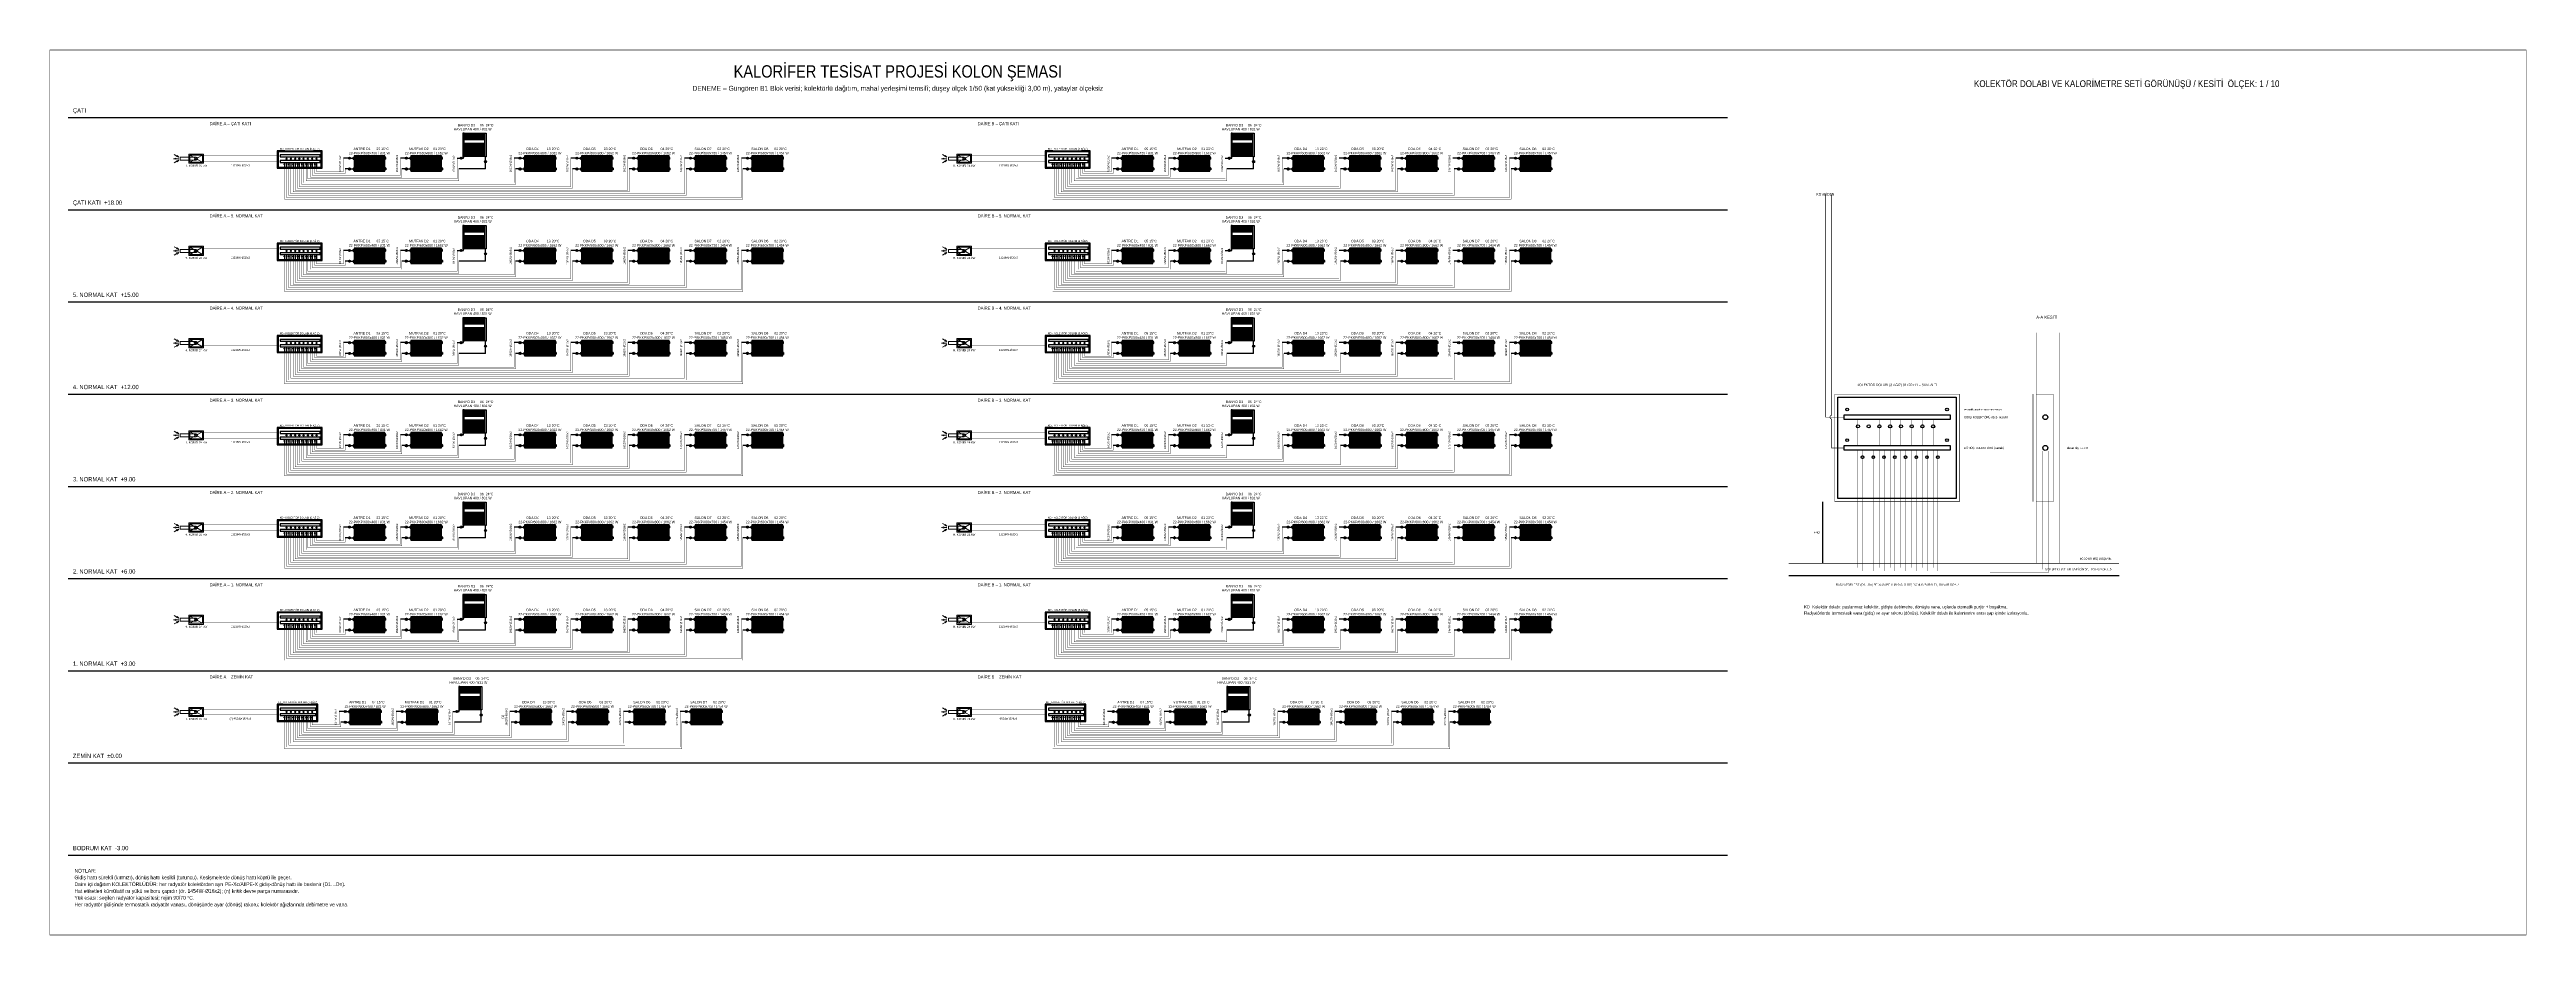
# Model space of a CAD drawing. Header units: centimetres. Extents: x -61 to 10101, y -10955 to 1521.
# Drawn here: x 1939 to 10001, y -4461 to -1579 of the extents above; entities that cross this region are included whole.
import ezdxf
from ezdxf.enums import TextEntityAlignment as Align

# ---------------------------------------------------------------- set-up
doc = ezdxf.new("R2010")
doc.units = ezdxf.units.CM
doc.linetypes.add('DASHED', pattern=[1.524, 1.27, -0.254])
doc.linetypes.add('ISITMA DONUS HATTI', pattern=[1.66, 1.57, -0.02, -0.07])
for name, color, linetype in [('MTY-ISITMA-DONUS-BORU', 30, 'ISITMA DONUS HATTI'), ('MTY-ISITMA-GIDIS-BORU', 10, 'Continuous'), ('MTY-RADYATÖR', 2, 'Continuous'), ('MTY-TEFRIS', 15, 'Continuous'), ('ROTAS-BASLIK', 7, 'Continuous'), ('ROTAS-CIHAZ', 135, 'Continuous'), ('ROTAS-DENEME', 1, 'Continuous'), ('ROTAS-DETAY', 7, 'Continuous'), ('ROTAS-ISITMA-CAP', 41, 'Continuous'), ('ROTAS-ISITMA-DONUS', 30, 'DASHED'), ('ROTAS-ISITMA-GIDIS', 10, 'Continuous'), ('ROTAS-ISITMA-KOLEKTOR', 6, 'Continuous'), ('ROTAS-ISITMA-SEMBOL', 1, 'Continuous'), ('ROTAS-KAT-BANDI', 8, 'Continuous'), ('ROTAS-KRITIK', 1, 'Continuous'), ('ROTAS-MASKE', 7, 'Continuous'), ('ROTAS-PAFTA', 7, 'Continuous'), ('ROTAS-RADYATOR', 2, 'Continuous'), ('ROTAS-YAZI', 7, 'Continuous')]:
    doc.layers.add(name, color=color, linetype=linetype)
doc.styles.add('MTYCAPLT', font='arial.ttf', dxfattribs={"width": 0.65, "height": 1})
doc.styles.add('ROTAS', font='arial.ttf')

# ---------------------------------------------------------------- blocks, each defined once
blk = doc.blocks.new('MTY-KOMBİ')
at = {"layer": 'MTY-TEFRIS', "color": 1, "lineweight": 20, "ltscale": 40}
for p, q in [((19.5, 17.5), (3.4, 26.6)), ((19.5, 12.5), (3.4, 3.4)), ((18.9, 15), (28.9, 15)), ((23.9, 20), (23.9, 10)), ((44.4, 26.6), (28.2, 17.5)), ((44.4, 3.4), (28.2, 12.5))]:
    blk.add_line(p, q, dxfattribs=at)
at = {"layer": 'MTY-TEFRIS', "color": 7, "lineweight": 20, "ltscale": 40}
for p, q in [((23.9, 20), (75.3, 20)), ((23.9, 10), (75.3, 10)), ((75.3, 20), (75.3, 10)), ((85.4, 25.3), (80.3, 20)), ((87.4, 21.8), (80.3, 20)), ((80.3, 15), (90.3, 15)), ((87.4, 8.2), (80.3, 10)), ((85.4, 4.7), (80.3, 10)), ((86.4, 23.6), (85.4, 25.3)), ((86.4, 6.5), (85.4, 4.7)), ((95, 28.6), (86.4, 23.6)), ((86.4, 23.6), (87.4, 21.8)), ((86.4, 6.5), (87.4, 8.2)), ((95, 1.4), (86.4, 6.5)), ((90.3, 15), (90.3, 17)), ((90.3, 17), (97.3, 15)), ((90.3, 15), (90.3, 13)), ((90.3, 13), (97.3, 15))]:
    blk.add_line(p, q, dxfattribs=at)
blk.add_lwpolyline([(0, 0), (47.8, 0), (47.8, 30), (0, 30)], close=True, dxfattribs=at)
at = {"layer": 'MTY-TEFRIS', "color": 1, "lineweight": 20, "ltscale": 40}
blk.add_lwpolyline([(3.4, 3.4), (44.4, 3.4), (44.4, 26.6), (3.4, 26.6)], close=True, dxfattribs=at)
at = {"layer": 'MTY-TEFRIS', "color": 7, "lineweight": 20, "ltscale": 40}
blk.add_circle((23.9, 15), 5, dxfattribs=at)
blk = doc.blocks.new('ROTAS-KOLEKTOR-SEMA-7')
for p, q in [((24, 19), (24, 0)), ((30, 37), (30, 25)), ((30, 19), (30, 0)), ((38, 19), (38, 0)), ((44, 37), (44, 25)), ((44, 19), (44, 0)), ((52, 19), (52, 0)), ((58, 37), (58, 25)), ((58, 19), (58, 0)), ((66, 19), (66, 0)), ((72, 37), (72, 25)), ((72, 19), (72, 0)), ((80, 19), (80, 0)), ((86, 37), (86, 25)), ((86, 19), (86, 0)), ((94, 19), (94, 0)), ((100, 37), (100, 25)), ((100, 19), (100, 0)), ((108, 19), (108, 0)), ((114, 37), (114, 25)), ((114, 19), (114, 0))]:
    blk.add_line(p, q)
for points in [[(0, 0), (132, 0), (132, 56), (0, 56)], [(3, 3), (129, 3), (129, 53), (3, 53)], [(10, 37), (126, 37), (126, 43), (10, 43)], [(10, 19), (126, 19), (126, 25), (10, 25)]]:
    blk.add_lwpolyline(points, close=True)
for centre in [(24, 13), (30, 31), (38, 13), (44, 31), (52, 13), (58, 31), (66, 13), (72, 31), (80, 13), (86, 31), (94, 13), (100, 31), (108, 13), (114, 31)]:
    blk.add_circle(centre, 1.6)
blk = doc.blocks.new('MTY-RADYATOR KOLON')
at = {"layer": 'MTY-ISITMA-DONUS-BORU'}
for p, q in [((11, 22.5), (0, 22.5)), ((17.9, 22.5), (26.3, 22.5))]:
    blk.add_line(p, q, dxfattribs=at)
at = {"layer": 'MTY-ISITMA-GIDIS-BORU'}
for p, q in [((11, 57.5), (-5, 57.5)), ((17.9, 57.5), (26.3, 57.5))]:
    blk.add_line(p, q, dxfattribs=at)
at = {"layer": 'MTY-RADYATÖR', "color": 15}
for p, q in [((11.7, 57.5), (12.5, 57.5)), ((12.3, 58.4), (11.9, 58.5)), ((12.3, 56.6), (11.9, 56.5)), ((12.8, 59.1), (12.5, 59.4)), ((12.8, 55.9), (12.5, 55.6)), ((13.4, 60), (13.6, 59.6)), ((13.4, 55), (13.6, 55.4)), ((15.2, 22.5), (13.8, 22.5)), ((14.5, 60.2), (14.5, 59.4)), ((14.5, 54.8), (14.5, 55.6)), ((15.5, 60), (15.3, 59.6)), ((15.5, 55), (15.3, 55.4)), ((16.1, 59.1), (16.4, 59.4)), ((16.1, 55.9), (16.4, 55.6)), ((17.2, 57.5), (16.4, 57.5)), ((16.6, 58.4), (17, 58.5)), ((16.6, 56.6), (17, 56.5)), ((26.3, 60.2), (27.2, 60.2)), ((26.3, 58.8), (26.3, 60.2)), ((26.3, 58.8), (27.2, 58.8)), ((26.3, 56.2), (26.3, 58.8)), ((26.3, 56.2), (27.2, 56.2)), ((26.3, 54.8), (26.3, 56.2)), ((26.3, 54.8), (27.2, 54.8)), ((26.3, 25.2), (27.2, 25.2)), ((26.3, 25.2), (26.3, 23.8)), ((26.3, 23.8), (27.2, 23.8)), ((26.3, 23.8), (26.3, 21.2)), ((26.3, 21.2), (27.2, 21.2)), ((26.3, 21.2), (26.3, 19.8)), ((26.3, 19.8), (27.2, 19.8)), ((27.2, 60.2), (27.2, 60.7)), ((27.2, 60.7), (27.8, 60.7)), ((27.2, 58.8), (27.2, 60.2)), ((27.2, 56.2), (27.2, 58.8)), ((27.2, 54.8), (27.2, 56.2)), ((27.2, 54.3), (27.2, 54.8)), ((27.2, 54.3), (27.8, 54.3)), ((27.2, 25.7), (27.8, 25.7)), ((27.2, 25.7), (27.2, 25.2)), ((27.2, 25.2), (27.2, 23.8)), ((27.2, 23.8), (27.2, 21.2)), ((27.2, 21.2), (27.2, 19.8)), ((27.2, 19.8), (27.2, 19.3)), ((27.2, 19.3), (27.8, 19.3)), ((27.8, 60.9), (28.8, 61)), ((27.8, 60.7), (27.8, 60.9)), ((27.8, 54.3), (27.8, 60.7)), ((27.8, 54.1), (27.8, 54.3)), ((27.8, 54.1), (28.8, 54)), ((27.8, 25.9), (28.8, 26)), ((27.8, 25.9), (27.8, 25.7)), ((27.8, 25.7), (27.8, 19.3)), ((27.8, 19.3), (27.8, 19.1)), ((27.8, 19.1), (28.8, 19)), ((31.6, 17.2), (31.6, 63)), ((31.6, 63), (38.2, 63)), ((33.4, 61.3), (31.6, 63)), ((33.4, 19), (31.6, 17.2)), ((38.2, 17.2), (31.6, 17.2)), ((33.4, 19), (33.4, 61.3)), ((33.4, 61.3), (36.5, 61.3)), ((36.5, 19), (33.4, 19)), ((36.5, 61.3), (38.2, 63)), ((36.5, 19), (36.5, 61.3)), ((36.5, 19), (38.2, 17.2)), ((38.2, 17.2), (38.2, 63)), ((41.5, 17.2), (41.5, 63)), ((43.3, 61.3), (41.5, 63)), ((41.5, 63), (48.1, 63)), ((43.3, 19), (41.5, 17.2)), ((48.1, 17.2), (41.5, 17.2)), ((43.3, 19), (43.3, 61.3)), ((43.3, 61.3), (46.4, 61.3)), ((46.4, 19), (43.3, 19)), ((46.4, 61.3), (48.1, 63)), ((46.4, 19), (46.4, 61.3)), ((46.4, 19), (48.1, 17.2)), ((48.1, 17.2), (48.1, 63)), ((51.5, 17.2), (51.5, 63)), ((53.2, 61.3), (51.5, 63)), ((51.5, 63), (58, 63)), ((53.2, 19), (51.5, 17.2)), ((58, 17.2), (51.5, 17.2)), ((53.2, 19), (53.2, 61.3)), ((53.2, 61.3), (56.3, 61.3)), ((56.3, 19), (53.2, 19)), ((56.3, 61.3), (58, 63)), ((56.3, 19), (56.3, 61.3)), ((56.3, 19), (58, 17.2)), ((58, 17.2), (58, 63)), ((61.4, 17.2), (61.4, 63)), ((61.4, 63), (67.9, 63)), ((63.1, 61.3), (61.4, 63)), ((63.1, 19), (61.4, 17.2)), ((67.9, 17.2), (61.4, 17.2)), ((63.1, 19), (63.1, 61.3)), ((63.1, 61.3), (66.2, 61.3)), ((66.2, 19), (63.1, 19)), ((66.2, 61.3), (67.9, 63)), ((66.2, 19), (66.2, 61.3)), ((66.2, 19), (67.9, 17.2)), ((67.9, 17.2), (67.9, 63)), ((71.3, 17.2), (71.3, 63)), ((71.3, 63), (77.8, 63)), ((73, 61.3), (71.3, 63)), ((73, 19), (71.3, 17.2)), ((77.8, 17.2), (71.3, 17.2)), ((73, 19), (73, 61.3)), ((73, 61.3), (76.1, 61.3)), ((76.1, 19), (73, 19)), ((76.1, 61.3), (77.8, 63)), ((76.1, 19), (76.1, 61.3)), ((76.1, 19), (77.8, 17.2)), ((77.8, 17.2), (77.8, 63)), ((81.2, 17.2), (81.2, 63)), ((81.2, 63), (87.7, 63)), ((82.9, 61.3), (81.2, 63)), ((82.9, 19), (81.2, 17.2)), ((87.7, 17.2), (81.2, 17.2)), ((82.9, 19), (82.9, 61.3)), ((82.9, 61.3), (86, 61.3)), ((86, 19), (82.9, 19)), ((86, 61.3), (87.7, 63)), ((86, 19), (86, 61.3)), ((86, 19), (87.7, 17.2)), ((87.7, 17.2), (87.7, 63)), ((91.1, 17.2), (91.1, 63)), ((91.1, 63), (97.6, 63)), ((92.8, 61.3), (91.1, 63)), ((92.8, 19), (91.1, 17.2)), ((97.6, 17.2), (91.1, 17.2)), ((92.8, 19), (92.8, 61.3)), ((92.8, 61.3), (95.9, 61.3)), ((95.9, 19), (92.8, 19)), ((95.9, 61.3), (97.6, 63)), ((95.9, 19), (95.9, 61.3)), ((95.9, 19), (97.6, 17.2)), ((97.6, 17.2), (97.6, 63)), ((101, 17.2), (101, 63)), ((101, 63), (107.5, 63)), ((102.7, 61.3), (101, 63)), ((102.7, 19), (101, 17.2)), ((107.5, 17.2), (101, 17.2)), ((102.7, 19), (102.7, 61.3)), ((102.7, 61.3), (105.8, 61.3)), ((105.8, 19), (102.7, 19)), ((105.8, 61.3), (107.5, 63)), ((105.8, 19), (105.8, 61.3)), ((105.8, 19), (107.5, 17.2)), ((107.5, 17.2), (107.5, 63)), ((110.9, 17.2), (110.9, 63)), ((110.9, 63), (117.4, 63)), ((112.6, 61.3), (110.9, 63)), ((112.6, 19), (110.9, 17.2)), ((117.4, 17.2), (110.9, 17.2)), ((112.6, 19), (112.6, 61.3)), ((112.6, 61.3), (115.7, 61.3)), ((115.7, 19), (112.6, 19)), ((115.7, 61.3), (117.4, 63)), ((115.7, 19), (115.7, 61.3)), ((115.7, 19), (117.4, 17.2)), ((117.4, 17.2), (117.4, 63)), ((120.8, 17.2), (120.8, 63)), ((120.8, 63), (127.3, 63)), ((122.5, 61.3), (120.8, 63)), ((122.5, 19), (120.8, 17.2)), ((127.3, 17.2), (120.8, 17.2)), ((122.5, 19), (122.5, 61.3)), ((122.5, 61.3), (125.6, 61.3)), ((125.6, 19), (122.5, 19)), ((125.6, 61.3), (127.3, 63)), ((125.6, 19), (125.6, 61.3)), ((125.6, 19), (127.3, 17.2)), ((127.3, 17.2), (127.3, 63)), ((130.8, 60.9), (129.8, 61)), ((130.8, 54.1), (129.8, 54)), ((130.8, 25.9), (129.8, 26)), ((130.8, 19.1), (129.8, 19)), ((130.8, 60.7), (130.8, 60.9)), ((130.8, 54.3), (130.8, 60.7)), ((131.4, 60.7), (130.8, 60.7)), ((131.4, 54.3), (130.8, 54.3)), ((130.8, 54.1), (130.8, 54.3)), ((130.8, 25.9), (130.8, 25.7)), ((130.8, 25.7), (130.8, 19.3)), ((131.4, 25.7), (130.8, 25.7)), ((130.8, 19.3), (130.8, 19.1)), ((131.4, 19.3), (130.8, 19.3)), ((131.4, 60.2), (131.4, 60.7)), ((132.3, 60.2), (131.4, 60.2)), ((131.4, 58.8), (131.4, 60.2)), ((132.3, 58.8), (131.4, 58.8)), ((131.4, 56.2), (131.4, 58.8)), ((132.3, 56.2), (131.4, 56.2)), ((131.4, 54.8), (131.4, 56.2)), ((132.3, 54.8), (131.4, 54.8)), ((131.4, 54.3), (131.4, 54.8)), ((131.4, 25.7), (131.4, 25.2)), ((132.3, 25.2), (131.4, 25.2)), ((131.4, 25.2), (131.4, 23.8)), ((132.3, 23.8), (131.4, 23.8)), ((131.4, 23.8), (131.4, 21.2)), ((132.3, 21.2), (131.4, 21.2)), ((131.4, 21.2), (131.4, 19.8)), ((132.3, 19.8), (131.4, 19.8)), ((131.4, 19.8), (131.4, 19.3)), ((132.3, 58.8), (132.3, 60.2)), ((132.3, 56.2), (132.3, 58.8)), ((132.3, 54.8), (132.3, 56.2)), ((132.3, 25.2), (132.3, 23.8)), ((132.3, 23.8), (132.3, 21.2)), ((132.3, 21.2), (132.3, 19.8))]:
    blk.add_line(p, q, dxfattribs=at)
blk.add_lwpolyline([(129.3, 65), (29.3, 65), (29.3, 15), (129.3, 15)], close=True, dxfattribs=at)
for centre, radius in [((14.5, 57.5), 3.45), ((14.5, 22.5), 3.45), ((14.5, 57.5), 2.72), ((14.5, 57.5), 1.41), ((14.5, 22.5), 0.697)]:
    blk.add_circle(centre, radius, dxfattribs=at)
for centre, radius, start, end in [((12.6, 23.9), 0.622, 108, 180), ((10.3, 22.5), 2.15, 320.25319, 39.74681), ((12.6, 21.1), 0.622, 180, 252), ((12.5, 28.5), 4.01, 267.95709, 308.04291), ((13.1, 18.2), 2.44, 37.61136, 106.38864), ((15.2, 24.7), 0.622, 36, 108), ((15.2, 20.3), 0.622, 252, 324), ((18.5, 25.4), 2.8, 186.53646, 245.46354), ((18.3, 19.7), 2.6, 112.11155, 175.88845), ((16.8, 22.5), 0.622, 324, 36), ((28.7, 61.6), 0.575, 274, 350), ((28.7, 53.4), 0.575, 10, 86), ((28.7, 26.6), 0.575, 274, 350), ((28.7, 18.4), 0.575, 10, 86), ((129.8, 61.6), 0.575, 190, 266), ((129.8, 53.4), 0.575, 94, 170), ((129.8, 26.6), 0.575, 190, 266), ((129.8, 18.4), 0.575, 94, 170)]:
    blk.add_arc(centre, radius, start, end, dxfattribs=at)
at = {"layer": 'MTY-RADYATÖR', "color": 2, "style": 'MTYCAPLT', "width": 0.65}
for tag, p, height in [('MAHAL_001', (63.5, 86), 10), ('RAD_001', (69.6, 72.5), 10), ('NO_001', (33.9, 42.2), 15), ('DERECE_001', (86.3, 32.4), 10)]:
    blk.add_attdef(tag, p, '', height=height, dxfattribs=at)
blk = doc.blocks.new('MTY-RADYATÖR BANYOPAN KOLON')
at = {"layer": 'MTY-ISITMA-DONUS-BORU'}
for p, q in [((87, 22.5), (0, 22.5)), ((87, 49.7), (87, 62.5)), ((87, 22.5), (87, 42.8))]:
    blk.add_line(p, q, dxfattribs=at)
at = {"layer": 'MTY-ISITMA-GIDIS-BORU'}
for p, q in [((-5, 57.5), (4.6, 57.5)), ((11.5, 57.5), (15.7, 57.5)), ((15.7, 57.5), (15.7, 62.5))]:
    blk.add_line(p, q, dxfattribs=at)
at = {"layer": 'MTY-RADYATÖR', "color": 15}
for p, q in [((8.7, 57.5), (7.3, 57.5)), ((87.7, 46.3), (86.3, 46.3))]:
    blk.add_line(p, q, dxfattribs=at)
at = {"layer": 'MTY-RADYATÖR', "color": 15, "linetype": 'ByBlock'}
for points in [[(13.7, 138.5), (13.7, 62.5)], [(17.7, 138.5), (13.7, 138.5)], [(17.7, 62.5), (17.7, 138.5)], [(84.7, 137.7), (17.7, 137.7)], [(84.7, 135.2), (17.7, 135.2)], [(84.7, 134.1), (17.7, 134.1)], [(84.7, 131.6), (17.7, 131.6)], [(84.7, 130.5), (17.7, 130.5)], [(84.7, 128), (17.7, 128)], [(84.7, 126.9), (17.7, 126.9)], [(84.7, 124.4), (17.7, 124.4)], [(84.7, 123.3), (17.7, 123.3)], [(84.7, 120.8), (17.7, 120.8)], [(84.7, 119.7), (17.7, 119.7)], [(84.7, 117.2), (17.7, 117.2)], [(84.7, 105.3), (17.7, 105.3)], [(84.7, 102.8), (17.7, 102.8)], [(84.7, 101.7), (17.7, 101.7)], [(84.7, 99.2), (17.7, 99.2)], [(84.7, 98.1), (17.7, 98.1)], [(84.7, 95.6), (17.7, 95.6)], [(84.7, 94.5), (17.7, 94.5)], [(84.7, 92), (17.7, 92)], [(84.7, 90.9), (17.7, 90.9)], [(84.7, 88.4), (17.7, 88.4)], [(84.7, 87.3), (17.7, 87.3)], [(84.7, 84.8), (17.7, 84.8)], [(84.7, 83.7), (17.7, 83.7)], [(84.7, 81.2), (17.7, 81.2)], [(84.7, 62.5), (84.7, 138.5)], [(84.7, 138.5), (88.7, 138.5)], [(88.7, 138.5), (88.7, 62.5)], [(13.7, 62.5), (17.7, 62.5)], [(84.7, 80.1), (17.7, 80.1)], [(84.7, 77.6), (17.7, 77.6)], [(84.7, 76.5), (17.7, 76.5)], [(84.7, 74), (17.7, 74)], [(84.7, 72.9), (17.7, 72.9)], [(84.7, 70.4), (17.7, 70.4)], [(84.7, 69.3), (17.7, 69.3)], [(84.7, 66.9), (17.7, 66.9)], [(84.7, 65.7), (17.7, 65.7)], [(84.7, 63.2), (17.7, 63.2)], [(88.7, 62.5), (84.7, 62.5)]]:
    blk.add_lwpolyline(points, dxfattribs=at)
at = {"layer": 'MTY-RADYATÖR', "color": 15}
for centre, radius in [((8, 57.5), 3.45), ((8, 57.5), 0.697), ((87, 46.3), 3.45), ((87, 46.3), 0.697)]:
    blk.add_circle(centre, radius, dxfattribs=at)
for centre, radius, start, end in [((6.1, 58.9), 0.622, 108, 180), ((3.8, 57.5), 2.15, 320.25319, 39.74681), ((6.1, 56.1), 0.622, 180, 252), ((6.1, 63.5), 4.01, 267.95709, 308.04291), ((6.6, 53.2), 2.44, 37.61136, 106.38864), ((8.7, 59.7), 0.622, 36, 108), ((8.7, 55.3), 0.622, 252, 324), ((12, 60.4), 2.8, 186.53646, 245.46354), ((11.8, 54.7), 2.6, 112.11155, 175.88845), ((10.4, 57.5), 0.622, 324, 36), ((85.1, 47.7), 0.622, 108, 180), ((82.8, 46.3), 2.15, 320.25319, 39.74681), ((85.1, 44.9), 0.622, 180, 252), ((85, 52.3), 4.01, 267.95709, 308.04291), ((85.6, 42), 2.44, 37.61136, 106.38864), ((87.7, 48.5), 0.622, 36, 108), ((87.7, 44.1), 0.622, 252, 324), ((91, 49.2), 2.8, 186.53646, 245.46354), ((90.8, 43.5), 2.6, 112.11155, 175.88845), ((89.3, 46.3), 0.622, 324, 36)]:
    blk.add_arc(centre, radius, start, end, dxfattribs=at)
at = {"layer": 'MTY-RADYATÖR', "style": 'MTYCAPLT', "width": 0.65}
for tag, p, height in [('MAHAL_001', (35.4, 157.7), 10), ('DERECE_001', (32.2, 111.8), 10), ('NO_001', (40.8, 78), 15), ('RAD_001', (41.5, 142.7), 10)]:
    blk.add_attdef(tag, p, '', height=height, dxfattribs=at)
blk = doc.blocks.new('ROTAS-KOLEKTOR-SEMA-8')
for p, q in [((24, 19), (24, 0)), ((30, 37), (30, 25)), ((30, 19), (30, 0)), ((38, 19), (38, 0)), ((44, 37), (44, 25)), ((44, 19), (44, 0)), ((52, 19), (52, 0)), ((58, 37), (58, 25)), ((58, 19), (58, 0)), ((66, 19), (66, 0)), ((72, 37), (72, 25)), ((72, 19), (72, 0)), ((80, 19), (80, 0)), ((86, 37), (86, 25)), ((86, 19), (86, 0)), ((94, 19), (94, 0)), ((100, 37), (100, 25)), ((100, 19), (100, 0)), ((108, 19), (108, 0)), ((114, 37), (114, 25)), ((114, 19), (114, 0)), ((122, 19), (122, 0)), ((128, 37), (128, 25)), ((128, 19), (128, 0))]:
    blk.add_line(p, q)
for points in [[(0, 0), (146, 0), (146, 56), (0, 56)], [(3, 3), (143, 3), (143, 53), (3, 53)], [(10, 37), (140, 37), (140, 43), (10, 43)], [(10, 19), (140, 19), (140, 25), (10, 25)]]:
    blk.add_lwpolyline(points, close=True)
for centre in [(24, 13), (30, 31), (38, 13), (44, 31), (52, 13), (58, 31), (66, 13), (72, 31), (80, 13), (86, 31), (94, 13), (100, 31), (108, 13), (114, 31), (122, 13), (128, 31)]:
    blk.add_circle(centre, 1.6)

msp = doc.modelspace()

# ---------------------------------------------------------------- linework, layer by layer
at = {"layer": 'ROTAS-DETAY'}
for points, const_width in [([(8405, -2500), (8405, -3250)], 1.5), ([(8480, -2500), (8480, -3250)], 1.5), ([(8395, -2700), (8395, -3050)], 2), ([(8405, -2700), (8460, -2700), (8460, -3050), (8405, -3050)], 1), ([(7600, -3250), (8675, -3250)], 2), ([(8205, -3250), (8555, -3250)], 2)]:
    msp.add_lwpolyline(points, dxfattribs=dict(at, const_width=const_width))
at = {"layer": 'ROTAS-DETAY', "const_width": 1.5}
msp.add_lwpolyline([(7750, -2700), (8155, -2700), (8155, -3050), (7750, -3050)], close=True, dxfattribs=at)
at = {"layer": 'ROTAS-DETAY'}
msp.add_lwpolyline([(7760, -2710), (8145, -2710), (8145, -3040), (7760, -3040)], close=True, dxfattribs=at)
for points in [[(7710, -3050), (7710, -3250)], [(7600, -3290), (8675, -3290)], [(8205, -3290), (8555, -3290)]]:
    msp.add_lwpolyline(points, dxfattribs=at)
at = {"layer": 'ROTAS-ISITMA-DONUS', "ltscale": 12, "const_width": 1}
for points in [[(2440, -1943), (2680, -1943)], [(2704, -1965), (2704, -2066), (4196, -2066), (4196, -1967.5)], [(2718, -1965), (2718, -2054), (4011, -2054), (4011, -1967.5)], [(2732, -1965), (2732, -2042), (3826, -2042), (3826, -1967.5)], [(2746, -1965), (2746, -2030), (3641, -2030), (3641, -1967.5)], [(2760, -1965), (2760, -2018), (3456, -2018), (3456, -1967.5)], [(2774, -1965), (2774, -2006), (3271, -2006), (3271, -1967.5)], [(2788, -1965), (2788, -1994), (3086, -1994), (3086, -1967.5)], [(2802, -1965), (2802, -1982), (2901, -1982), (2901, -1967.5)], [(4940, -1943), (5180, -1943)], [(5204, -1965), (5204, -2066), (6696, -2066), (6696, -1967.5)], [(5218, -1965), (5218, -2054), (6511, -2054), (6511, -1967.5)], [(5232, -1965), (5232, -2042), (6326, -2042), (6326, -1967.5)], [(5246, -1965), (5246, -2030), (6141, -2030), (6141, -1967.5)], [(5260, -1965), (5260, -2018), (5956, -2018), (5956, -1967.5)], [(5274, -1965), (5274, -2006), (5771, -2006), (5771, -1967.5)], [(5288, -1965), (5288, -1994), (5586, -1994), (5586, -1967.5)], [(5302, -1965), (5302, -1982), (5401, -1982), (5401, -1967.5)], [(2440, -2243), (2680, -2243)], [(4940, -2243), (5180, -2243)], [(2704, -2265), (2704, -2366), (4196, -2366), (4196, -2267.5)], [(2718, -2265), (2718, -2354), (4011, -2354), (4011, -2267.5)], [(2732, -2265), (2732, -2342), (3826, -2342), (3826, -2267.5)], [(2746, -2265), (2746, -2330), (3641, -2330), (3641, -2267.5)], [(2760, -2265), (2760, -2318), (3456, -2318), (3456, -2267.5)], [(2774, -2265), (2774, -2306), (3271, -2306), (3271, -2267.5)], [(2788, -2265), (2788, -2294), (3086, -2294), (3086, -2267.5)], [(2802, -2265), (2802, -2282), (2901, -2282), (2901, -2267.5)], [(5204, -2265), (5204, -2366), (6696, -2366), (6696, -2267.5)], [(5218, -2265), (5218, -2354), (6511, -2354), (6511, -2267.5)], [(5232, -2265), (5232, -2342), (6326, -2342), (6326, -2267.5)], [(5246, -2265), (5246, -2330), (6141, -2330), (6141, -2267.5)], [(5260, -2265), (5260, -2318), (5956, -2318), (5956, -2267.5)], [(5274, -2265), (5274, -2306), (5771, -2306), (5771, -2267.5)], [(5288, -2265), (5288, -2294), (5586, -2294), (5586, -2267.5)], [(5302, -2265), (5302, -2282), (5401, -2282), (5401, -2267.5)], [(2440, -2543), (2680, -2543)], [(2704, -2565), (2704, -2666), (4196, -2666), (4196, -2567.5)], [(2718, -2565), (2718, -2654), (4011, -2654), (4011, -2567.5)], [(2732, -2565), (2732, -2642), (3826, -2642), (3826, -2567.5)], [(2746, -2565), (2746, -2630), (3641, -2630), (3641, -2567.5)], [(2760, -2565), (2760, -2618), (3456, -2618), (3456, -2567.5)], [(2774, -2565), (2774, -2606), (3271, -2606), (3271, -2567.5)], [(2788, -2565), (2788, -2594), (3086, -2594), (3086, -2567.5)], [(2802, -2565), (2802, -2582), (2901, -2582), (2901, -2567.5)], [(4940, -2543), (5180, -2543)], [(5204, -2565), (5204, -2666), (6696, -2666), (6696, -2567.5)], [(5218, -2565), (5218, -2654), (6511, -2654), (6511, -2567.5)], [(5232, -2565), (5232, -2642), (6326, -2642), (6326, -2567.5)], [(5246, -2565), (5246, -2630), (6141, -2630), (6141, -2567.5)], [(5260, -2565), (5260, -2618), (5956, -2618), (5956, -2567.5)], [(5274, -2565), (5274, -2606), (5771, -2606), (5771, -2567.5)], [(5288, -2565), (5288, -2594), (5586, -2594), (5586, -2567.5)], [(5302, -2565), (5302, -2582), (5401, -2582), (5401, -2567.5)], [(2440, -2843), (2680, -2843)], [(2704, -2865), (2704, -2966), (4196, -2966), (4196, -2867.5)], [(2718, -2865), (2718, -2954), (4011, -2954), (4011, -2867.5)], [(2732, -2865), (2732, -2942), (3826, -2942), (3826, -2867.5)], [(2746, -2865), (2746, -2930), (3641, -2930), (3641, -2867.5)], [(2760, -2865), (2760, -2918), (3456, -2918), (3456, -2867.5)], [(2774, -2865), (2774, -2906), (3271, -2906), (3271, -2867.5)], [(2788, -2865), (2788, -2894), (3086, -2894), (3086, -2867.5)], [(2802, -2865), (2802, -2882), (2901, -2882), (2901, -2867.5)], [(4940, -2843), (5180, -2843)], [(5204, -2865), (5204, -2966), (6696, -2966), (6696, -2867.5)], [(5218, -2865), (5218, -2954), (6511, -2954), (6511, -2867.5)], [(5232, -2865), (5232, -2942), (6326, -2942), (6326, -2867.5)], [(5246, -2865), (5246, -2930), (6141, -2930), (6141, -2867.5)], [(5260, -2865), (5260, -2918), (5956, -2918), (5956, -2867.5)], [(5274, -2865), (5274, -2906), (5771, -2906), (5771, -2867.5)], [(5288, -2865), (5288, -2894), (5586, -2894), (5586, -2867.5)], [(5302, -2865), (5302, -2882), (5401, -2882), (5401, -2867.5)], [(2440, -3143), (2680, -3143)], [(4940, -3143), (5180, -3143)], [(2704, -3165), (2704, -3266), (4196, -3266), (4196, -3167.5)], [(2718, -3165), (2718, -3254), (4011, -3254), (4011, -3167.5)], [(2732, -3165), (2732, -3242), (3826, -3242), (3826, -3167.5)], [(2746, -3165), (2746, -3230), (3641, -3230), (3641, -3167.5)], [(2760, -3165), (2760, -3218), (3456, -3218), (3456, -3167.5)], [(2774, -3165), (2774, -3206), (3271, -3206), (3271, -3167.5)], [(2788, -3165), (2788, -3194), (3086, -3194), (3086, -3167.5)], [(2802, -3165), (2802, -3182), (2901, -3182), (2901, -3167.5)], [(5204, -3165), (5204, -3266), (6696, -3266), (6696, -3167.5)], [(5218, -3165), (5218, -3254), (6511, -3254), (6511, -3167.5)], [(5232, -3165), (5232, -3242), (6326, -3242), (6326, -3167.5)], [(5246, -3165), (5246, -3230), (6141, -3230), (6141, -3167.5)], [(5260, -3165), (5260, -3218), (5956, -3218), (5956, -3167.5)], [(5274, -3165), (5274, -3206), (5771, -3206), (5771, -3167.5)], [(5288, -3165), (5288, -3194), (5586, -3194), (5586, -3167.5)], [(5302, -3165), (5302, -3182), (5401, -3182), (5401, -3167.5)], [(2440, -3443), (2680, -3443)], [(2704, -3465), (2704, -3566), (4196, -3566), (4196, -3467.5)], [(2718, -3465), (2718, -3554), (4011, -3554), (4011, -3467.5)], [(2732, -3465), (2732, -3542), (3826, -3542), (3826, -3467.5)], [(2746, -3465), (2746, -3530), (3641, -3530), (3641, -3467.5)], [(2760, -3465), (2760, -3518), (3456, -3518), (3456, -3467.5)], [(2774, -3465), (2774, -3506), (3271, -3506), (3271, -3467.5)], [(2788, -3465), (2788, -3494), (3086, -3494), (3086, -3467.5)], [(2802, -3465), (2802, -3482), (2901, -3482), (2901, -3467.5)], [(4940, -3443), (5180, -3443)], [(5204, -3465), (5204, -3566), (6696, -3566), (6696, -3467.5)], [(5218, -3465), (5218, -3554), (6511, -3554), (6511, -3467.5)], [(5232, -3465), (5232, -3542), (6326, -3542), (6326, -3467.5)], [(5246, -3465), (5246, -3530), (6141, -3530), (6141, -3467.5)], [(5260, -3465), (5260, -3518), (5956, -3518), (5956, -3467.5)], [(5274, -3465), (5274, -3506), (5771, -3506), (5771, -3467.5)], [(5288, -3465), (5288, -3494), (5586, -3494), (5586, -3467.5)], [(5302, -3465), (5302, -3482), (5401, -3482), (5401, -3467.5)], [(2440, -3743), (2680, -3743)], [(2704, -3765), (2704, -3854), (3997, -3854), (3997, -3767.5)], [(2718, -3765), (2718, -3842), (3812, -3842), (3812, -3767.5)], [(2732, -3765), (2732, -3830), (3627, -3830), (3627, -3767.5)], [(2746, -3765), (2746, -3818), (3442, -3818), (3442, -3767.5)], [(2760, -3765), (2760, -3806), (3257, -3806), (3257, -3767.5)], [(2774, -3765), (2774, -3794), (3072, -3794), (3072, -3767.5)], [(2788, -3765), (2788, -3782), (2887, -3782), (2887, -3767.5)], [(4940, -3743), (5180, -3743)], [(5204, -3765), (5204, -3854), (6497, -3854), (6497, -3767.5)], [(5218, -3765), (5218, -3842), (6312, -3842), (6312, -3767.5)], [(5232, -3765), (5232, -3830), (6127, -3830), (6127, -3767.5)], [(5246, -3765), (5246, -3818), (5942, -3818), (5942, -3767.5)], [(5260, -3765), (5260, -3806), (5757, -3806), (5757, -3767.5)], [(5274, -3765), (5274, -3794), (5572, -3794), (5572, -3767.5)], [(5288, -3765), (5288, -3782), (5387, -3782), (5387, -3767.5)]]:
    msp.add_lwpolyline(points, dxfattribs=at)
at = {"layer": 'ROTAS-ISITMA-DONUS', "ltscale": 3, "const_width": 2}
msp.add_lwpolyline([(7740, -2050), (7740, -2769, 1), (7740, -2781), (7740, -2875), (7780, -2875)], format="xyb", dxfattribs=at)
at = {"layer": 'ROTAS-ISITMA-DONUS', "ltscale": 3, "const_width": 1}
for points in [[(7840, -2882.5), (7840, -3275)], [(7875, -2882.5), (7875, -3275)], [(7910, -2882.5), (7910, -3275)], [(7945, -2882.5), (7945, -3275)], [(7980, -2882.5), (7980, -3275)], [(8015, -2882.5), (8015, -3275)], [(8050, -2882.5), (8050, -3275)], [(8085, -2882.5), (8085, -3275)], [(8445, -2885), (8445, -3280), (8255, -3280)]]:
    msp.add_lwpolyline(points, dxfattribs=at)
at = {"layer": 'ROTAS-ISITMA-GIDIS'}
for points, const_width in [([(2440, -1925), (2680, -1925)], 1), ([(2710, -1965), (2710, -2060), (4191, -2060), (4191, -1932.5)], 1), ([(2724, -1965), (2724, -2048), (4006, -2048), (4006, -1932.5)], 1), ([(2738, -1965), (2738, -2036), (3821, -2036), (3821, -1932.5)], 1), ([(2752, -1965), (2752, -2024), (3636, -2024), (3636, -1932.5)], 1), ([(2766, -1965), (2766, -2012), (3451, -2012), (3451, -1932.5)], 1), ([(2780, -1965), (2780, -2000), (3266, -2000), (3266, -1932.5)], 1), ([(2794, -1965), (2794, -1988), (3081, -1988), (3081, -1932.5)], 1), ([(2808, -1965), (2808, -1976), (2896, -1976), (2896, -1932.5)], 1), ([(4940, -1925), (5180, -1925)], 1), ([(5210, -1965), (5210, -2060), (6691, -2060), (6691, -1932.5)], 1), ([(5224, -1965), (5224, -2048), (6506, -2048), (6506, -1932.5)], 1), ([(5238, -1965), (5238, -2036), (6321, -2036), (6321, -1932.5)], 1), ([(5252, -1965), (5252, -2024), (6136, -2024), (6136, -1932.5)], 1), ([(5266, -1965), (5266, -2012), (5951, -2012), (5951, -1932.5)], 1), ([(5280, -1965), (5280, -2000), (5766, -2000), (5766, -1932.5)], 1), ([(5294, -1965), (5294, -1988), (5581, -1988), (5581, -1932.5)], 1), ([(5308, -1965), (5308, -1976), (5396, -1976), (5396, -1932.5)], 1), ([(7720, -2050), (7720, -2775), (7780, -2775)], 2), ([(2440, -2225), (2680, -2225)], 1), ([(2710, -2265), (2710, -2360), (4191, -2360), (4191, -2232.5)], 1), ([(2724, -2265), (2724, -2348), (4006, -2348), (4006, -2232.5)], 1), ([(2738, -2265), (2738, -2336), (3821, -2336), (3821, -2232.5)], 1), ([(2752, -2265), (2752, -2324), (3636, -2324), (3636, -2232.5)], 1), ([(2766, -2265), (2766, -2312), (3451, -2312), (3451, -2232.5)], 1), ([(2780, -2265), (2780, -2300), (3266, -2300), (3266, -2232.5)], 1), ([(2794, -2265), (2794, -2288), (3081, -2288), (3081, -2232.5)], 1), ([(2808, -2265), (2808, -2276), (2896, -2276), (2896, -2232.5)], 1), ([(4940, -2225), (5180, -2225)], 1), ([(5210, -2265), (5210, -2360), (6691, -2360), (6691, -2232.5)], 1), ([(5224, -2265), (5224, -2348), (6506, -2348), (6506, -2232.5)], 1), ([(5238, -2265), (5238, -2336), (6321, -2336), (6321, -2232.5)], 1), ([(5252, -2265), (5252, -2324), (6136, -2324), (6136, -2232.5)], 1), ([(5266, -2265), (5266, -2312), (5951, -2312), (5951, -2232.5)], 1), ([(5280, -2265), (5280, -2300), (5766, -2300), (5766, -2232.5)], 1), ([(5294, -2265), (5294, -2288), (5581, -2288), (5581, -2232.5)], 1), ([(5308, -2265), (5308, -2276), (5396, -2276), (5396, -2232.5)], 1), ([(2440, -2525), (2680, -2525)], 1), ([(2710, -2565), (2710, -2660), (4191, -2660), (4191, -2532.5)], 1), ([(2724, -2565), (2724, -2648), (4006, -2648), (4006, -2532.5)], 1), ([(2738, -2565), (2738, -2636), (3821, -2636), (3821, -2532.5)], 1), ([(2752, -2565), (2752, -2624), (3636, -2624), (3636, -2532.5)], 1), ([(2766, -2565), (2766, -2612), (3451, -2612), (3451, -2532.5)], 1), ([(2780, -2565), (2780, -2600), (3266, -2600), (3266, -2532.5)], 1), ([(2794, -2565), (2794, -2588), (3081, -2588), (3081, -2532.5)], 1), ([(2808, -2565), (2808, -2576), (2896, -2576), (2896, -2532.5)], 1), ([(4940, -2525), (5180, -2525)], 1), ([(5210, -2565), (5210, -2660), (6691, -2660), (6691, -2532.5)], 1), ([(5224, -2565), (5224, -2648), (6506, -2648), (6506, -2532.5)], 1), ([(5238, -2565), (5238, -2636), (6321, -2636), (6321, -2532.5)], 1), ([(5252, -2565), (5252, -2624), (6136, -2624), (6136, -2532.5)], 1), ([(5266, -2565), (5266, -2612), (5951, -2612), (5951, -2532.5)], 1), ([(5280, -2565), (5280, -2600), (5766, -2600), (5766, -2532.5)], 1), ([(5294, -2565), (5294, -2588), (5581, -2588), (5581, -2532.5)], 1), ([(5308, -2565), (5308, -2576), (5396, -2576), (5396, -2532.5)], 1), ([(7825, -2782.5), (7825, -2867.5)], 1), ([(7860, -2782.5), (7860, -2867.5)], 1), ([(7895, -2782.5), (7895, -2867.5)], 1), ([(7930, -2782.5), (7930, -2867.5)], 1), ([(7965, -2782.5), (7965, -2867.5)], 1), ([(8000, -2782.5), (8000, -2867.5)], 1), ([(8035, -2782.5), (8035, -2867.5)], 1), ([(8070, -2782.5), (8070, -2867.5)], 1), ([(2440, -2825), (2680, -2825)], 1), ([(2710, -2865), (2710, -2960), (4191, -2960), (4191, -2832.5)], 1), ([(2724, -2865), (2724, -2948), (4006, -2948), (4006, -2832.5)], 1), ([(2738, -2865), (2738, -2936), (3821, -2936), (3821, -2832.5)], 1), ([(2752, -2865), (2752, -2924), (3636, -2924), (3636, -2832.5)], 1), ([(2766, -2865), (2766, -2912), (3451, -2912), (3451, -2832.5)], 1), ([(2780, -2865), (2780, -2900), (3266, -2900), (3266, -2832.5)], 1), ([(2794, -2865), (2794, -2888), (3081, -2888), (3081, -2832.5)], 1), ([(2808, -2865), (2808, -2876), (2896, -2876), (2896, -2832.5)], 1), ([(4940, -2825), (5180, -2825)], 1), ([(5210, -2865), (5210, -2960), (6691, -2960), (6691, -2832.5)], 1), ([(5224, -2865), (5224, -2948), (6506, -2948), (6506, -2832.5)], 1), ([(5238, -2865), (5238, -2936), (6321, -2936), (6321, -2832.5)], 1), ([(5252, -2865), (5252, -2924), (6136, -2924), (6136, -2832.5)], 1), ([(5266, -2865), (5266, -2912), (5951, -2912), (5951, -2832.5)], 1), ([(5280, -2865), (5280, -2900), (5766, -2900), (5766, -2832.5)], 1), ([(5294, -2865), (5294, -2888), (5581, -2888), (5581, -2832.5)], 1), ([(5308, -2865), (5308, -2876), (5396, -2876), (5396, -2832.5)], 1), ([(7825, -2882.5), (7825, -3265)], 1), ([(7860, -2882.5), (7860, -3265)], 1), ([(7895, -2882.5), (7895, -3265)], 1), ([(7930, -2882.5), (7930, -3265)], 1), ([(7965, -2882.5), (7965, -3265)], 1), ([(8000, -2882.5), (8000, -3265)], 1), ([(8035, -2882.5), (8035, -3265)], 1), ([(8070, -2882.5), (8070, -3265)], 1), ([(8425, -2885), (8425, -3270), (8255, -3270)], 1), ([(2440, -3125), (2680, -3125)], 1), ([(2710, -3165), (2710, -3260), (4191, -3260), (4191, -3132.5)], 1), ([(2724, -3165), (2724, -3248), (4006, -3248), (4006, -3132.5)], 1), ([(2738, -3165), (2738, -3236), (3821, -3236), (3821, -3132.5)], 1), ([(2752, -3165), (2752, -3224), (3636, -3224), (3636, -3132.5)], 1), ([(2766, -3165), (2766, -3212), (3451, -3212), (3451, -3132.5)], 1), ([(2780, -3165), (2780, -3200), (3266, -3200), (3266, -3132.5)], 1), ([(2794, -3165), (2794, -3188), (3081, -3188), (3081, -3132.5)], 1), ([(2808, -3165), (2808, -3176), (2896, -3176), (2896, -3132.5)], 1), ([(4940, -3125), (5180, -3125)], 1), ([(5210, -3165), (5210, -3260), (6691, -3260), (6691, -3132.5)], 1), ([(5224, -3165), (5224, -3248), (6506, -3248), (6506, -3132.5)], 1), ([(5238, -3165), (5238, -3236), (6321, -3236), (6321, -3132.5)], 1), ([(5252, -3165), (5252, -3224), (6136, -3224), (6136, -3132.5)], 1), ([(5266, -3165), (5266, -3212), (5951, -3212), (5951, -3132.5)], 1), ([(5280, -3165), (5280, -3200), (5766, -3200), (5766, -3132.5)], 1), ([(5294, -3165), (5294, -3188), (5581, -3188), (5581, -3132.5)], 1), ([(5308, -3165), (5308, -3176), (5396, -3176), (5396, -3132.5)], 1), ([(2440, -3425), (2680, -3425)], 1), ([(2710, -3465), (2710, -3560), (4191, -3560), (4191, -3432.5)], 1), ([(2724, -3465), (2724, -3548), (4006, -3548), (4006, -3432.5)], 1), ([(2738, -3465), (2738, -3536), (3821, -3536), (3821, -3432.5)], 1), ([(2752, -3465), (2752, -3524), (3636, -3524), (3636, -3432.5)], 1), ([(2766, -3465), (2766, -3512), (3451, -3512), (3451, -3432.5)], 1), ([(2780, -3465), (2780, -3500), (3266, -3500), (3266, -3432.5)], 1), ([(2794, -3465), (2794, -3488), (3081, -3488), (3081, -3432.5)], 1), ([(2808, -3465), (2808, -3476), (2896, -3476), (2896, -3432.5)], 1), ([(4940, -3425), (5180, -3425)], 1), ([(5210, -3465), (5210, -3560), (6691, -3560), (6691, -3432.5)], 1), ([(5224, -3465), (5224, -3548), (6506, -3548), (6506, -3432.5)], 1), ([(5238, -3465), (5238, -3536), (6321, -3536), (6321, -3432.5)], 1), ([(5252, -3465), (5252, -3524), (6136, -3524), (6136, -3432.5)], 1), ([(5266, -3465), (5266, -3512), (5951, -3512), (5951, -3432.5)], 1), ([(5280, -3465), (5280, -3500), (5766, -3500), (5766, -3432.5)], 1), ([(5294, -3465), (5294, -3488), (5581, -3488), (5581, -3432.5)], 1), ([(5308, -3465), (5308, -3476), (5396, -3476), (5396, -3432.5)], 1), ([(2440, -3725), (2680, -3725)], 1), ([(2710, -3765), (2710, -3848), (3992, -3848), (3992, -3732.5)], 1), ([(2724, -3765), (2724, -3836), (3807, -3836), (3807, -3732.5)], 1), ([(2738, -3765), (2738, -3824), (3622, -3824), (3622, -3732.5)], 1), ([(2752, -3765), (2752, -3812), (3437, -3812), (3437, -3732.5)], 1), ([(2766, -3765), (2766, -3800), (3252, -3800), (3252, -3732.5)], 1), ([(2780, -3765), (2780, -3788), (3067, -3788), (3067, -3732.5)], 1), ([(2794, -3765), (2794, -3776), (2882, -3776), (2882, -3732.5)], 1), ([(4940, -3725), (5180, -3725)], 1), ([(5210, -3765), (5210, -3848), (6492, -3848), (6492, -3732.5)], 1), ([(5224, -3765), (5224, -3836), (6307, -3836), (6307, -3732.5)], 1), ([(5238, -3765), (5238, -3824), (6122, -3824), (6122, -3732.5)], 1), ([(5252, -3765), (5252, -3812), (5937, -3812), (5937, -3732.5)], 1), ([(5266, -3765), (5266, -3800), (5752, -3800), (5752, -3732.5)], 1), ([(5280, -3765), (5280, -3788), (5567, -3788), (5567, -3732.5)], 1), ([(5294, -3765), (5294, -3776), (5382, -3776), (5382, -3732.5)], 1)]:
    msp.add_lwpolyline(points, dxfattribs=dict(at, const_width=const_width))
at = {"layer": 'ROTAS-ISITMA-KOLEKTOR'}
for points in [[(7780, -2767.5), (8125, -2767.5), (8125, -2782.5), (7780, -2782.5)], [(7780, -2867.5), (8125, -2867.5), (8125, -2882.5), (7780, -2882.5)]]:
    msp.add_lwpolyline(points, close=True, dxfattribs=at)
for centre in [(8435, -2775), (8435, -2875)]:
    msp.add_circle(centre, 8, dxfattribs=at)
at = {"layer": 'ROTAS-ISITMA-SEMBOL'}
for centre, radius in [((7790, -2750), 4.5), ((7825, -2805), 5), ((7860, -2805), 5), ((7895, -2805), 5), ((7930, -2805), 5), ((7965, -2805), 5), ((8000, -2805), 5), ((8035, -2805), 5), ((8070, -2805), 5), ((8115, -2750), 4.5), ((7790, -2850), 4.5), ((7840, -2905), 4), ((7875, -2905), 4), ((7910, -2905), 4), ((7945, -2905), 4), ((7980, -2905), 4), ((8015, -2905), 4), ((8050, -2905), 4), ((8085, -2905), 4), ((8115, -2850), 4.5)]:
    msp.add_circle(centre, radius, dxfattribs=at)
at = {"layer": 'ROTAS-KAT-BANDI'}
for points in [[(2000, -1800), (7400, -1800)], [(2000, -2100), (7400, -2100)], [(2000, -2400), (7400, -2400)], [(2000, -2700), (7400, -2700)], [(2000, -3000), (7400, -3000)], [(2000, -3300), (7400, -3300)], [(2000, -3600), (7400, -3600)], [(2000, -3900), (7400, -3900)], [(2000, -4200), (7400, -4200)]]:
    msp.add_lwpolyline(points, dxfattribs=at)

# ---------------------------------------------------------------- block references
at = {"layer": 'ROTAS-CIHAZ', "rotation": 180}
for p in [(2440, -1919), (4940, -1919), (2440, -2219), (4940, -2219), (2440, -2519), (4940, -2519), (2440, -2819), (4940, -2819), (2440, -3119), (4940, -3119), (2440, -3419), (4940, -3419), (2440, -3719), (4940, -3719)]:
    msp.add_blockref('MTY-KOMBİ', p, dxfattribs=at)
at = {"layer": 'ROTAS-ISITMA-KOLEKTOR'}
for name, p in [('ROTAS-KOLEKTOR-SEMA-8', (2680, -1965)), ('ROTAS-KOLEKTOR-SEMA-8', (5180, -1965)), ('ROTAS-KOLEKTOR-SEMA-8', (2680, -2265)), ('ROTAS-KOLEKTOR-SEMA-8', (5180, -2265)), ('ROTAS-KOLEKTOR-SEMA-8', (2680, -2565)), ('ROTAS-KOLEKTOR-SEMA-8', (5180, -2565)), ('ROTAS-KOLEKTOR-SEMA-8', (2680, -2865)), ('ROTAS-KOLEKTOR-SEMA-8', (5180, -2865)), ('ROTAS-KOLEKTOR-SEMA-8', (2680, -3165)), ('ROTAS-KOLEKTOR-SEMA-8', (5180, -3165)), ('ROTAS-KOLEKTOR-SEMA-8', (2680, -3465)), ('ROTAS-KOLEKTOR-SEMA-8', (5180, -3465)), ('ROTAS-KOLEKTOR-SEMA-7', (2680, -3765)), ('ROTAS-KOLEKTOR-SEMA-7', (5180, -3765))]:
    msp.add_blockref(name, p, dxfattribs=at)

# ---------------------------------------------------------------- texts
at = {"layer": 'ROTAS-BASLIK', "style": 'ROTAS', "width": 0.85}
msp.add_text('KOLEKTÖR DOLABI VE KALORİMETRE SETİ GÖRÜNÜŞÜ / KESİTİ  ÖLÇEK: 1 / 10', height=22, dxfattribs=at).set_placement((8700, -1690), align=Align.MIDDLE_CENTER)
at = {"layer": 'ROTAS-DETAY', "style": 'ROTAS', "width": 0.85}
for s, height, p in [('KOMBİDEN', 8, (7690, -2050)), ('otomatik purjör + boşaltma vanası', 6, (8170, -2750)), ('duvar nişi 11 cm', 7, (8505, -2875))]:
    msp.add_text(s, height=height, dxfattribs=at).set_placement(p, align=Align.MIDDLE_LEFT)
for s, height, p in [('A-A KESİTİ', 10, (8440, -2450)), ('KOLEKTÖR DOLABI (8 AĞIZ) 81×70×11 – SIVA ALTI', 8, (7952.5, -2670)), ('RADYATÖRLERE (D1…Dn) PE-Xc/Al/PE-X Ø16x2, GİDİŞ-DÖNÜŞ PARALEL, DUVAR BOYU', 7, (7952.5, -3320))]:
    msp.add_text(s, height=height, dxfattribs=at).set_placement(p, align=Align.MIDDLE_CENTER)
for s, height, p in [('+40', 8, (7700, -3150)), ('ŞAP (PEX HATLAR ŞAP İÇİNDE, İZOLASYONLU)', 7, (8650, -3270)), ('±0,00 BİTMİŞ DÖŞEME', 7, (8650, -3235))]:
    msp.add_text(s, height=height, dxfattribs=at).set_placement(p, align=Align.MIDDLE_RIGHT)
at = {"layer": 'ROTAS-ISITMA-DONUS', "style": 'ROTAS', "width": 0.85}
msp.add_text('DÖNÜŞ KOLEKTÖRÜ (vanalı)', height=7, dxfattribs=at).set_placement((8170, -2875), align=Align.MIDDLE_LEFT)
at = {"layer": 'ROTAS-ISITMA-GIDIS', "style": 'ROTAS', "width": 0.85}
msp.add_text('GİDİŞ KOLEKTÖRÜ (debimetreli)', height=7, dxfattribs=at).set_placement((8170, -2775), align=Align.MIDDLE_LEFT)
at = {"layer": 'ROTAS-YAZI', "style": 'ROTAS', "width": 0.85}
for s, p in [('KD  Kolektör dolabı: paslanmaz kolektör, gidişte debimetre, dönüşte vana, uçlarda otomatik purjör + boşaltma.', (7650, -3400)), ('Radyatörlerde termostatik vana (gidiş) ve ayar rakoru (dönüş). Kolektör dolabı ile kalorimetre arası şap içinde izolasyonlu.', (7650, -3420))]:
    msp.add_text(s, height=10, dxfattribs=at).set_placement(p, align=Align.BOTTOM_LEFT)

# ---------------------------------------------------------------- wipeouts: each hides what was drawn before it
for points in [[(4292.4, -1680), (5087.6, -1680), (5087.6, -1620), (4292.4, -1620)], [(2017, -4263), (2065.8, -4263), (2065.8, -4245), (2017, -4245)]]:
    msp.add_wipeout(points).dxf.layer = 'ROTAS-MASKE'

# ---------------------------------------------------------------- next in the draw order: texts
at = {"layer": 'ROTAS-BASLIK', "style": 'ROTAS', "width": 0.85}
msp.add_text('KALORİFER TESİSAT PROJESİ KOLON ŞEMASI', height=40, dxfattribs=at).set_placement((4700, -1650), align=Align.MIDDLE_CENTER)
at = {"layer": 'ROTAS-YAZI', "style": 'ROTAS', "width": 0.85}
msp.add_text('NOTLAR:', height=12, dxfattribs=at).set_placement((2020, -4260), align=Align.BOTTOM_LEFT)

# ---------------------------------------------------------------- next in the draw order: wipeouts: each hides what was drawn before it
for points in [[(2011.5, -1791.5), (2047.1, -1791.5), (2047.1, -1770.5), (2011.5, -1770.5)], [(2457.5, -1830.5), (2559.4, -1830.5), (2559.4, -1815.5), (2457.5, -1815.5)], [(3264, -1844), (3364, -1844), (3364, -1832), (3264, -1832)], [(4957.5, -1830.5), (5059.4, -1830.5), (5059.4, -1815.5), (4957.5, -1815.5)], [(5764, -1844), (5864, -1844), (5864, -1832), (5764, -1832)], [(2705.6, -1906.5), (2797.4, -1906.5), (2797.4, -1897.5), (2705.6, -1897.5)], [(2920.8, -1922), (3035.2, -1922), (3035.2, -1910), (2920.8, -1910)], [(3103.4, -1922), (3222.6, -1922), (3222.6, -1910), (3103.4, -1910)], [(3473.4, -1922), (3592.6, -1922), (3592.6, -1910), (3473.4, -1910)], [(3658.4, -1922), (3777.6, -1922), (3777.6, -1910), (3658.4, -1910)], [(3843.4, -1922), (3962.6, -1922), (3962.6, -1910), (3843.4, -1910)], [(4028.4, -1922), (4147.6, -1922), (4147.6, -1910), (4028.4, -1910)], [(4213.4, -1922), (4332.6, -1922), (4332.6, -1910), (4213.4, -1910)], [(5205.6, -1906.5), (5297.4, -1906.5), (5297.4, -1897.5), (5205.6, -1897.5)], [(5420.8, -1922), (5535.2, -1922), (5535.2, -1910), (5420.8, -1910)], [(5603.4, -1922), (5722.6, -1922), (5722.6, -1910), (5603.4, -1910)], [(5973.4, -1922), (6092.6, -1922), (6092.6, -1910), (5973.4, -1910)], [(6158.4, -1922), (6277.6, -1922), (6277.6, -1910), (6158.4, -1910)], [(6343.4, -1922), (6462.6, -1922), (6462.6, -1910), (6343.4, -1910)], [(6528.4, -1922), (6647.6, -1922), (6647.6, -1910), (6528.4, -1910)], [(6713.4, -1922), (6832.6, -1922), (6832.6, -1910), (6713.4, -1910)], [(2387.5, -1962.2), (2441, -1962.2), (2441, -1951.8), (2387.5, -1951.8)], [(2536.9, -1960.9), (2579.9, -1960.9), (2579.9, -1951.1), (2536.9, -1951.1)], [(4887.5, -1962.2), (4941, -1962.2), (4941, -1951.8), (4887.5, -1951.8)], [(5036.9, -1960.9), (5079.9, -1960.9), (5079.9, -1951.1), (5036.9, -1951.1)], [(2011.5, -2091.5), (2139.9, -2091.5), (2139.9, -2070.5), (2011.5, -2070.5)], [(2457.5, -2130.5), (2579.8, -2130.5), (2579.8, -2115.5), (2457.5, -2115.5)], [(3264, -2144), (3364, -2144), (3364, -2132), (3264, -2132)], [(4957.5, -2130.5), (5079.8, -2130.5), (5079.8, -2115.5), (4957.5, -2115.5)], [(5764, -2144), (5864, -2144), (5864, -2132), (5764, -2132)], [(2387.5, -2262.2), (2441, -2262.2), (2441, -2251.8), (2387.5, -2251.8)], [(2536.9, -2260.9), (2579.9, -2260.9), (2579.9, -2251.1), (2536.9, -2251.1)], [(2705.6, -2206.5), (2797.4, -2206.5), (2797.4, -2197.5), (2705.6, -2197.5)], [(2920.8, -2222), (3035.2, -2222), (3035.2, -2210), (2920.8, -2210)], [(3103.4, -2222), (3222.6, -2222), (3222.6, -2210), (3103.4, -2210)], [(3473.4, -2222), (3592.6, -2222), (3592.6, -2210), (3473.4, -2210)], [(3658.4, -2222), (3777.6, -2222), (3777.6, -2210), (3658.4, -2210)], [(3843.4, -2222), (3962.6, -2222), (3962.6, -2210), (3843.4, -2210)], [(4028.4, -2222), (4147.6, -2222), (4147.6, -2210), (4028.4, -2210)], [(4213.4, -2222), (4332.6, -2222), (4332.6, -2210), (4213.4, -2210)], [(4887.5, -2262.2), (4941, -2262.2), (4941, -2251.8), (4887.5, -2251.8)], [(5036.9, -2260.9), (5079.9, -2260.9), (5079.9, -2251.1), (5036.9, -2251.1)], [(5205.6, -2206.5), (5297.4, -2206.5), (5297.4, -2197.5), (5205.6, -2197.5)], [(5420.8, -2222), (5535.2, -2222), (5535.2, -2210), (5420.8, -2210)], [(5603.4, -2222), (5722.6, -2222), (5722.6, -2210), (5603.4, -2210)], [(5973.4, -2222), (6092.6, -2222), (6092.6, -2210), (5973.4, -2210)], [(6158.4, -2222), (6277.6, -2222), (6277.6, -2210), (6158.4, -2210)], [(6343.4, -2222), (6462.6, -2222), (6462.6, -2210), (6343.4, -2210)], [(6528.4, -2222), (6647.6, -2222), (6647.6, -2210), (6528.4, -2210)], [(6713.4, -2222), (6832.6, -2222), (6832.6, -2210), (6713.4, -2210)], [(2011.5, -2391.5), (2168.4, -2391.5), (2168.4, -2370.5), (2011.5, -2370.5)], [(2457.5, -2430.5), (2579.8, -2430.5), (2579.8, -2415.5), (2457.5, -2415.5)], [(4957.5, -2430.5), (5079.8, -2430.5), (5079.8, -2415.5), (4957.5, -2415.5)], [(2705.6, -2506.5), (2797.4, -2506.5), (2797.4, -2497.5), (2705.6, -2497.5)], [(3264, -2444), (3364, -2444), (3364, -2432), (3264, -2432)], [(5205.6, -2506.5), (5297.4, -2506.5), (5297.4, -2497.5), (5205.6, -2497.5)], [(5764, -2444), (5864, -2444), (5864, -2432), (5764, -2432)], [(2387.5, -2562.2), (2441, -2562.2), (2441, -2551.8), (2387.5, -2551.8)], [(2536.9, -2560.9), (2579.9, -2560.9), (2579.9, -2551.1), (2536.9, -2551.1)], [(2920.8, -2522), (3035.2, -2522), (3035.2, -2510), (2920.8, -2510)], [(3103.4, -2522), (3222.6, -2522), (3222.6, -2510), (3103.4, -2510)], [(3473.4, -2522), (3592.6, -2522), (3592.6, -2510), (3473.4, -2510)], [(3658.4, -2522), (3777.6, -2522), (3777.6, -2510), (3658.4, -2510)], [(3843.4, -2522), (3962.6, -2522), (3962.6, -2510), (3843.4, -2510)], [(4028.4, -2522), (4147.6, -2522), (4147.6, -2510), (4028.4, -2510)], [(4213.4, -2522), (4332.6, -2522), (4332.6, -2510), (4213.4, -2510)], [(4887.5, -2562.2), (4941, -2562.2), (4941, -2551.8), (4887.5, -2551.8)], [(5036.9, -2560.9), (5079.9, -2560.9), (5079.9, -2551.1), (5036.9, -2551.1)], [(5420.8, -2522), (5535.2, -2522), (5535.2, -2510), (5420.8, -2510)], [(5603.4, -2522), (5722.6, -2522), (5722.6, -2510), (5603.4, -2510)], [(5973.4, -2522), (6092.6, -2522), (6092.6, -2510), (5973.4, -2510)], [(6158.4, -2522), (6277.6, -2522), (6277.6, -2510), (6158.4, -2510)], [(6343.4, -2522), (6462.6, -2522), (6462.6, -2510), (6343.4, -2510)], [(6528.4, -2522), (6647.6, -2522), (6647.6, -2510), (6528.4, -2510)], [(6713.4, -2522), (6832.6, -2522), (6832.6, -2510), (6713.4, -2510)], [(2011.5, -2691.5), (2168.4, -2691.5), (2168.4, -2670.5), (2011.5, -2670.5)], [(2457.5, -2730.5), (2579.8, -2730.5), (2579.8, -2715.5), (2457.5, -2715.5)], [(3264, -2744), (3364, -2744), (3364, -2732), (3264, -2732)], [(4957.5, -2730.5), (5079.8, -2730.5), (5079.8, -2715.5), (4957.5, -2715.5)], [(5764, -2744), (5864, -2744), (5864, -2732), (5764, -2732)], [(2705.6, -2806.5), (2797.4, -2806.5), (2797.4, -2797.5), (2705.6, -2797.5)], [(2920.8, -2822), (3035.2, -2822), (3035.2, -2810), (2920.8, -2810)], [(3103.4, -2822), (3222.6, -2822), (3222.6, -2810), (3103.4, -2810)], [(3473.4, -2822), (3592.6, -2822), (3592.6, -2810), (3473.4, -2810)], [(3658.4, -2822), (3777.6, -2822), (3777.6, -2810), (3658.4, -2810)], [(3843.4, -2822), (3962.6, -2822), (3962.6, -2810), (3843.4, -2810)], [(4028.4, -2822), (4147.6, -2822), (4147.6, -2810), (4028.4, -2810)], [(4213.4, -2822), (4332.6, -2822), (4332.6, -2810), (4213.4, -2810)], [(5205.6, -2806.5), (5297.4, -2806.5), (5297.4, -2797.5), (5205.6, -2797.5)], [(5420.8, -2822), (5535.2, -2822), (5535.2, -2810), (5420.8, -2810)], [(5603.4, -2822), (5722.6, -2822), (5722.6, -2810), (5603.4, -2810)], [(5973.4, -2822), (6092.6, -2822), (6092.6, -2810), (5973.4, -2810)], [(6158.4, -2822), (6277.6, -2822), (6277.6, -2810), (6158.4, -2810)], [(6343.4, -2822), (6462.6, -2822), (6462.6, -2810), (6343.4, -2810)], [(6528.4, -2822), (6647.6, -2822), (6647.6, -2810), (6528.4, -2810)], [(6713.4, -2822), (6832.6, -2822), (6832.6, -2810), (6713.4, -2810)], [(2387.5, -2862.2), (2441, -2862.2), (2441, -2851.8), (2387.5, -2851.8)], [(2536.9, -2860.9), (2579.9, -2860.9), (2579.9, -2851.1), (2536.9, -2851.1)], [(4887.5, -2862.2), (4941, -2862.2), (4941, -2851.8), (4887.5, -2851.8)], [(5036.9, -2860.9), (5079.9, -2860.9), (5079.9, -2851.1), (5036.9, -2851.1)], [(2011.5, -2991.5), (2161.3, -2991.5), (2161.3, -2970.5), (2011.5, -2970.5)], [(2457.5, -3030.5), (2579.8, -3030.5), (2579.8, -3015.5), (2457.5, -3015.5)], [(3264, -3044), (3364, -3044), (3364, -3032), (3264, -3032)], [(4957.5, -3030.5), (5079.8, -3030.5), (5079.8, -3015.5), (4957.5, -3015.5)], [(5764, -3044), (5864, -3044), (5864, -3032), (5764, -3032)], [(2705.6, -3106.5), (2797.4, -3106.5), (2797.4, -3097.5), (2705.6, -3097.5)], [(2920.8, -3122), (3035.2, -3122), (3035.2, -3110), (2920.8, -3110)], [(3103.4, -3122), (3222.6, -3122), (3222.6, -3110), (3103.4, -3110)], [(3473.4, -3122), (3592.6, -3122), (3592.6, -3110), (3473.4, -3110)], [(3658.4, -3122), (3777.6, -3122), (3777.6, -3110), (3658.4, -3110)], [(3843.4, -3122), (3962.6, -3122), (3962.6, -3110), (3843.4, -3110)], [(4028.4, -3122), (4147.6, -3122), (4147.6, -3110), (4028.4, -3110)], [(4213.4, -3122), (4332.6, -3122), (4332.6, -3110), (4213.4, -3110)], [(5205.6, -3106.5), (5297.4, -3106.5), (5297.4, -3097.5), (5205.6, -3097.5)], [(5420.8, -3122), (5535.2, -3122), (5535.2, -3110), (5420.8, -3110)], [(5603.4, -3122), (5722.6, -3122), (5722.6, -3110), (5603.4, -3110)], [(5973.4, -3122), (6092.6, -3122), (6092.6, -3110), (5973.4, -3110)], [(6158.4, -3122), (6277.6, -3122), (6277.6, -3110), (6158.4, -3110)], [(6343.4, -3122), (6462.6, -3122), (6462.6, -3110), (6343.4, -3110)], [(6528.4, -3122), (6647.6, -3122), (6647.6, -3110), (6528.4, -3110)], [(6713.4, -3122), (6832.6, -3122), (6832.6, -3110), (6713.4, -3110)], [(2387.5, -3162.2), (2441, -3162.2), (2441, -3151.8), (2387.5, -3151.8)], [(2536.9, -3160.9), (2579.9, -3160.9), (2579.9, -3151.1), (2536.9, -3151.1)], [(4887.5, -3162.2), (4941, -3162.2), (4941, -3151.8), (4887.5, -3151.8)], [(5036.9, -3160.9), (5079.9, -3160.9), (5079.9, -3151.1), (5036.9, -3151.1)], [(2011.5, -3291.5), (2161.3, -3291.5), (2161.3, -3270.5), (2011.5, -3270.5)], [(2457.5, -3330.5), (2579.8, -3330.5), (2579.8, -3315.5), (2457.5, -3315.5)], [(3264, -3344), (3364, -3344), (3364, -3332), (3264, -3332)], [(4957.5, -3330.5), (5079.8, -3330.5), (5079.8, -3315.5), (4957.5, -3315.5)], [(5764, -3344), (5864, -3344), (5864, -3332), (5764, -3332)], [(2387.5, -3462.2), (2441, -3462.2), (2441, -3451.8), (2387.5, -3451.8)], [(2536.9, -3460.9), (2579.9, -3460.9), (2579.9, -3451.1), (2536.9, -3451.1)], [(2705.6, -3406.5), (2797.4, -3406.5), (2797.4, -3397.5), (2705.6, -3397.5)], [(2920.8, -3422), (3035.2, -3422), (3035.2, -3410), (2920.8, -3410)], [(3103.4, -3422), (3222.6, -3422), (3222.6, -3410), (3103.4, -3410)], [(3473.4, -3422), (3592.6, -3422), (3592.6, -3410), (3473.4, -3410)], [(3658.4, -3422), (3777.6, -3422), (3777.6, -3410), (3658.4, -3410)], [(3843.4, -3422), (3962.6, -3422), (3962.6, -3410), (3843.4, -3410)], [(4028.4, -3422), (4147.6, -3422), (4147.6, -3410), (4028.4, -3410)], [(4213.4, -3422), (4332.6, -3422), (4332.6, -3410), (4213.4, -3410)], [(4887.5, -3462.2), (4941, -3462.2), (4941, -3451.8), (4887.5, -3451.8)], [(5036.9, -3460.9), (5079.9, -3460.9), (5079.9, -3451.1), (5036.9, -3451.1)], [(5205.6, -3406.5), (5297.4, -3406.5), (5297.4, -3397.5), (5205.6, -3397.5)], [(5420.8, -3422), (5535.2, -3422), (5535.2, -3410), (5420.8, -3410)], [(5603.4, -3422), (5722.6, -3422), (5722.6, -3410), (5603.4, -3410)], [(5973.4, -3422), (6092.6, -3422), (6092.6, -3410), (5973.4, -3410)], [(6158.4, -3422), (6277.6, -3422), (6277.6, -3410), (6158.4, -3410)], [(6343.4, -3422), (6462.6, -3422), (6462.6, -3410), (6343.4, -3410)], [(6528.4, -3422), (6647.6, -3422), (6647.6, -3410), (6528.4, -3410)], [(6713.4, -3422), (6832.6, -3422), (6832.6, -3410), (6713.4, -3410)], [(2011.5, -3591.5), (2161.3, -3591.5), (2161.3, -3570.5), (2011.5, -3570.5)], [(2457.5, -3630.5), (2559.4, -3630.5), (2559.4, -3615.5), (2457.5, -3615.5)], [(4957.5, -3630.5), (5059.4, -3630.5), (5059.4, -3615.5), (4957.5, -3615.5)], [(2698.6, -3706.5), (2790.4, -3706.5), (2790.4, -3697.5), (2698.6, -3697.5)], [(3250, -3644), (3350, -3644), (3350, -3632), (3250, -3632)], [(5198.6, -3706.5), (5290.4, -3706.5), (5290.4, -3697.5), (5198.6, -3697.5)], [(5750, -3644), (5850, -3644), (5850, -3632), (5750, -3632)], [(2387.5, -3762.2), (2441, -3762.2), (2441, -3751.8), (2387.5, -3751.8)], [(2531.9, -3760.9), (2584.9, -3760.9), (2584.9, -3751.1), (2531.9, -3751.1)], [(2906.8, -3722), (3021.2, -3722), (3021.2, -3710), (2906.8, -3710)], [(3089.4, -3722), (3208.6, -3722), (3208.6, -3710), (3089.4, -3710)], [(3459.4, -3722), (3578.6, -3722), (3578.6, -3710), (3459.4, -3710)], [(3644.4, -3722), (3763.6, -3722), (3763.6, -3710), (3644.4, -3710)], [(3829.4, -3722), (3948.6, -3722), (3948.6, -3710), (3829.4, -3710)], [(4014.4, -3722), (4133.6, -3722), (4133.6, -3710), (4014.4, -3710)], [(4887.5, -3762.2), (4941, -3762.2), (4941, -3751.8), (4887.5, -3751.8)], [(5038.5, -3760.9), (5078.2, -3760.9), (5078.2, -3751.1), (5038.5, -3751.1)], [(5406.8, -3722), (5521.2, -3722), (5521.2, -3710), (5406.8, -3710)], [(5589.4, -3722), (5708.6, -3722), (5708.6, -3710), (5589.4, -3710)], [(5959.4, -3722), (6078.6, -3722), (6078.6, -3710), (5959.4, -3710)], [(6144.4, -3722), (6263.6, -3722), (6263.6, -3710), (6144.4, -3710)], [(6329.4, -3722), (6448.6, -3722), (6448.6, -3710), (6329.4, -3710)], [(6514.4, -3722), (6633.6, -3722), (6633.6, -3710), (6514.4, -3710)], [(2011.5, -3891.5), (2132.7, -3891.5), (2132.7, -3870.5), (2011.5, -3870.5)], [(2011.5, -4191.5), (2139.9, -4191.5), (2139.9, -4170.5), (2011.5, -4170.5)]]:
    msp.add_wipeout(points).dxf.layer = 'ROTAS-MASKE'

# ---------------------------------------------------------------- next in the draw order: texts
at = {"layer": 'ROTAS-CIHAZ', "style": 'ROTAS', "width": 0.85}
for p in [(2416, -1957), (4916, -1957), (2416, -2257), (4916, -2257), (2416, -2557), (4916, -2557), (2416, -2857), (4916, -2857), (2416, -3157), (4916, -3157), (2416, -3457), (4916, -3457), (2416, -3757), (4916, -3757)]:
    msp.add_text('H. KOMBİ 24 kW', height=7, dxfattribs=at).set_placement(p, align=Align.MIDDLE_CENTER)
at = {"layer": 'ROTAS-ISITMA-CAP', "style": 'ROTAS', "width": 0.85}
for s, p in [('11216W-Ø32x3', (2560, -1956)), ('11216W-Ø32x3', (5060, -1956)), ('11216W-Ø32x3', (2560, -2256)), ('11216W-Ø32x3', (5060, -2256)), ('11216W-Ø32x3', (2560, -2556)), ('11216W-Ø32x3', (5060, -2556)), ('11216W-Ø32x3', (2560, -2856)), ('11216W-Ø32x3', (5060, -2856)), ('11216W-Ø32x3', (2560, -3156)), ('11216W-Ø32x3', (5060, -3156)), ('11216W-Ø32x3', (2560, -3456)), ('11216W-Ø32x3', (5060, -3456)), ('(2) 9554W-Ø26x3', (2560, -3756)), ('9554W-Ø26x3', (5060, -3756))]:
    msp.add_text(s, height=6.5, dxfattribs=at).set_placement(p, align=Align.MIDDLE_CENTER)
at = {"layer": 'ROTAS-ISITMA-KOLEKTOR', "style": 'ROTAS', "width": 0.85}
for s, p in [('KD - KOLEKTÖR DOLABI (8 AĞIZ)', (2753, -1902)), ('KD - KOLEKTÖR DOLABI (8 AĞIZ)', (5253, -1902)), ('KD - KOLEKTÖR DOLABI (8 AĞIZ)', (2753, -2202)), ('KD - KOLEKTÖR DOLABI (8 AĞIZ)', (5253, -2202)), ('KD - KOLEKTÖR DOLABI (8 AĞIZ)', (2753, -2502)), ('KD - KOLEKTÖR DOLABI (8 AĞIZ)', (5253, -2502)), ('KD - KOLEKTÖR DOLABI (8 AĞIZ)', (2753, -2802)), ('KD - KOLEKTÖR DOLABI (8 AĞIZ)', (5253, -2802)), ('KD - KOLEKTÖR DOLABI (8 AĞIZ)', (2753, -3102)), ('KD - KOLEKTÖR DOLABI (8 AĞIZ)', (5253, -3102)), ('KD - KOLEKTÖR DOLABI (8 AĞIZ)', (2753, -3402)), ('KD - KOLEKTÖR DOLABI (8 AĞIZ)', (5253, -3402)), ('KD - KOLEKTÖR DOLABI (7 AĞIZ)', (2746, -3702)), ('KD - KOLEKTÖR DOLABI (7 AĞIZ)', (5246, -3702))]:
    msp.add_text(s, height=6, dxfattribs=at).set_placement(p, align=Align.MIDDLE_CENTER)
at = {"layer": 'ROTAS-KAT-BANDI', "style": 'ROTAS', "width": 0.85}
for s, p in [('ÇATI', (2015, -1788)), ('ÇATI KATI  +18.00', (2015, -2088)), ('5. NORMAL KAT  +15.00', (2015, -2388)), ('4. NORMAL KAT  +12.00', (2015, -2688)), ('3. NORMAL KAT  +9.00', (2015, -2988)), ('2. NORMAL KAT  +6.00', (2015, -3288)), ('1. NORMAL KAT  +3.00', (2015, -3588)), ('ZEMİN KAT  ±0.00', (2015, -3888)), ('BODRUM KAT  -3.00', (2015, -4188))]:
    msp.add_text(s, height=14, dxfattribs=at).set_placement(p, align=Align.BOTTOM_LEFT)
at = {"layer": 'ROTAS-YAZI', "style": 'ROTAS', "width": 0.85}
for s, p in [('DAİRE A – ÇATI KATI', (2460, -1828)), ('DAİRE B – ÇATI KATI', (4960, -1828)), ('DAİRE A – 5. NORMAL KAT', (2460, -2128)), ('DAİRE B – 5. NORMAL KAT', (4960, -2128)), ('DAİRE A – 4. NORMAL KAT', (2460, -2428)), ('DAİRE B – 4. NORMAL KAT', (4960, -2428)), ('DAİRE A – 3. NORMAL KAT', (2460, -2728)), ('DAİRE B – 3. NORMAL KAT', (4960, -2728)), ('DAİRE A – 2. NORMAL KAT', (2460, -3028)), ('DAİRE B – 2. NORMAL KAT', (4960, -3028)), ('DAİRE A – 1. NORMAL KAT', (2460, -3328)), ('DAİRE B – 1. NORMAL KAT', (4960, -3328)), ('DAİRE A – ZEMİN KAT', (2460, -3628)), ('DAİRE B – ZEMİN KAT', (4960, -3628))]:
    msp.add_text(s, height=10, dxfattribs=at).set_placement(p, align=Align.BOTTOM_LEFT)

# ---------------------------------------------------------------- next in the draw order: wipeouts: each hides what was drawn before it
for points in [[(4129, -1717), (5263, -1717), (5263, -1693), (4129, -1693)], [(3272.8, -1831), (3315.2, -1831), (3315.2, -1819), (3272.8, -1819)], [(5772.8, -1831), (5815.2, -1831), (5815.2, -1819), (5772.8, -1819)], [(2932.8, -1908), (2975.2, -1908), (2975.2, -1896), (2932.8, -1896)], [(3115.4, -1908), (3162.6, -1908), (3162.6, -1896), (3115.4, -1896)], [(3492.6, -1908), (3525.4, -1908), (3525.4, -1896), (3492.6, -1896)], [(3677.6, -1908), (3710.4, -1908), (3710.4, -1896), (3677.6, -1896)], [(3862.6, -1908), (3895.4, -1908), (3895.4, -1896), (3862.6, -1896)], [(4042.8, -1908), (4085.2, -1908), (4085.2, -1896), (4042.8, -1896)], [(4227.8, -1908), (4270.2, -1908), (4270.2, -1896), (4227.8, -1896)], [(5432.8, -1908), (5475.2, -1908), (5475.2, -1896), (5432.8, -1896)], [(5615.4, -1908), (5662.6, -1908), (5662.6, -1896), (5615.4, -1896)], [(5992.6, -1908), (6025.4, -1908), (6025.4, -1896), (5992.6, -1896)], [(6177.6, -1908), (6210.4, -1908), (6210.4, -1896), (6177.6, -1896)], [(6362.6, -1908), (6395.4, -1908), (6395.4, -1896), (6362.6, -1896)], [(6542.8, -1908), (6585.2, -1908), (6585.2, -1896), (6542.8, -1896)], [(6727.8, -1908), (6770.2, -1908), (6770.2, -1896), (6727.8, -1896)], [(3272.8, -2131), (3315.2, -2131), (3315.2, -2119), (3272.8, -2119)], [(5772.8, -2131), (5815.2, -2131), (5815.2, -2119), (5772.8, -2119)], [(2932.8, -2208), (2975.2, -2208), (2975.2, -2196), (2932.8, -2196)], [(3115.4, -2208), (3162.6, -2208), (3162.6, -2196), (3115.4, -2196)], [(3492.6, -2208), (3525.4, -2208), (3525.4, -2196), (3492.6, -2196)], [(3677.6, -2208), (3710.4, -2208), (3710.4, -2196), (3677.6, -2196)], [(3862.6, -2208), (3895.4, -2208), (3895.4, -2196), (3862.6, -2196)], [(4042.8, -2208), (4085.2, -2208), (4085.2, -2196), (4042.8, -2196)], [(4227.8, -2208), (4270.2, -2208), (4270.2, -2196), (4227.8, -2196)], [(5432.8, -2208), (5475.2, -2208), (5475.2, -2196), (5432.8, -2196)], [(5615.4, -2208), (5662.6, -2208), (5662.6, -2196), (5615.4, -2196)], [(5992.6, -2208), (6025.4, -2208), (6025.4, -2196), (5992.6, -2196)], [(6177.6, -2208), (6210.4, -2208), (6210.4, -2196), (6177.6, -2196)], [(6362.6, -2208), (6395.4, -2208), (6395.4, -2196), (6362.6, -2196)], [(6542.8, -2208), (6585.2, -2208), (6585.2, -2196), (6542.8, -2196)], [(6727.8, -2208), (6770.2, -2208), (6770.2, -2196), (6727.8, -2196)], [(2932.8, -2508), (2975.2, -2508), (2975.2, -2496), (2932.8, -2496)], [(3115.4, -2508), (3162.6, -2508), (3162.6, -2496), (3115.4, -2496)], [(3272.8, -2431), (3315.2, -2431), (3315.2, -2419), (3272.8, -2419)], [(3492.6, -2508), (3525.4, -2508), (3525.4, -2496), (3492.6, -2496)], [(3677.6, -2508), (3710.4, -2508), (3710.4, -2496), (3677.6, -2496)], [(3862.6, -2508), (3895.4, -2508), (3895.4, -2496), (3862.6, -2496)], [(4042.8, -2508), (4085.2, -2508), (4085.2, -2496), (4042.8, -2496)], [(4227.8, -2508), (4270.2, -2508), (4270.2, -2496), (4227.8, -2496)], [(5432.8, -2508), (5475.2, -2508), (5475.2, -2496), (5432.8, -2496)], [(5615.4, -2508), (5662.6, -2508), (5662.6, -2496), (5615.4, -2496)], [(5772.8, -2431), (5815.2, -2431), (5815.2, -2419), (5772.8, -2419)], [(5992.6, -2508), (6025.4, -2508), (6025.4, -2496), (5992.6, -2496)], [(6177.6, -2508), (6210.4, -2508), (6210.4, -2496), (6177.6, -2496)], [(6362.6, -2508), (6395.4, -2508), (6395.4, -2496), (6362.6, -2496)], [(6542.8, -2508), (6585.2, -2508), (6585.2, -2496), (6542.8, -2496)], [(6727.8, -2508), (6770.2, -2508), (6770.2, -2496), (6727.8, -2496)], [(3272.8, -2731), (3315.2, -2731), (3315.2, -2719), (3272.8, -2719)], [(5772.8, -2731), (5815.2, -2731), (5815.2, -2719), (5772.8, -2719)], [(2932.8, -2808), (2975.2, -2808), (2975.2, -2796), (2932.8, -2796)], [(3115.4, -2808), (3162.6, -2808), (3162.6, -2796), (3115.4, -2796)], [(3492.6, -2808), (3525.4, -2808), (3525.4, -2796), (3492.6, -2796)], [(3677.6, -2808), (3710.4, -2808), (3710.4, -2796), (3677.6, -2796)], [(3862.6, -2808), (3895.4, -2808), (3895.4, -2796), (3862.6, -2796)], [(4042.8, -2808), (4085.2, -2808), (4085.2, -2796), (4042.8, -2796)], [(4227.8, -2808), (4270.2, -2808), (4270.2, -2796), (4227.8, -2796)], [(5432.8, -2808), (5475.2, -2808), (5475.2, -2796), (5432.8, -2796)], [(5615.4, -2808), (5662.6, -2808), (5662.6, -2796), (5615.4, -2796)], [(5992.6, -2808), (6025.4, -2808), (6025.4, -2796), (5992.6, -2796)], [(6177.6, -2808), (6210.4, -2808), (6210.4, -2796), (6177.6, -2796)], [(6362.6, -2808), (6395.4, -2808), (6395.4, -2796), (6362.6, -2796)], [(6542.8, -2808), (6585.2, -2808), (6585.2, -2796), (6542.8, -2796)], [(6727.8, -2808), (6770.2, -2808), (6770.2, -2796), (6727.8, -2796)], [(3272.8, -3031), (3315.2, -3031), (3315.2, -3019), (3272.8, -3019)], [(5772.8, -3031), (5815.2, -3031), (5815.2, -3019), (5772.8, -3019)], [(2932.8, -3108), (2975.2, -3108), (2975.2, -3096), (2932.8, -3096)], [(3115.4, -3108), (3162.6, -3108), (3162.6, -3096), (3115.4, -3096)], [(3492.6, -3108), (3525.4, -3108), (3525.4, -3096), (3492.6, -3096)], [(3677.6, -3108), (3710.4, -3108), (3710.4, -3096), (3677.6, -3096)], [(3862.6, -3108), (3895.4, -3108), (3895.4, -3096), (3862.6, -3096)], [(4042.8, -3108), (4085.2, -3108), (4085.2, -3096), (4042.8, -3096)], [(4227.8, -3108), (4270.2, -3108), (4270.2, -3096), (4227.8, -3096)], [(5432.8, -3108), (5475.2, -3108), (5475.2, -3096), (5432.8, -3096)], [(5615.4, -3108), (5662.6, -3108), (5662.6, -3096), (5615.4, -3096)], [(5992.6, -3108), (6025.4, -3108), (6025.4, -3096), (5992.6, -3096)], [(6177.6, -3108), (6210.4, -3108), (6210.4, -3096), (6177.6, -3096)], [(6362.6, -3108), (6395.4, -3108), (6395.4, -3096), (6362.6, -3096)], [(6542.8, -3108), (6585.2, -3108), (6585.2, -3096), (6542.8, -3096)], [(6727.8, -3108), (6770.2, -3108), (6770.2, -3096), (6727.8, -3096)], [(3272.8, -3331), (3315.2, -3331), (3315.2, -3319), (3272.8, -3319)], [(5772.8, -3331), (5815.2, -3331), (5815.2, -3319), (5772.8, -3319)], [(2932.8, -3408), (2975.2, -3408), (2975.2, -3396), (2932.8, -3396)], [(3115.4, -3408), (3162.6, -3408), (3162.6, -3396), (3115.4, -3396)], [(3492.6, -3408), (3525.4, -3408), (3525.4, -3396), (3492.6, -3396)], [(3677.6, -3408), (3710.4, -3408), (3710.4, -3396), (3677.6, -3396)], [(3862.6, -3408), (3895.4, -3408), (3895.4, -3396), (3862.6, -3396)], [(4042.8, -3408), (4085.2, -3408), (4085.2, -3396), (4042.8, -3396)], [(4227.8, -3408), (4270.2, -3408), (4270.2, -3396), (4227.8, -3396)], [(5432.8, -3408), (5475.2, -3408), (5475.2, -3396), (5432.8, -3396)], [(5615.4, -3408), (5662.6, -3408), (5662.6, -3396), (5615.4, -3396)], [(5992.6, -3408), (6025.4, -3408), (6025.4, -3396), (5992.6, -3396)], [(6177.6, -3408), (6210.4, -3408), (6210.4, -3396), (6177.6, -3396)], [(6362.6, -3408), (6395.4, -3408), (6395.4, -3396), (6362.6, -3396)], [(6542.8, -3408), (6585.2, -3408), (6585.2, -3396), (6542.8, -3396)], [(6727.8, -3408), (6770.2, -3408), (6770.2, -3396), (6727.8, -3396)], [(3258.8, -3631), (3301.2, -3631), (3301.2, -3619), (3258.8, -3619)], [(5758.8, -3631), (5801.2, -3631), (5801.2, -3619), (5758.8, -3619)], [(2918.8, -3708), (2961.2, -3708), (2961.2, -3696), (2918.8, -3696)], [(3101.4, -3708), (3148.6, -3708), (3148.6, -3696), (3101.4, -3696)], [(3478.6, -3708), (3511.4, -3708), (3511.4, -3696), (3478.6, -3696)], [(3663.6, -3708), (3696.4, -3708), (3696.4, -3696), (3663.6, -3696)], [(3843.8, -3708), (3886.2, -3708), (3886.2, -3696), (3843.8, -3696)], [(4028.8, -3708), (4071.2, -3708), (4071.2, -3696), (4028.8, -3696)], [(5418.8, -3708), (5461.2, -3708), (5461.2, -3696), (5418.8, -3696)], [(5601.4, -3708), (5648.6, -3708), (5648.6, -3696), (5601.4, -3696)], [(5978.6, -3708), (6011.4, -3708), (6011.4, -3696), (5978.6, -3696)], [(6163.6, -3708), (6196.4, -3708), (6196.4, -3696), (6163.6, -3696)], [(6343.8, -3708), (6386.2, -3708), (6386.2, -3696), (6343.8, -3696)], [(6528.8, -3708), (6571.2, -3708), (6571.2, -3696), (6528.8, -3696)], [(2017, -4285), (2653.4, -4285), (2653.4, -4267), (2017, -4267)]]:
    msp.add_wipeout(points).dxf.layer = 'ROTAS-MASKE'

# ---------------------------------------------------------------- next in the draw order: texts
at = {"layer": 'ROTAS-DENEME', "style": 'ROTAS', "width": 0.85}
msp.add_text('DENEME – Güngören B1 Blok verisi; kolektörlü dağıtım, mahal yerleşimi temsilî; düşey ölçek 1/50 (kat yüksekliği 3,00 m), yataylar ölçeksiz', height=16, dxfattribs=at).set_placement((4700, -1705), align=Align.MIDDLE_CENTER)
at = {"layer": 'ROTAS-YAZI', "style": 'ROTAS', "width": 0.85}
msp.add_text('Gidiş hattı sürekli (kırmızı), dönüş hattı kesikli (turuncu). Kesişmelerde dönüş hattı köprü ile geçer.', height=12, dxfattribs=at).set_placement((2020, -4282), align=Align.BOTTOM_LEFT)

# ---------------------------------------------------------------- next in the draw order: wipeouts: each hides what was drawn before it
for points in [[(3337.2, -1831), (3350.8, -1831), (3350.8, -1819), (3337.2, -1819)], [(5837.2, -1831), (5850.8, -1831), (5850.8, -1819), (5837.2, -1819)], [(3000.2, -1908), (3013.8, -1908), (3013.8, -1896), (3000.2, -1896)], [(3185.2, -1908), (3198.8, -1908), (3198.8, -1896), (3185.2, -1896)], [(3555.2, -1908), (3568.8, -1908), (3568.8, -1896), (3555.2, -1896)], [(3740.2, -1908), (3753.8, -1908), (3753.8, -1896), (3740.2, -1896)], [(3925.2, -1908), (3938.8, -1908), (3938.8, -1896), (3925.2, -1896)], [(4110.2, -1908), (4123.8, -1908), (4123.8, -1896), (4110.2, -1896)], [(4295.2, -1908), (4308.8, -1908), (4308.8, -1896), (4295.2, -1896)], [(5500.2, -1908), (5513.8, -1908), (5513.8, -1896), (5500.2, -1896)], [(5685.2, -1908), (5698.8, -1908), (5698.8, -1896), (5685.2, -1896)], [(6055.2, -1908), (6068.8, -1908), (6068.8, -1896), (6055.2, -1896)], [(6240.2, -1908), (6253.8, -1908), (6253.8, -1896), (6240.2, -1896)], [(6425.2, -1908), (6438.8, -1908), (6438.8, -1896), (6425.2, -1896)], [(6610.2, -1908), (6623.8, -1908), (6623.8, -1896), (6610.2, -1896)], [(6795.2, -1908), (6808.8, -1908), (6808.8, -1896), (6795.2, -1896)], [(3337.2, -2131), (3350.8, -2131), (3350.8, -2119), (3337.2, -2119)], [(5837.2, -2131), (5850.8, -2131), (5850.8, -2119), (5837.2, -2119)], [(3000.2, -2208), (3013.8, -2208), (3013.8, -2196), (3000.2, -2196)], [(3185.2, -2208), (3198.8, -2208), (3198.8, -2196), (3185.2, -2196)], [(3555.2, -2208), (3568.8, -2208), (3568.8, -2196), (3555.2, -2196)], [(3740.2, -2208), (3753.8, -2208), (3753.8, -2196), (3740.2, -2196)], [(3925.2, -2208), (3938.8, -2208), (3938.8, -2196), (3925.2, -2196)], [(4110.2, -2208), (4123.8, -2208), (4123.8, -2196), (4110.2, -2196)], [(4295.2, -2208), (4308.8, -2208), (4308.8, -2196), (4295.2, -2196)], [(5500.2, -2208), (5513.8, -2208), (5513.8, -2196), (5500.2, -2196)], [(5685.2, -2208), (5698.8, -2208), (5698.8, -2196), (5685.2, -2196)], [(6055.2, -2208), (6068.8, -2208), (6068.8, -2196), (6055.2, -2196)], [(6240.2, -2208), (6253.8, -2208), (6253.8, -2196), (6240.2, -2196)], [(6425.2, -2208), (6438.8, -2208), (6438.8, -2196), (6425.2, -2196)], [(6610.2, -2208), (6623.8, -2208), (6623.8, -2196), (6610.2, -2196)], [(6795.2, -2208), (6808.8, -2208), (6808.8, -2196), (6795.2, -2196)], [(3000.2, -2508), (3013.8, -2508), (3013.8, -2496), (3000.2, -2496)], [(3185.2, -2508), (3198.8, -2508), (3198.8, -2496), (3185.2, -2496)], [(3337.2, -2431), (3350.8, -2431), (3350.8, -2419), (3337.2, -2419)], [(3555.2, -2508), (3568.8, -2508), (3568.8, -2496), (3555.2, -2496)], [(3740.2, -2508), (3753.8, -2508), (3753.8, -2496), (3740.2, -2496)], [(3925.2, -2508), (3938.8, -2508), (3938.8, -2496), (3925.2, -2496)], [(4110.2, -2508), (4123.8, -2508), (4123.8, -2496), (4110.2, -2496)], [(4295.2, -2508), (4308.8, -2508), (4308.8, -2496), (4295.2, -2496)], [(5500.2, -2508), (5513.8, -2508), (5513.8, -2496), (5500.2, -2496)], [(5685.2, -2508), (5698.8, -2508), (5698.8, -2496), (5685.2, -2496)], [(5837.2, -2431), (5850.8, -2431), (5850.8, -2419), (5837.2, -2419)], [(6055.2, -2508), (6068.8, -2508), (6068.8, -2496), (6055.2, -2496)], [(6240.2, -2508), (6253.8, -2508), (6253.8, -2496), (6240.2, -2496)], [(6425.2, -2508), (6438.8, -2508), (6438.8, -2496), (6425.2, -2496)], [(6610.2, -2508), (6623.8, -2508), (6623.8, -2496), (6610.2, -2496)], [(6795.2, -2508), (6808.8, -2508), (6808.8, -2496), (6795.2, -2496)], [(3337.2, -2731), (3350.8, -2731), (3350.8, -2719), (3337.2, -2719)], [(5837.2, -2731), (5850.8, -2731), (5850.8, -2719), (5837.2, -2719)], [(3000.2, -2808), (3013.8, -2808), (3013.8, -2796), (3000.2, -2796)], [(3185.2, -2808), (3198.8, -2808), (3198.8, -2796), (3185.2, -2796)], [(3555.2, -2808), (3568.8, -2808), (3568.8, -2796), (3555.2, -2796)], [(3740.2, -2808), (3753.8, -2808), (3753.8, -2796), (3740.2, -2796)], [(3925.2, -2808), (3938.8, -2808), (3938.8, -2796), (3925.2, -2796)], [(4110.2, -2808), (4123.8, -2808), (4123.8, -2796), (4110.2, -2796)], [(4295.2, -2808), (4308.8, -2808), (4308.8, -2796), (4295.2, -2796)], [(5500.2, -2808), (5513.8, -2808), (5513.8, -2796), (5500.2, -2796)], [(5685.2, -2808), (5698.8, -2808), (5698.8, -2796), (5685.2, -2796)], [(6055.2, -2808), (6068.8, -2808), (6068.8, -2796), (6055.2, -2796)], [(6240.2, -2808), (6253.8, -2808), (6253.8, -2796), (6240.2, -2796)], [(6425.2, -2808), (6438.8, -2808), (6438.8, -2796), (6425.2, -2796)], [(6610.2, -2808), (6623.8, -2808), (6623.8, -2796), (6610.2, -2796)], [(6795.2, -2808), (6808.8, -2808), (6808.8, -2796), (6795.2, -2796)], [(3337.2, -3031), (3350.8, -3031), (3350.8, -3019), (3337.2, -3019)], [(5837.2, -3031), (5850.8, -3031), (5850.8, -3019), (5837.2, -3019)], [(3000.2, -3108), (3013.8, -3108), (3013.8, -3096), (3000.2, -3096)], [(3185.2, -3108), (3198.8, -3108), (3198.8, -3096), (3185.2, -3096)], [(3555.2, -3108), (3568.8, -3108), (3568.8, -3096), (3555.2, -3096)], [(3740.2, -3108), (3753.8, -3108), (3753.8, -3096), (3740.2, -3096)], [(3925.2, -3108), (3938.8, -3108), (3938.8, -3096), (3925.2, -3096)], [(4110.2, -3108), (4123.8, -3108), (4123.8, -3096), (4110.2, -3096)], [(4295.2, -3108), (4308.8, -3108), (4308.8, -3096), (4295.2, -3096)], [(5500.2, -3108), (5513.8, -3108), (5513.8, -3096), (5500.2, -3096)], [(5685.2, -3108), (5698.8, -3108), (5698.8, -3096), (5685.2, -3096)], [(6055.2, -3108), (6068.8, -3108), (6068.8, -3096), (6055.2, -3096)], [(6240.2, -3108), (6253.8, -3108), (6253.8, -3096), (6240.2, -3096)], [(6425.2, -3108), (6438.8, -3108), (6438.8, -3096), (6425.2, -3096)], [(6610.2, -3108), (6623.8, -3108), (6623.8, -3096), (6610.2, -3096)], [(6795.2, -3108), (6808.8, -3108), (6808.8, -3096), (6795.2, -3096)], [(3337.2, -3331), (3350.8, -3331), (3350.8, -3319), (3337.2, -3319)], [(5837.2, -3331), (5850.8, -3331), (5850.8, -3319), (5837.2, -3319)], [(3000.2, -3408), (3013.8, -3408), (3013.8, -3396), (3000.2, -3396)], [(3185.2, -3408), (3198.8, -3408), (3198.8, -3396), (3185.2, -3396)], [(3555.2, -3408), (3568.8, -3408), (3568.8, -3396), (3555.2, -3396)], [(3740.2, -3408), (3753.8, -3408), (3753.8, -3396), (3740.2, -3396)], [(3925.2, -3408), (3938.8, -3408), (3938.8, -3396), (3925.2, -3396)], [(4110.2, -3408), (4123.8, -3408), (4123.8, -3396), (4110.2, -3396)], [(4295.2, -3408), (4308.8, -3408), (4308.8, -3396), (4295.2, -3396)], [(5500.2, -3408), (5513.8, -3408), (5513.8, -3396), (5500.2, -3396)], [(5685.2, -3408), (5698.8, -3408), (5698.8, -3396), (5685.2, -3396)], [(6055.2, -3408), (6068.8, -3408), (6068.8, -3396), (6055.2, -3396)], [(6240.2, -3408), (6253.8, -3408), (6253.8, -3396), (6240.2, -3396)], [(6425.2, -3408), (6438.8, -3408), (6438.8, -3396), (6425.2, -3396)], [(6610.2, -3408), (6623.8, -3408), (6623.8, -3396), (6610.2, -3396)], [(6795.2, -3408), (6808.8, -3408), (6808.8, -3396), (6795.2, -3396)], [(3323.2, -3631), (3336.8, -3631), (3336.8, -3619), (3323.2, -3619)], [(5823.2, -3631), (5836.8, -3631), (5836.8, -3619), (5823.2, -3619)], [(2986.2, -3708), (2999.8, -3708), (2999.8, -3696), (2986.2, -3696)], [(3171.2, -3708), (3184.8, -3708), (3184.8, -3696), (3171.2, -3696)], [(3541.2, -3708), (3554.8, -3708), (3554.8, -3696), (3541.2, -3696)], [(3726.2, -3708), (3739.8, -3708), (3739.8, -3696), (3726.2, -3696)], [(3911.2, -3708), (3924.8, -3708), (3924.8, -3696), (3911.2, -3696)], [(4096.2, -3708), (4109.8, -3708), (4109.8, -3696), (4096.2, -3696)], [(5486.2, -3708), (5499.8, -3708), (5499.8, -3696), (5486.2, -3696)], [(5671.2, -3708), (5684.8, -3708), (5684.8, -3696), (5671.2, -3696)], [(6041.2, -3708), (6054.8, -3708), (6054.8, -3696), (6041.2, -3696)], [(6226.2, -3708), (6239.8, -3708), (6239.8, -3696), (6226.2, -3696)], [(6411.2, -3708), (6424.8, -3708), (6424.8, -3696), (6411.2, -3696)], [(6596.2, -3708), (6609.8, -3708), (6609.8, -3696), (6596.2, -3696)]]:
    msp.add_wipeout(points).dxf.layer = 'ROTAS-MASKE'

# ---------------------------------------------------------------- next in the draw order: wipeouts: each hides what was drawn before it
for points in [[(3357.4, -1831), (3380.6, -1831), (3380.6, -1819), (3357.4, -1819)], [(5857.4, -1831), (5880.6, -1831), (5880.6, -1819), (5857.4, -1819)], [(3017.4, -1908), (3040.6, -1908), (3040.6, -1896), (3017.4, -1896)], [(3202.4, -1908), (3225.6, -1908), (3225.6, -1896), (3202.4, -1896)], [(3572.4, -1908), (3595.6, -1908), (3595.6, -1896), (3572.4, -1896)], [(3757.4, -1908), (3780.6, -1908), (3780.6, -1896), (3757.4, -1896)], [(3942.4, -1908), (3965.6, -1908), (3965.6, -1896), (3942.4, -1896)], [(4127.4, -1908), (4150.6, -1908), (4150.6, -1896), (4127.4, -1896)], [(4312.4, -1908), (4335.6, -1908), (4335.6, -1896), (4312.4, -1896)], [(5517.4, -1908), (5540.6, -1908), (5540.6, -1896), (5517.4, -1896)], [(5702.4, -1908), (5725.6, -1908), (5725.6, -1896), (5702.4, -1896)], [(6072.4, -1908), (6095.6, -1908), (6095.6, -1896), (6072.4, -1896)], [(6257.4, -1908), (6280.6, -1908), (6280.6, -1896), (6257.4, -1896)], [(6442.4, -1908), (6465.6, -1908), (6465.6, -1896), (6442.4, -1896)], [(6627.4, -1908), (6650.6, -1908), (6650.6, -1896), (6627.4, -1896)], [(6812.4, -1908), (6835.6, -1908), (6835.6, -1896), (6812.4, -1896)], [(3357.4, -2131), (3380.6, -2131), (3380.6, -2119), (3357.4, -2119)], [(5857.4, -2131), (5880.6, -2131), (5880.6, -2119), (5857.4, -2119)], [(3017.4, -2208), (3040.6, -2208), (3040.6, -2196), (3017.4, -2196)], [(3202.4, -2208), (3225.6, -2208), (3225.6, -2196), (3202.4, -2196)], [(3572.4, -2208), (3595.6, -2208), (3595.6, -2196), (3572.4, -2196)], [(3757.4, -2208), (3780.6, -2208), (3780.6, -2196), (3757.4, -2196)], [(3942.4, -2208), (3965.6, -2208), (3965.6, -2196), (3942.4, -2196)], [(4127.4, -2208), (4150.6, -2208), (4150.6, -2196), (4127.4, -2196)], [(4312.4, -2208), (4335.6, -2208), (4335.6, -2196), (4312.4, -2196)], [(5517.4, -2208), (5540.6, -2208), (5540.6, -2196), (5517.4, -2196)], [(5702.4, -2208), (5725.6, -2208), (5725.6, -2196), (5702.4, -2196)], [(6072.4, -2208), (6095.6, -2208), (6095.6, -2196), (6072.4, -2196)], [(6257.4, -2208), (6280.6, -2208), (6280.6, -2196), (6257.4, -2196)], [(6442.4, -2208), (6465.6, -2208), (6465.6, -2196), (6442.4, -2196)], [(6627.4, -2208), (6650.6, -2208), (6650.6, -2196), (6627.4, -2196)], [(6812.4, -2208), (6835.6, -2208), (6835.6, -2196), (6812.4, -2196)], [(3017.4, -2508), (3040.6, -2508), (3040.6, -2496), (3017.4, -2496)], [(3202.4, -2508), (3225.6, -2508), (3225.6, -2496), (3202.4, -2496)], [(3357.4, -2431), (3380.6, -2431), (3380.6, -2419), (3357.4, -2419)], [(3572.4, -2508), (3595.6, -2508), (3595.6, -2496), (3572.4, -2496)], [(3757.4, -2508), (3780.6, -2508), (3780.6, -2496), (3757.4, -2496)], [(3942.4, -2508), (3965.6, -2508), (3965.6, -2496), (3942.4, -2496)], [(4127.4, -2508), (4150.6, -2508), (4150.6, -2496), (4127.4, -2496)], [(4312.4, -2508), (4335.6, -2508), (4335.6, -2496), (4312.4, -2496)], [(5517.4, -2508), (5540.6, -2508), (5540.6, -2496), (5517.4, -2496)], [(5702.4, -2508), (5725.6, -2508), (5725.6, -2496), (5702.4, -2496)], [(5857.4, -2431), (5880.6, -2431), (5880.6, -2419), (5857.4, -2419)], [(6072.4, -2508), (6095.6, -2508), (6095.6, -2496), (6072.4, -2496)], [(6257.4, -2508), (6280.6, -2508), (6280.6, -2496), (6257.4, -2496)], [(6442.4, -2508), (6465.6, -2508), (6465.6, -2496), (6442.4, -2496)], [(6627.4, -2508), (6650.6, -2508), (6650.6, -2496), (6627.4, -2496)], [(6812.4, -2508), (6835.6, -2508), (6835.6, -2496), (6812.4, -2496)], [(3357.4, -2731), (3380.6, -2731), (3380.6, -2719), (3357.4, -2719)], [(5857.4, -2731), (5880.6, -2731), (5880.6, -2719), (5857.4, -2719)], [(3017.4, -2808), (3040.6, -2808), (3040.6, -2796), (3017.4, -2796)], [(3202.4, -2808), (3225.6, -2808), (3225.6, -2796), (3202.4, -2796)], [(3572.4, -2808), (3595.6, -2808), (3595.6, -2796), (3572.4, -2796)], [(3757.4, -2808), (3780.6, -2808), (3780.6, -2796), (3757.4, -2796)], [(3942.4, -2808), (3965.6, -2808), (3965.6, -2796), (3942.4, -2796)], [(4127.4, -2808), (4150.6, -2808), (4150.6, -2796), (4127.4, -2796)], [(4312.4, -2808), (4335.6, -2808), (4335.6, -2796), (4312.4, -2796)], [(5517.4, -2808), (5540.6, -2808), (5540.6, -2796), (5517.4, -2796)], [(5702.4, -2808), (5725.6, -2808), (5725.6, -2796), (5702.4, -2796)], [(6072.4, -2808), (6095.6, -2808), (6095.6, -2796), (6072.4, -2796)], [(6257.4, -2808), (6280.6, -2808), (6280.6, -2796), (6257.4, -2796)], [(6442.4, -2808), (6465.6, -2808), (6465.6, -2796), (6442.4, -2796)], [(6627.4, -2808), (6650.6, -2808), (6650.6, -2796), (6627.4, -2796)], [(6812.4, -2808), (6835.6, -2808), (6835.6, -2796), (6812.4, -2796)], [(3357.4, -3031), (3380.6, -3031), (3380.6, -3019), (3357.4, -3019)], [(5857.4, -3031), (5880.6, -3031), (5880.6, -3019), (5857.4, -3019)], [(3017.4, -3108), (3040.6, -3108), (3040.6, -3096), (3017.4, -3096)], [(3202.4, -3108), (3225.6, -3108), (3225.6, -3096), (3202.4, -3096)], [(3572.4, -3108), (3595.6, -3108), (3595.6, -3096), (3572.4, -3096)], [(3757.4, -3108), (3780.6, -3108), (3780.6, -3096), (3757.4, -3096)], [(3942.4, -3108), (3965.6, -3108), (3965.6, -3096), (3942.4, -3096)], [(4127.4, -3108), (4150.6, -3108), (4150.6, -3096), (4127.4, -3096)], [(4312.4, -3108), (4335.6, -3108), (4335.6, -3096), (4312.4, -3096)], [(5517.4, -3108), (5540.6, -3108), (5540.6, -3096), (5517.4, -3096)], [(5702.4, -3108), (5725.6, -3108), (5725.6, -3096), (5702.4, -3096)], [(6072.4, -3108), (6095.6, -3108), (6095.6, -3096), (6072.4, -3096)], [(6257.4, -3108), (6280.6, -3108), (6280.6, -3096), (6257.4, -3096)], [(6442.4, -3108), (6465.6, -3108), (6465.6, -3096), (6442.4, -3096)], [(6627.4, -3108), (6650.6, -3108), (6650.6, -3096), (6627.4, -3096)], [(6812.4, -3108), (6835.6, -3108), (6835.6, -3096), (6812.4, -3096)], [(3357.4, -3331), (3380.6, -3331), (3380.6, -3319), (3357.4, -3319)], [(5857.4, -3331), (5880.6, -3331), (5880.6, -3319), (5857.4, -3319)], [(3017.4, -3408), (3040.6, -3408), (3040.6, -3396), (3017.4, -3396)], [(3202.4, -3408), (3225.6, -3408), (3225.6, -3396), (3202.4, -3396)], [(3572.4, -3408), (3595.6, -3408), (3595.6, -3396), (3572.4, -3396)], [(3757.4, -3408), (3780.6, -3408), (3780.6, -3396), (3757.4, -3396)], [(3942.4, -3408), (3965.6, -3408), (3965.6, -3396), (3942.4, -3396)], [(4127.4, -3408), (4150.6, -3408), (4150.6, -3396), (4127.4, -3396)], [(4312.4, -3408), (4335.6, -3408), (4335.6, -3396), (4312.4, -3396)], [(5517.4, -3408), (5540.6, -3408), (5540.6, -3396), (5517.4, -3396)], [(5702.4, -3408), (5725.6, -3408), (5725.6, -3396), (5702.4, -3396)], [(6072.4, -3408), (6095.6, -3408), (6095.6, -3396), (6072.4, -3396)], [(6257.4, -3408), (6280.6, -3408), (6280.6, -3396), (6257.4, -3396)], [(6442.4, -3408), (6465.6, -3408), (6465.6, -3396), (6442.4, -3396)], [(6627.4, -3408), (6650.6, -3408), (6650.6, -3396), (6627.4, -3396)], [(6812.4, -3408), (6835.6, -3408), (6835.6, -3396), (6812.4, -3396)], [(3343.4, -3631), (3366.6, -3631), (3366.6, -3619), (3343.4, -3619)], [(5843.4, -3631), (5866.6, -3631), (5866.6, -3619), (5843.4, -3619)], [(3003.4, -3708), (3026.6, -3708), (3026.6, -3696), (3003.4, -3696)], [(3188.4, -3708), (3211.6, -3708), (3211.6, -3696), (3188.4, -3696)], [(3558.4, -3708), (3581.6, -3708), (3581.6, -3696), (3558.4, -3696)], [(3743.4, -3708), (3766.6, -3708), (3766.6, -3696), (3743.4, -3696)], [(3928.4, -3708), (3951.6, -3708), (3951.6, -3696), (3928.4, -3696)], [(4113.4, -3708), (4136.6, -3708), (4136.6, -3696), (4113.4, -3696)], [(5503.4, -3708), (5526.6, -3708), (5526.6, -3696), (5503.4, -3696)], [(5688.4, -3708), (5711.6, -3708), (5711.6, -3696), (5688.4, -3696)], [(6058.4, -3708), (6081.6, -3708), (6081.6, -3696), (6058.4, -3696)], [(6243.4, -3708), (6266.6, -3708), (6266.6, -3696), (6243.4, -3696)], [(6428.4, -3708), (6451.6, -3708), (6451.6, -3696), (6428.4, -3696)], [(6613.4, -3708), (6636.6, -3708), (6636.6, -3696), (6613.4, -3696)], [(2017, -4307), (2732.9, -4307), (2732.9, -4289), (2017, -4289)]]:
    msp.add_wipeout(points).dxf.layer = 'ROTAS-MASKE'

# ---------------------------------------------------------------- next in the draw order: block references
at = {"layer": 'ROTAS-RADYATOR'}
ref = msp.add_blockref('MTY-RADYATÖR BANYOPAN KOLON', (3271, -1990), dxfattribs=at)
ref.add_attrib('RAD_001', 'HAVLUPAN 400 / 831 W', dxfattribs={"layer": 'MTY-RADYATÖR', "height": 8, "style": 'MTYCAPLT'}).set_placement((3316, -1838), align=Align.MIDDLE_CENTER)
ref.add_attrib('NO_001', '06', dxfattribs={"layer": 'MTY-RADYATÖR', "height": 8, "style": 'MTYCAPLT'}).set_placement((3346, -1825), align=Align.MIDDLE_CENTER)
ref.add_attrib('DERECE_001', '24°C', dxfattribs={"layer": 'MTY-RADYATÖR', "height": 8, "style": 'MTYCAPLT'}).set_placement((3371, -1825), align=Align.MIDDLE_CENTER)
ref.add_attrib('MAHAL_001', 'BANYO D3', dxfattribs={"layer": 'MTY-RADYATÖR', "height": 8, "style": 'MTYCAPLT'}).set_placement((3296, -1825), align=Align.MIDDLE_CENTER)
ref = msp.add_blockref('MTY-RADYATÖR BANYOPAN KOLON', (5771, -1990), dxfattribs=at)
ref.add_attrib('RAD_001', 'HAVLUPAN 400 / 831 W', dxfattribs={"layer": 'MTY-RADYATÖR', "height": 8, "style": 'MTYCAPLT'}).set_placement((5816, -1838), align=Align.MIDDLE_CENTER)
ref.add_attrib('NO_001', '06', dxfattribs={"layer": 'MTY-RADYATÖR', "height": 8, "style": 'MTYCAPLT'}).set_placement((5846, -1825), align=Align.MIDDLE_CENTER)
ref.add_attrib('DERECE_001', '24°C', dxfattribs={"layer": 'MTY-RADYATÖR', "height": 8, "style": 'MTYCAPLT'}).set_placement((5871, -1825), align=Align.MIDDLE_CENTER)
ref.add_attrib('MAHAL_001', 'BANYO D3', dxfattribs={"layer": 'MTY-RADYATÖR', "height": 8, "style": 'MTYCAPLT'}).set_placement((5796, -1825), align=Align.MIDDLE_CENTER)
ref = msp.add_blockref('MTY-RADYATOR KOLON', (2901, -1990), dxfattribs=at)
ref.add_attrib('RAD_001', '22-PKKP/600x400 / 831 W', dxfattribs={"layer": 'MTY-RADYATÖR', "color": 2, "height": 8, "style": 'MTYCAPLT'}).set_placement((2980, -1916), align=Align.MIDDLE_CENTER)
ref.add_attrib('NO_001', '05', dxfattribs={"layer": 'MTY-RADYATÖR', "color": 2, "height": 8, "style": 'MTYCAPLT'}).set_placement((3009, -1902), align=Align.MIDDLE_CENTER)
ref.add_attrib('DERECE_001', '15°C', dxfattribs={"layer": 'MTY-RADYATÖR', "color": 2, "height": 8, "style": 'MTYCAPLT'}).set_placement((3031, -1902), align=Align.MIDDLE_CENTER)
ref.add_attrib('MAHAL_001', 'ANTRE D1', dxfattribs={"layer": 'MTY-RADYATÖR', "color": 2, "height": 8, "style": 'MTYCAPLT'}).set_placement((2956, -1902), align=Align.MIDDLE_CENTER)
ref = msp.add_blockref('MTY-RADYATOR KOLON', (3086, -1990), dxfattribs=at)
ref.add_attrib('RAD_001', '22-PKKP/600x800 / 1662 W', dxfattribs={"layer": 'MTY-RADYATÖR', "color": 2, "height": 8, "style": 'MTYCAPLT'}).set_placement((3165, -1916), align=Align.MIDDLE_CENTER)
ref.add_attrib('NO_001', '01', dxfattribs={"layer": 'MTY-RADYATÖR', "color": 2, "height": 8, "style": 'MTYCAPLT'}).set_placement((3194, -1902), align=Align.MIDDLE_CENTER)
ref.add_attrib('DERECE_001', '20°C', dxfattribs={"layer": 'MTY-RADYATÖR', "color": 2, "height": 8, "style": 'MTYCAPLT'}).set_placement((3216, -1902), align=Align.MIDDLE_CENTER)
ref.add_attrib('MAHAL_001', 'MUTFAK D2', dxfattribs={"layer": 'MTY-RADYATÖR', "color": 2, "height": 8, "style": 'MTYCAPLT'}).set_placement((3141, -1902), align=Align.MIDDLE_CENTER)
ref = msp.add_blockref('MTY-RADYATOR KOLON', (3456, -1990), dxfattribs=at)
ref.add_attrib('RAD_001', '22-PKKP/600x800 / 1662 W', dxfattribs={"layer": 'MTY-RADYATÖR', "color": 2, "height": 8, "style": 'MTYCAPLT'}).set_placement((3535, -1916), align=Align.MIDDLE_CENTER)
ref.add_attrib('NO_001', '13', dxfattribs={"layer": 'MTY-RADYATÖR', "color": 2, "height": 8, "style": 'MTYCAPLT'}).set_placement((3564, -1902), align=Align.MIDDLE_CENTER)
ref.add_attrib('DERECE_001', '20°C', dxfattribs={"layer": 'MTY-RADYATÖR', "color": 2, "height": 8, "style": 'MTYCAPLT'}).set_placement((3586, -1902), align=Align.MIDDLE_CENTER)
ref.add_attrib('MAHAL_001', 'ODA D4', dxfattribs={"layer": 'MTY-RADYATÖR', "color": 2, "height": 8, "style": 'MTYCAPLT'}).set_placement((3511, -1902), align=Align.MIDDLE_CENTER)
ref = msp.add_blockref('MTY-RADYATOR KOLON', (3641, -1990), dxfattribs=at)
ref.add_attrib('RAD_001', '22-PKKP/600x800 / 1662 W', dxfattribs={"layer": 'MTY-RADYATÖR', "color": 2, "height": 8, "style": 'MTYCAPLT'}).set_placement((3720, -1916), align=Align.MIDDLE_CENTER)
ref.add_attrib('NO_001', '03', dxfattribs={"layer": 'MTY-RADYATÖR', "color": 2, "height": 8, "style": 'MTYCAPLT'}).set_placement((3749, -1902), align=Align.MIDDLE_CENTER)
ref.add_attrib('DERECE_001', '20°C', dxfattribs={"layer": 'MTY-RADYATÖR', "color": 2, "height": 8, "style": 'MTYCAPLT'}).set_placement((3771, -1902), align=Align.MIDDLE_CENTER)
ref.add_attrib('MAHAL_001', 'ODA D5', dxfattribs={"layer": 'MTY-RADYATÖR', "color": 2, "height": 8, "style": 'MTYCAPLT'}).set_placement((3696, -1902), align=Align.MIDDLE_CENTER)
ref = msp.add_blockref('MTY-RADYATOR KOLON', (3826, -1990), dxfattribs=at)
ref.add_attrib('RAD_001', '22-PKKP/600x800 / 1662 W', dxfattribs={"layer": 'MTY-RADYATÖR', "color": 2, "height": 8, "style": 'MTYCAPLT'}).set_placement((3905, -1916), align=Align.MIDDLE_CENTER)
ref.add_attrib('NO_001', '04', dxfattribs={"layer": 'MTY-RADYATÖR', "color": 2, "height": 8, "style": 'MTYCAPLT'}).set_placement((3934, -1902), align=Align.MIDDLE_CENTER)
ref.add_attrib('DERECE_001', '20°C', dxfattribs={"layer": 'MTY-RADYATÖR', "color": 2, "height": 8, "style": 'MTYCAPLT'}).set_placement((3956, -1902), align=Align.MIDDLE_CENTER)
ref.add_attrib('MAHAL_001', 'ODA D6', dxfattribs={"layer": 'MTY-RADYATÖR', "color": 2, "height": 8, "style": 'MTYCAPLT'}).set_placement((3881, -1902), align=Align.MIDDLE_CENTER)
ref = msp.add_blockref('MTY-RADYATOR KOLON', (4011, -1990), dxfattribs=at)
ref.add_attrib('RAD_001', '22-PKKP/600x700 / 1454 W', dxfattribs={"layer": 'MTY-RADYATÖR', "color": 2, "height": 8, "style": 'MTYCAPLT'}).set_placement((4090, -1916), align=Align.MIDDLE_CENTER)
ref.add_attrib('NO_001', '02', dxfattribs={"layer": 'MTY-RADYATÖR', "color": 2, "height": 8, "style": 'MTYCAPLT'}).set_placement((4119, -1902), align=Align.MIDDLE_CENTER)
ref.add_attrib('DERECE_001', '20°C', dxfattribs={"layer": 'MTY-RADYATÖR', "color": 2, "height": 8, "style": 'MTYCAPLT'}).set_placement((4141, -1902), align=Align.MIDDLE_CENTER)
ref.add_attrib('MAHAL_001', 'SALON D7', dxfattribs={"layer": 'MTY-RADYATÖR', "color": 2, "height": 8, "style": 'MTYCAPLT'}).set_placement((4066, -1902), align=Align.MIDDLE_CENTER)
ref = msp.add_blockref('MTY-RADYATOR KOLON', (4196, -1990), dxfattribs=at)
ref.add_attrib('RAD_001', '22-PKKP/600x700 / 1454 W', dxfattribs={"layer": 'MTY-RADYATÖR', "color": 2, "height": 8, "style": 'MTYCAPLT'}).set_placement((4275, -1916), align=Align.MIDDLE_CENTER)
ref.add_attrib('NO_001', '02', dxfattribs={"layer": 'MTY-RADYATÖR', "color": 2, "height": 8, "style": 'MTYCAPLT'}).set_placement((4304, -1902), align=Align.MIDDLE_CENTER)
ref.add_attrib('DERECE_001', '20°C', dxfattribs={"layer": 'MTY-RADYATÖR', "color": 2, "height": 8, "style": 'MTYCAPLT'}).set_placement((4326, -1902), align=Align.MIDDLE_CENTER)
ref.add_attrib('MAHAL_001', 'SALON D8', dxfattribs={"layer": 'MTY-RADYATÖR', "color": 2, "height": 8, "style": 'MTYCAPLT'}).set_placement((4251, -1902), align=Align.MIDDLE_CENTER)
ref = msp.add_blockref('MTY-RADYATOR KOLON', (5401, -1990), dxfattribs=at)
ref.add_attrib('RAD_001', '22-PKKP/600x400 / 831 W', dxfattribs={"layer": 'MTY-RADYATÖR', "color": 2, "height": 8, "style": 'MTYCAPLT'}).set_placement((5480, -1916), align=Align.MIDDLE_CENTER)
ref.add_attrib('NO_001', '05', dxfattribs={"layer": 'MTY-RADYATÖR', "color": 2, "height": 8, "style": 'MTYCAPLT'}).set_placement((5509, -1902), align=Align.MIDDLE_CENTER)
ref.add_attrib('DERECE_001', '15°C', dxfattribs={"layer": 'MTY-RADYATÖR', "color": 2, "height": 8, "style": 'MTYCAPLT'}).set_placement((5531, -1902), align=Align.MIDDLE_CENTER)
ref.add_attrib('MAHAL_001', 'ANTRE D1', dxfattribs={"layer": 'MTY-RADYATÖR', "color": 2, "height": 8, "style": 'MTYCAPLT'}).set_placement((5456, -1902), align=Align.MIDDLE_CENTER)
ref = msp.add_blockref('MTY-RADYATOR KOLON', (5586, -1990), dxfattribs=at)
ref.add_attrib('RAD_001', '22-PKKP/600x800 / 1662 W', dxfattribs={"layer": 'MTY-RADYATÖR', "color": 2, "height": 8, "style": 'MTYCAPLT'}).set_placement((5665, -1916), align=Align.MIDDLE_CENTER)
ref.add_attrib('NO_001', '01', dxfattribs={"layer": 'MTY-RADYATÖR', "color": 2, "height": 8, "style": 'MTYCAPLT'}).set_placement((5694, -1902), align=Align.MIDDLE_CENTER)
ref.add_attrib('DERECE_001', '20°C', dxfattribs={"layer": 'MTY-RADYATÖR', "color": 2, "height": 8, "style": 'MTYCAPLT'}).set_placement((5716, -1902), align=Align.MIDDLE_CENTER)
ref.add_attrib('MAHAL_001', 'MUTFAK D2', dxfattribs={"layer": 'MTY-RADYATÖR', "color": 2, "height": 8, "style": 'MTYCAPLT'}).set_placement((5641, -1902), align=Align.MIDDLE_CENTER)
ref = msp.add_blockref('MTY-RADYATOR KOLON', (5956, -1990), dxfattribs=at)
ref.add_attrib('RAD_001', '22-PKKP/600x800 / 1662 W', dxfattribs={"layer": 'MTY-RADYATÖR', "color": 2, "height": 8, "style": 'MTYCAPLT'}).set_placement((6035, -1916), align=Align.MIDDLE_CENTER)
ref.add_attrib('NO_001', '13', dxfattribs={"layer": 'MTY-RADYATÖR', "color": 2, "height": 8, "style": 'MTYCAPLT'}).set_placement((6064, -1902), align=Align.MIDDLE_CENTER)
ref.add_attrib('DERECE_001', '20°C', dxfattribs={"layer": 'MTY-RADYATÖR', "color": 2, "height": 8, "style": 'MTYCAPLT'}).set_placement((6086, -1902), align=Align.MIDDLE_CENTER)
ref.add_attrib('MAHAL_001', 'ODA D4', dxfattribs={"layer": 'MTY-RADYATÖR', "color": 2, "height": 8, "style": 'MTYCAPLT'}).set_placement((6011, -1902), align=Align.MIDDLE_CENTER)
ref = msp.add_blockref('MTY-RADYATOR KOLON', (6141, -1990), dxfattribs=at)
ref.add_attrib('RAD_001', '22-PKKP/600x800 / 1662 W', dxfattribs={"layer": 'MTY-RADYATÖR', "color": 2, "height": 8, "style": 'MTYCAPLT'}).set_placement((6220, -1916), align=Align.MIDDLE_CENTER)
ref.add_attrib('NO_001', '03', dxfattribs={"layer": 'MTY-RADYATÖR', "color": 2, "height": 8, "style": 'MTYCAPLT'}).set_placement((6249, -1902), align=Align.MIDDLE_CENTER)
ref.add_attrib('DERECE_001', '20°C', dxfattribs={"layer": 'MTY-RADYATÖR', "color": 2, "height": 8, "style": 'MTYCAPLT'}).set_placement((6271, -1902), align=Align.MIDDLE_CENTER)
ref.add_attrib('MAHAL_001', 'ODA D5', dxfattribs={"layer": 'MTY-RADYATÖR', "color": 2, "height": 8, "style": 'MTYCAPLT'}).set_placement((6196, -1902), align=Align.MIDDLE_CENTER)
ref = msp.add_blockref('MTY-RADYATOR KOLON', (6326, -1990), dxfattribs=at)
ref.add_attrib('RAD_001', '22-PKKP/600x800 / 1662 W', dxfattribs={"layer": 'MTY-RADYATÖR', "color": 2, "height": 8, "style": 'MTYCAPLT'}).set_placement((6405, -1916), align=Align.MIDDLE_CENTER)
ref.add_attrib('NO_001', '04', dxfattribs={"layer": 'MTY-RADYATÖR', "color": 2, "height": 8, "style": 'MTYCAPLT'}).set_placement((6434, -1902), align=Align.MIDDLE_CENTER)
ref.add_attrib('DERECE_001', '20°C', dxfattribs={"layer": 'MTY-RADYATÖR', "color": 2, "height": 8, "style": 'MTYCAPLT'}).set_placement((6456, -1902), align=Align.MIDDLE_CENTER)
ref.add_attrib('MAHAL_001', 'ODA D6', dxfattribs={"layer": 'MTY-RADYATÖR', "color": 2, "height": 8, "style": 'MTYCAPLT'}).set_placement((6381, -1902), align=Align.MIDDLE_CENTER)
ref = msp.add_blockref('MTY-RADYATOR KOLON', (6511, -1990), dxfattribs=at)
ref.add_attrib('RAD_001', '22-PKKP/600x700 / 1454 W', dxfattribs={"layer": 'MTY-RADYATÖR', "color": 2, "height": 8, "style": 'MTYCAPLT'}).set_placement((6590, -1916), align=Align.MIDDLE_CENTER)
ref.add_attrib('NO_001', '02', dxfattribs={"layer": 'MTY-RADYATÖR', "color": 2, "height": 8, "style": 'MTYCAPLT'}).set_placement((6619, -1902), align=Align.MIDDLE_CENTER)
ref.add_attrib('DERECE_001', '20°C', dxfattribs={"layer": 'MTY-RADYATÖR', "color": 2, "height": 8, "style": 'MTYCAPLT'}).set_placement((6641, -1902), align=Align.MIDDLE_CENTER)
ref.add_attrib('MAHAL_001', 'SALON D7', dxfattribs={"layer": 'MTY-RADYATÖR', "color": 2, "height": 8, "style": 'MTYCAPLT'}).set_placement((6566, -1902), align=Align.MIDDLE_CENTER)
ref = msp.add_blockref('MTY-RADYATOR KOLON', (6696, -1990), dxfattribs=at)
ref.add_attrib('RAD_001', '22-PKKP/600x700 / 1454 W', dxfattribs={"layer": 'MTY-RADYATÖR', "color": 2, "height": 8, "style": 'MTYCAPLT'}).set_placement((6775, -1916), align=Align.MIDDLE_CENTER)
ref.add_attrib('NO_001', '02', dxfattribs={"layer": 'MTY-RADYATÖR', "color": 2, "height": 8, "style": 'MTYCAPLT'}).set_placement((6804, -1902), align=Align.MIDDLE_CENTER)
ref.add_attrib('DERECE_001', '20°C', dxfattribs={"layer": 'MTY-RADYATÖR', "color": 2, "height": 8, "style": 'MTYCAPLT'}).set_placement((6826, -1902), align=Align.MIDDLE_CENTER)
ref.add_attrib('MAHAL_001', 'SALON D8', dxfattribs={"layer": 'MTY-RADYATÖR', "color": 2, "height": 8, "style": 'MTYCAPLT'}).set_placement((6751, -1902), align=Align.MIDDLE_CENTER)
ref = msp.add_blockref('MTY-RADYATÖR BANYOPAN KOLON', (3271, -2290), dxfattribs=at)
ref.add_attrib('RAD_001', 'HAVLUPAN 400 / 831 W', dxfattribs={"layer": 'MTY-RADYATÖR', "height": 8, "style": 'MTYCAPLT'}).set_placement((3316, -2138), align=Align.MIDDLE_CENTER)
ref.add_attrib('NO_001', '06', dxfattribs={"layer": 'MTY-RADYATÖR', "height": 8, "style": 'MTYCAPLT'}).set_placement((3346, -2125), align=Align.MIDDLE_CENTER)
ref.add_attrib('DERECE_001', '24°C', dxfattribs={"layer": 'MTY-RADYATÖR', "height": 8, "style": 'MTYCAPLT'}).set_placement((3371, -2125), align=Align.MIDDLE_CENTER)
ref.add_attrib('MAHAL_001', 'BANYO D3', dxfattribs={"layer": 'MTY-RADYATÖR', "height": 8, "style": 'MTYCAPLT'}).set_placement((3296, -2125), align=Align.MIDDLE_CENTER)
ref = msp.add_blockref('MTY-RADYATÖR BANYOPAN KOLON', (5771, -2290), dxfattribs=at)
ref.add_attrib('RAD_001', 'HAVLUPAN 400 / 831 W', dxfattribs={"layer": 'MTY-RADYATÖR', "height": 8, "style": 'MTYCAPLT'}).set_placement((5816, -2138), align=Align.MIDDLE_CENTER)
ref.add_attrib('NO_001', '06', dxfattribs={"layer": 'MTY-RADYATÖR', "height": 8, "style": 'MTYCAPLT'}).set_placement((5846, -2125), align=Align.MIDDLE_CENTER)
ref.add_attrib('DERECE_001', '24°C', dxfattribs={"layer": 'MTY-RADYATÖR', "height": 8, "style": 'MTYCAPLT'}).set_placement((5871, -2125), align=Align.MIDDLE_CENTER)
ref.add_attrib('MAHAL_001', 'BANYO D3', dxfattribs={"layer": 'MTY-RADYATÖR', "height": 8, "style": 'MTYCAPLT'}).set_placement((5796, -2125), align=Align.MIDDLE_CENTER)
ref = msp.add_blockref('MTY-RADYATOR KOLON', (2901, -2290), dxfattribs=at)
ref.add_attrib('RAD_001', '22-PKKP/600x400 / 831 W', dxfattribs={"layer": 'MTY-RADYATÖR', "color": 2, "height": 8, "style": 'MTYCAPLT'}).set_placement((2980, -2216), align=Align.MIDDLE_CENTER)
ref.add_attrib('NO_001', '05', dxfattribs={"layer": 'MTY-RADYATÖR', "color": 2, "height": 8, "style": 'MTYCAPLT'}).set_placement((3009, -2202), align=Align.MIDDLE_CENTER)
ref.add_attrib('DERECE_001', '15°C', dxfattribs={"layer": 'MTY-RADYATÖR', "color": 2, "height": 8, "style": 'MTYCAPLT'}).set_placement((3031, -2202), align=Align.MIDDLE_CENTER)
ref.add_attrib('MAHAL_001', 'ANTRE D1', dxfattribs={"layer": 'MTY-RADYATÖR', "color": 2, "height": 8, "style": 'MTYCAPLT'}).set_placement((2956, -2202), align=Align.MIDDLE_CENTER)
ref = msp.add_blockref('MTY-RADYATOR KOLON', (3086, -2290), dxfattribs=at)
ref.add_attrib('RAD_001', '22-PKKP/600x800 / 1662 W', dxfattribs={"layer": 'MTY-RADYATÖR', "color": 2, "height": 8, "style": 'MTYCAPLT'}).set_placement((3165, -2216), align=Align.MIDDLE_CENTER)
ref.add_attrib('NO_001', '01', dxfattribs={"layer": 'MTY-RADYATÖR', "color": 2, "height": 8, "style": 'MTYCAPLT'}).set_placement((3194, -2202), align=Align.MIDDLE_CENTER)
ref.add_attrib('DERECE_001', '20°C', dxfattribs={"layer": 'MTY-RADYATÖR', "color": 2, "height": 8, "style": 'MTYCAPLT'}).set_placement((3216, -2202), align=Align.MIDDLE_CENTER)
ref.add_attrib('MAHAL_001', 'MUTFAK D2', dxfattribs={"layer": 'MTY-RADYATÖR', "color": 2, "height": 8, "style": 'MTYCAPLT'}).set_placement((3141, -2202), align=Align.MIDDLE_CENTER)
ref = msp.add_blockref('MTY-RADYATOR KOLON', (3456, -2290), dxfattribs=at)
ref.add_attrib('RAD_001', '22-PKKP/600x800 / 1662 W', dxfattribs={"layer": 'MTY-RADYATÖR', "color": 2, "height": 8, "style": 'MTYCAPLT'}).set_placement((3535, -2216), align=Align.MIDDLE_CENTER)
ref.add_attrib('NO_001', '13', dxfattribs={"layer": 'MTY-RADYATÖR', "color": 2, "height": 8, "style": 'MTYCAPLT'}).set_placement((3564, -2202), align=Align.MIDDLE_CENTER)
ref.add_attrib('DERECE_001', '20°C', dxfattribs={"layer": 'MTY-RADYATÖR', "color": 2, "height": 8, "style": 'MTYCAPLT'}).set_placement((3586, -2202), align=Align.MIDDLE_CENTER)
ref.add_attrib('MAHAL_001', 'ODA D4', dxfattribs={"layer": 'MTY-RADYATÖR', "color": 2, "height": 8, "style": 'MTYCAPLT'}).set_placement((3511, -2202), align=Align.MIDDLE_CENTER)
ref = msp.add_blockref('MTY-RADYATOR KOLON', (3641, -2290), dxfattribs=at)
ref.add_attrib('RAD_001', '22-PKKP/600x800 / 1662 W', dxfattribs={"layer": 'MTY-RADYATÖR', "color": 2, "height": 8, "style": 'MTYCAPLT'}).set_placement((3720, -2216), align=Align.MIDDLE_CENTER)
ref.add_attrib('NO_001', '03', dxfattribs={"layer": 'MTY-RADYATÖR', "color": 2, "height": 8, "style": 'MTYCAPLT'}).set_placement((3749, -2202), align=Align.MIDDLE_CENTER)
ref.add_attrib('DERECE_001', '20°C', dxfattribs={"layer": 'MTY-RADYATÖR', "color": 2, "height": 8, "style": 'MTYCAPLT'}).set_placement((3771, -2202), align=Align.MIDDLE_CENTER)
ref.add_attrib('MAHAL_001', 'ODA D5', dxfattribs={"layer": 'MTY-RADYATÖR', "color": 2, "height": 8, "style": 'MTYCAPLT'}).set_placement((3696, -2202), align=Align.MIDDLE_CENTER)
ref = msp.add_blockref('MTY-RADYATOR KOLON', (3826, -2290), dxfattribs=at)
ref.add_attrib('RAD_001', '22-PKKP/600x800 / 1662 W', dxfattribs={"layer": 'MTY-RADYATÖR', "color": 2, "height": 8, "style": 'MTYCAPLT'}).set_placement((3905, -2216), align=Align.MIDDLE_CENTER)
ref.add_attrib('NO_001', '04', dxfattribs={"layer": 'MTY-RADYATÖR', "color": 2, "height": 8, "style": 'MTYCAPLT'}).set_placement((3934, -2202), align=Align.MIDDLE_CENTER)
ref.add_attrib('DERECE_001', '20°C', dxfattribs={"layer": 'MTY-RADYATÖR', "color": 2, "height": 8, "style": 'MTYCAPLT'}).set_placement((3956, -2202), align=Align.MIDDLE_CENTER)
ref.add_attrib('MAHAL_001', 'ODA D6', dxfattribs={"layer": 'MTY-RADYATÖR', "color": 2, "height": 8, "style": 'MTYCAPLT'}).set_placement((3881, -2202), align=Align.MIDDLE_CENTER)
ref = msp.add_blockref('MTY-RADYATOR KOLON', (4011, -2290), dxfattribs=at)
ref.add_attrib('RAD_001', '22-PKKP/600x700 / 1454 W', dxfattribs={"layer": 'MTY-RADYATÖR', "color": 2, "height": 8, "style": 'MTYCAPLT'}).set_placement((4090, -2216), align=Align.MIDDLE_CENTER)
ref.add_attrib('NO_001', '02', dxfattribs={"layer": 'MTY-RADYATÖR', "color": 2, "height": 8, "style": 'MTYCAPLT'}).set_placement((4119, -2202), align=Align.MIDDLE_CENTER)
ref.add_attrib('DERECE_001', '20°C', dxfattribs={"layer": 'MTY-RADYATÖR', "color": 2, "height": 8, "style": 'MTYCAPLT'}).set_placement((4141, -2202), align=Align.MIDDLE_CENTER)
ref.add_attrib('MAHAL_001', 'SALON D7', dxfattribs={"layer": 'MTY-RADYATÖR', "color": 2, "height": 8, "style": 'MTYCAPLT'}).set_placement((4066, -2202), align=Align.MIDDLE_CENTER)
ref = msp.add_blockref('MTY-RADYATOR KOLON', (4196, -2290), dxfattribs=at)
ref.add_attrib('RAD_001', '22-PKKP/600x700 / 1454 W', dxfattribs={"layer": 'MTY-RADYATÖR', "color": 2, "height": 8, "style": 'MTYCAPLT'}).set_placement((4275, -2216), align=Align.MIDDLE_CENTER)
ref.add_attrib('NO_001', '02', dxfattribs={"layer": 'MTY-RADYATÖR', "color": 2, "height": 8, "style": 'MTYCAPLT'}).set_placement((4304, -2202), align=Align.MIDDLE_CENTER)
ref.add_attrib('DERECE_001', '20°C', dxfattribs={"layer": 'MTY-RADYATÖR', "color": 2, "height": 8, "style": 'MTYCAPLT'}).set_placement((4326, -2202), align=Align.MIDDLE_CENTER)
ref.add_attrib('MAHAL_001', 'SALON D8', dxfattribs={"layer": 'MTY-RADYATÖR', "color": 2, "height": 8, "style": 'MTYCAPLT'}).set_placement((4251, -2202), align=Align.MIDDLE_CENTER)
ref = msp.add_blockref('MTY-RADYATOR KOLON', (5401, -2290), dxfattribs=at)
ref.add_attrib('RAD_001', '22-PKKP/600x400 / 831 W', dxfattribs={"layer": 'MTY-RADYATÖR', "color": 2, "height": 8, "style": 'MTYCAPLT'}).set_placement((5480, -2216), align=Align.MIDDLE_CENTER)
ref.add_attrib('NO_001', '05', dxfattribs={"layer": 'MTY-RADYATÖR', "color": 2, "height": 8, "style": 'MTYCAPLT'}).set_placement((5509, -2202), align=Align.MIDDLE_CENTER)
ref.add_attrib('DERECE_001', '15°C', dxfattribs={"layer": 'MTY-RADYATÖR', "color": 2, "height": 8, "style": 'MTYCAPLT'}).set_placement((5531, -2202), align=Align.MIDDLE_CENTER)
ref.add_attrib('MAHAL_001', 'ANTRE D1', dxfattribs={"layer": 'MTY-RADYATÖR', "color": 2, "height": 8, "style": 'MTYCAPLT'}).set_placement((5456, -2202), align=Align.MIDDLE_CENTER)
ref = msp.add_blockref('MTY-RADYATOR KOLON', (5586, -2290), dxfattribs=at)
ref.add_attrib('RAD_001', '22-PKKP/600x800 / 1662 W', dxfattribs={"layer": 'MTY-RADYATÖR', "color": 2, "height": 8, "style": 'MTYCAPLT'}).set_placement((5665, -2216), align=Align.MIDDLE_CENTER)
ref.add_attrib('NO_001', '01', dxfattribs={"layer": 'MTY-RADYATÖR', "color": 2, "height": 8, "style": 'MTYCAPLT'}).set_placement((5694, -2202), align=Align.MIDDLE_CENTER)
ref.add_attrib('DERECE_001', '20°C', dxfattribs={"layer": 'MTY-RADYATÖR', "color": 2, "height": 8, "style": 'MTYCAPLT'}).set_placement((5716, -2202), align=Align.MIDDLE_CENTER)
ref.add_attrib('MAHAL_001', 'MUTFAK D2', dxfattribs={"layer": 'MTY-RADYATÖR', "color": 2, "height": 8, "style": 'MTYCAPLT'}).set_placement((5641, -2202), align=Align.MIDDLE_CENTER)
ref = msp.add_blockref('MTY-RADYATOR KOLON', (5956, -2290), dxfattribs=at)
ref.add_attrib('RAD_001', '22-PKKP/600x800 / 1662 W', dxfattribs={"layer": 'MTY-RADYATÖR', "color": 2, "height": 8, "style": 'MTYCAPLT'}).set_placement((6035, -2216), align=Align.MIDDLE_CENTER)
ref.add_attrib('NO_001', '13', dxfattribs={"layer": 'MTY-RADYATÖR', "color": 2, "height": 8, "style": 'MTYCAPLT'}).set_placement((6064, -2202), align=Align.MIDDLE_CENTER)
ref.add_attrib('DERECE_001', '20°C', dxfattribs={"layer": 'MTY-RADYATÖR', "color": 2, "height": 8, "style": 'MTYCAPLT'}).set_placement((6086, -2202), align=Align.MIDDLE_CENTER)
ref.add_attrib('MAHAL_001', 'ODA D4', dxfattribs={"layer": 'MTY-RADYATÖR', "color": 2, "height": 8, "style": 'MTYCAPLT'}).set_placement((6011, -2202), align=Align.MIDDLE_CENTER)
ref = msp.add_blockref('MTY-RADYATOR KOLON', (6141, -2290), dxfattribs=at)
ref.add_attrib('RAD_001', '22-PKKP/600x800 / 1662 W', dxfattribs={"layer": 'MTY-RADYATÖR', "color": 2, "height": 8, "style": 'MTYCAPLT'}).set_placement((6220, -2216), align=Align.MIDDLE_CENTER)
ref.add_attrib('NO_001', '03', dxfattribs={"layer": 'MTY-RADYATÖR', "color": 2, "height": 8, "style": 'MTYCAPLT'}).set_placement((6249, -2202), align=Align.MIDDLE_CENTER)
ref.add_attrib('DERECE_001', '20°C', dxfattribs={"layer": 'MTY-RADYATÖR', "color": 2, "height": 8, "style": 'MTYCAPLT'}).set_placement((6271, -2202), align=Align.MIDDLE_CENTER)
ref.add_attrib('MAHAL_001', 'ODA D5', dxfattribs={"layer": 'MTY-RADYATÖR', "color": 2, "height": 8, "style": 'MTYCAPLT'}).set_placement((6196, -2202), align=Align.MIDDLE_CENTER)
ref = msp.add_blockref('MTY-RADYATOR KOLON', (6326, -2290), dxfattribs=at)
ref.add_attrib('RAD_001', '22-PKKP/600x800 / 1662 W', dxfattribs={"layer": 'MTY-RADYATÖR', "color": 2, "height": 8, "style": 'MTYCAPLT'}).set_placement((6405, -2216), align=Align.MIDDLE_CENTER)
ref.add_attrib('NO_001', '04', dxfattribs={"layer": 'MTY-RADYATÖR', "color": 2, "height": 8, "style": 'MTYCAPLT'}).set_placement((6434, -2202), align=Align.MIDDLE_CENTER)
ref.add_attrib('DERECE_001', '20°C', dxfattribs={"layer": 'MTY-RADYATÖR', "color": 2, "height": 8, "style": 'MTYCAPLT'}).set_placement((6456, -2202), align=Align.MIDDLE_CENTER)
ref.add_attrib('MAHAL_001', 'ODA D6', dxfattribs={"layer": 'MTY-RADYATÖR', "color": 2, "height": 8, "style": 'MTYCAPLT'}).set_placement((6381, -2202), align=Align.MIDDLE_CENTER)
ref = msp.add_blockref('MTY-RADYATOR KOLON', (6511, -2290), dxfattribs=at)
ref.add_attrib('RAD_001', '22-PKKP/600x700 / 1454 W', dxfattribs={"layer": 'MTY-RADYATÖR', "color": 2, "height": 8, "style": 'MTYCAPLT'}).set_placement((6590, -2216), align=Align.MIDDLE_CENTER)
ref.add_attrib('NO_001', '02', dxfattribs={"layer": 'MTY-RADYATÖR', "color": 2, "height": 8, "style": 'MTYCAPLT'}).set_placement((6619, -2202), align=Align.MIDDLE_CENTER)
ref.add_attrib('DERECE_001', '20°C', dxfattribs={"layer": 'MTY-RADYATÖR', "color": 2, "height": 8, "style": 'MTYCAPLT'}).set_placement((6641, -2202), align=Align.MIDDLE_CENTER)
ref.add_attrib('MAHAL_001', 'SALON D7', dxfattribs={"layer": 'MTY-RADYATÖR', "color": 2, "height": 8, "style": 'MTYCAPLT'}).set_placement((6566, -2202), align=Align.MIDDLE_CENTER)
ref = msp.add_blockref('MTY-RADYATOR KOLON', (6696, -2290), dxfattribs=at)
ref.add_attrib('RAD_001', '22-PKKP/600x700 / 1454 W', dxfattribs={"layer": 'MTY-RADYATÖR', "color": 2, "height": 8, "style": 'MTYCAPLT'}).set_placement((6775, -2216), align=Align.MIDDLE_CENTER)
ref.add_attrib('NO_001', '02', dxfattribs={"layer": 'MTY-RADYATÖR', "color": 2, "height": 8, "style": 'MTYCAPLT'}).set_placement((6804, -2202), align=Align.MIDDLE_CENTER)
ref.add_attrib('DERECE_001', '20°C', dxfattribs={"layer": 'MTY-RADYATÖR', "color": 2, "height": 8, "style": 'MTYCAPLT'}).set_placement((6826, -2202), align=Align.MIDDLE_CENTER)
ref.add_attrib('MAHAL_001', 'SALON D8', dxfattribs={"layer": 'MTY-RADYATÖR', "color": 2, "height": 8, "style": 'MTYCAPLT'}).set_placement((6751, -2202), align=Align.MIDDLE_CENTER)
ref = msp.add_blockref('MTY-RADYATOR KOLON', (2901, -2590), dxfattribs=at)
ref.add_attrib('RAD_001', '22-PKKP/600x400 / 831 W', dxfattribs={"layer": 'MTY-RADYATÖR', "color": 2, "height": 8, "style": 'MTYCAPLT'}).set_placement((2980, -2516), align=Align.MIDDLE_CENTER)
ref.add_attrib('NO_001', '05', dxfattribs={"layer": 'MTY-RADYATÖR', "color": 2, "height": 8, "style": 'MTYCAPLT'}).set_placement((3009, -2502), align=Align.MIDDLE_CENTER)
ref.add_attrib('DERECE_001', '15°C', dxfattribs={"layer": 'MTY-RADYATÖR', "color": 2, "height": 8, "style": 'MTYCAPLT'}).set_placement((3031, -2502), align=Align.MIDDLE_CENTER)
ref.add_attrib('MAHAL_001', 'ANTRE D1', dxfattribs={"layer": 'MTY-RADYATÖR', "color": 2, "height": 8, "style": 'MTYCAPLT'}).set_placement((2956, -2502), align=Align.MIDDLE_CENTER)
ref = msp.add_blockref('MTY-RADYATOR KOLON', (3086, -2590), dxfattribs=at)
ref.add_attrib('RAD_001', '22-PKKP/600x800 / 1662 W', dxfattribs={"layer": 'MTY-RADYATÖR', "color": 2, "height": 8, "style": 'MTYCAPLT'}).set_placement((3165, -2516), align=Align.MIDDLE_CENTER)
ref.add_attrib('NO_001', '01', dxfattribs={"layer": 'MTY-RADYATÖR', "color": 2, "height": 8, "style": 'MTYCAPLT'}).set_placement((3194, -2502), align=Align.MIDDLE_CENTER)
ref.add_attrib('DERECE_001', '20°C', dxfattribs={"layer": 'MTY-RADYATÖR', "color": 2, "height": 8, "style": 'MTYCAPLT'}).set_placement((3216, -2502), align=Align.MIDDLE_CENTER)
ref.add_attrib('MAHAL_001', 'MUTFAK D2', dxfattribs={"layer": 'MTY-RADYATÖR', "color": 2, "height": 8, "style": 'MTYCAPLT'}).set_placement((3141, -2502), align=Align.MIDDLE_CENTER)
ref = msp.add_blockref('MTY-RADYATÖR BANYOPAN KOLON', (3271, -2590), dxfattribs=at)
ref.add_attrib('RAD_001', 'HAVLUPAN 400 / 831 W', dxfattribs={"layer": 'MTY-RADYATÖR', "height": 8, "style": 'MTYCAPLT'}).set_placement((3316, -2438), align=Align.MIDDLE_CENTER)
ref.add_attrib('NO_001', '06', dxfattribs={"layer": 'MTY-RADYATÖR', "height": 8, "style": 'MTYCAPLT'}).set_placement((3346, -2425), align=Align.MIDDLE_CENTER)
ref.add_attrib('DERECE_001', '24°C', dxfattribs={"layer": 'MTY-RADYATÖR', "height": 8, "style": 'MTYCAPLT'}).set_placement((3371, -2425), align=Align.MIDDLE_CENTER)
ref.add_attrib('MAHAL_001', 'BANYO D3', dxfattribs={"layer": 'MTY-RADYATÖR', "height": 8, "style": 'MTYCAPLT'}).set_placement((3296, -2425), align=Align.MIDDLE_CENTER)
ref = msp.add_blockref('MTY-RADYATOR KOLON', (3456, -2590), dxfattribs=at)
ref.add_attrib('RAD_001', '22-PKKP/600x800 / 1662 W', dxfattribs={"layer": 'MTY-RADYATÖR', "color": 2, "height": 8, "style": 'MTYCAPLT'}).set_placement((3535, -2516), align=Align.MIDDLE_CENTER)
ref.add_attrib('NO_001', '13', dxfattribs={"layer": 'MTY-RADYATÖR', "color": 2, "height": 8, "style": 'MTYCAPLT'}).set_placement((3564, -2502), align=Align.MIDDLE_CENTER)
ref.add_attrib('DERECE_001', '20°C', dxfattribs={"layer": 'MTY-RADYATÖR', "color": 2, "height": 8, "style": 'MTYCAPLT'}).set_placement((3586, -2502), align=Align.MIDDLE_CENTER)
ref.add_attrib('MAHAL_001', 'ODA D4', dxfattribs={"layer": 'MTY-RADYATÖR', "color": 2, "height": 8, "style": 'MTYCAPLT'}).set_placement((3511, -2502), align=Align.MIDDLE_CENTER)
ref = msp.add_blockref('MTY-RADYATOR KOLON', (3641, -2590), dxfattribs=at)
ref.add_attrib('RAD_001', '22-PKKP/600x800 / 1662 W', dxfattribs={"layer": 'MTY-RADYATÖR', "color": 2, "height": 8, "style": 'MTYCAPLT'}).set_placement((3720, -2516), align=Align.MIDDLE_CENTER)
ref.add_attrib('NO_001', '03', dxfattribs={"layer": 'MTY-RADYATÖR', "color": 2, "height": 8, "style": 'MTYCAPLT'}).set_placement((3749, -2502), align=Align.MIDDLE_CENTER)
ref.add_attrib('DERECE_001', '20°C', dxfattribs={"layer": 'MTY-RADYATÖR', "color": 2, "height": 8, "style": 'MTYCAPLT'}).set_placement((3771, -2502), align=Align.MIDDLE_CENTER)
ref.add_attrib('MAHAL_001', 'ODA D5', dxfattribs={"layer": 'MTY-RADYATÖR', "color": 2, "height": 8, "style": 'MTYCAPLT'}).set_placement((3696, -2502), align=Align.MIDDLE_CENTER)
ref = msp.add_blockref('MTY-RADYATOR KOLON', (3826, -2590), dxfattribs=at)
ref.add_attrib('RAD_001', '22-PKKP/600x800 / 1662 W', dxfattribs={"layer": 'MTY-RADYATÖR', "color": 2, "height": 8, "style": 'MTYCAPLT'}).set_placement((3905, -2516), align=Align.MIDDLE_CENTER)
ref.add_attrib('NO_001', '04', dxfattribs={"layer": 'MTY-RADYATÖR', "color": 2, "height": 8, "style": 'MTYCAPLT'}).set_placement((3934, -2502), align=Align.MIDDLE_CENTER)
ref.add_attrib('DERECE_001', '20°C', dxfattribs={"layer": 'MTY-RADYATÖR', "color": 2, "height": 8, "style": 'MTYCAPLT'}).set_placement((3956, -2502), align=Align.MIDDLE_CENTER)
ref.add_attrib('MAHAL_001', 'ODA D6', dxfattribs={"layer": 'MTY-RADYATÖR', "color": 2, "height": 8, "style": 'MTYCAPLT'}).set_placement((3881, -2502), align=Align.MIDDLE_CENTER)
ref = msp.add_blockref('MTY-RADYATOR KOLON', (4011, -2590), dxfattribs=at)
ref.add_attrib('RAD_001', '22-PKKP/600x700 / 1454 W', dxfattribs={"layer": 'MTY-RADYATÖR', "color": 2, "height": 8, "style": 'MTYCAPLT'}).set_placement((4090, -2516), align=Align.MIDDLE_CENTER)
ref.add_attrib('NO_001', '02', dxfattribs={"layer": 'MTY-RADYATÖR', "color": 2, "height": 8, "style": 'MTYCAPLT'}).set_placement((4119, -2502), align=Align.MIDDLE_CENTER)
ref.add_attrib('DERECE_001', '20°C', dxfattribs={"layer": 'MTY-RADYATÖR', "color": 2, "height": 8, "style": 'MTYCAPLT'}).set_placement((4141, -2502), align=Align.MIDDLE_CENTER)
ref.add_attrib('MAHAL_001', 'SALON D7', dxfattribs={"layer": 'MTY-RADYATÖR', "color": 2, "height": 8, "style": 'MTYCAPLT'}).set_placement((4066, -2502), align=Align.MIDDLE_CENTER)
ref = msp.add_blockref('MTY-RADYATOR KOLON', (4196, -2590), dxfattribs=at)
ref.add_attrib('RAD_001', '22-PKKP/600x700 / 1454 W', dxfattribs={"layer": 'MTY-RADYATÖR', "color": 2, "height": 8, "style": 'MTYCAPLT'}).set_placement((4275, -2516), align=Align.MIDDLE_CENTER)
ref.add_attrib('NO_001', '02', dxfattribs={"layer": 'MTY-RADYATÖR', "color": 2, "height": 8, "style": 'MTYCAPLT'}).set_placement((4304, -2502), align=Align.MIDDLE_CENTER)
ref.add_attrib('DERECE_001', '20°C', dxfattribs={"layer": 'MTY-RADYATÖR', "color": 2, "height": 8, "style": 'MTYCAPLT'}).set_placement((4326, -2502), align=Align.MIDDLE_CENTER)
ref.add_attrib('MAHAL_001', 'SALON D8', dxfattribs={"layer": 'MTY-RADYATÖR', "color": 2, "height": 8, "style": 'MTYCAPLT'}).set_placement((4251, -2502), align=Align.MIDDLE_CENTER)
ref = msp.add_blockref('MTY-RADYATOR KOLON', (5401, -2590), dxfattribs=at)
ref.add_attrib('RAD_001', '22-PKKP/600x400 / 831 W', dxfattribs={"layer": 'MTY-RADYATÖR', "color": 2, "height": 8, "style": 'MTYCAPLT'}).set_placement((5480, -2516), align=Align.MIDDLE_CENTER)
ref.add_attrib('NO_001', '05', dxfattribs={"layer": 'MTY-RADYATÖR', "color": 2, "height": 8, "style": 'MTYCAPLT'}).set_placement((5509, -2502), align=Align.MIDDLE_CENTER)
ref.add_attrib('DERECE_001', '15°C', dxfattribs={"layer": 'MTY-RADYATÖR', "color": 2, "height": 8, "style": 'MTYCAPLT'}).set_placement((5531, -2502), align=Align.MIDDLE_CENTER)
ref.add_attrib('MAHAL_001', 'ANTRE D1', dxfattribs={"layer": 'MTY-RADYATÖR', "color": 2, "height": 8, "style": 'MTYCAPLT'}).set_placement((5456, -2502), align=Align.MIDDLE_CENTER)
ref = msp.add_blockref('MTY-RADYATOR KOLON', (5586, -2590), dxfattribs=at)
ref.add_attrib('RAD_001', '22-PKKP/600x800 / 1662 W', dxfattribs={"layer": 'MTY-RADYATÖR', "color": 2, "height": 8, "style": 'MTYCAPLT'}).set_placement((5665, -2516), align=Align.MIDDLE_CENTER)
ref.add_attrib('NO_001', '01', dxfattribs={"layer": 'MTY-RADYATÖR', "color": 2, "height": 8, "style": 'MTYCAPLT'}).set_placement((5694, -2502), align=Align.MIDDLE_CENTER)
ref.add_attrib('DERECE_001', '20°C', dxfattribs={"layer": 'MTY-RADYATÖR', "color": 2, "height": 8, "style": 'MTYCAPLT'}).set_placement((5716, -2502), align=Align.MIDDLE_CENTER)
ref.add_attrib('MAHAL_001', 'MUTFAK D2', dxfattribs={"layer": 'MTY-RADYATÖR', "color": 2, "height": 8, "style": 'MTYCAPLT'}).set_placement((5641, -2502), align=Align.MIDDLE_CENTER)
ref = msp.add_blockref('MTY-RADYATÖR BANYOPAN KOLON', (5771, -2590), dxfattribs=at)
ref.add_attrib('RAD_001', 'HAVLUPAN 400 / 831 W', dxfattribs={"layer": 'MTY-RADYATÖR', "height": 8, "style": 'MTYCAPLT'}).set_placement((5816, -2438), align=Align.MIDDLE_CENTER)
ref.add_attrib('NO_001', '06', dxfattribs={"layer": 'MTY-RADYATÖR', "height": 8, "style": 'MTYCAPLT'}).set_placement((5846, -2425), align=Align.MIDDLE_CENTER)
ref.add_attrib('DERECE_001', '24°C', dxfattribs={"layer": 'MTY-RADYATÖR', "height": 8, "style": 'MTYCAPLT'}).set_placement((5871, -2425), align=Align.MIDDLE_CENTER)
ref.add_attrib('MAHAL_001', 'BANYO D3', dxfattribs={"layer": 'MTY-RADYATÖR', "height": 8, "style": 'MTYCAPLT'}).set_placement((5796, -2425), align=Align.MIDDLE_CENTER)
ref = msp.add_blockref('MTY-RADYATOR KOLON', (5956, -2590), dxfattribs=at)
ref.add_attrib('RAD_001', '22-PKKP/600x800 / 1662 W', dxfattribs={"layer": 'MTY-RADYATÖR', "color": 2, "height": 8, "style": 'MTYCAPLT'}).set_placement((6035, -2516), align=Align.MIDDLE_CENTER)
ref.add_attrib('NO_001', '13', dxfattribs={"layer": 'MTY-RADYATÖR', "color": 2, "height": 8, "style": 'MTYCAPLT'}).set_placement((6064, -2502), align=Align.MIDDLE_CENTER)
ref.add_attrib('DERECE_001', '20°C', dxfattribs={"layer": 'MTY-RADYATÖR', "color": 2, "height": 8, "style": 'MTYCAPLT'}).set_placement((6086, -2502), align=Align.MIDDLE_CENTER)
ref.add_attrib('MAHAL_001', 'ODA D4', dxfattribs={"layer": 'MTY-RADYATÖR', "color": 2, "height": 8, "style": 'MTYCAPLT'}).set_placement((6011, -2502), align=Align.MIDDLE_CENTER)
ref = msp.add_blockref('MTY-RADYATOR KOLON', (6141, -2590), dxfattribs=at)
ref.add_attrib('RAD_001', '22-PKKP/600x800 / 1662 W', dxfattribs={"layer": 'MTY-RADYATÖR', "color": 2, "height": 8, "style": 'MTYCAPLT'}).set_placement((6220, -2516), align=Align.MIDDLE_CENTER)
ref.add_attrib('NO_001', '03', dxfattribs={"layer": 'MTY-RADYATÖR', "color": 2, "height": 8, "style": 'MTYCAPLT'}).set_placement((6249, -2502), align=Align.MIDDLE_CENTER)
ref.add_attrib('DERECE_001', '20°C', dxfattribs={"layer": 'MTY-RADYATÖR', "color": 2, "height": 8, "style": 'MTYCAPLT'}).set_placement((6271, -2502), align=Align.MIDDLE_CENTER)
ref.add_attrib('MAHAL_001', 'ODA D5', dxfattribs={"layer": 'MTY-RADYATÖR', "color": 2, "height": 8, "style": 'MTYCAPLT'}).set_placement((6196, -2502), align=Align.MIDDLE_CENTER)
ref = msp.add_blockref('MTY-RADYATOR KOLON', (6326, -2590), dxfattribs=at)
ref.add_attrib('RAD_001', '22-PKKP/600x800 / 1662 W', dxfattribs={"layer": 'MTY-RADYATÖR', "color": 2, "height": 8, "style": 'MTYCAPLT'}).set_placement((6405, -2516), align=Align.MIDDLE_CENTER)
ref.add_attrib('NO_001', '04', dxfattribs={"layer": 'MTY-RADYATÖR', "color": 2, "height": 8, "style": 'MTYCAPLT'}).set_placement((6434, -2502), align=Align.MIDDLE_CENTER)
ref.add_attrib('DERECE_001', '20°C', dxfattribs={"layer": 'MTY-RADYATÖR', "color": 2, "height": 8, "style": 'MTYCAPLT'}).set_placement((6456, -2502), align=Align.MIDDLE_CENTER)
ref.add_attrib('MAHAL_001', 'ODA D6', dxfattribs={"layer": 'MTY-RADYATÖR', "color": 2, "height": 8, "style": 'MTYCAPLT'}).set_placement((6381, -2502), align=Align.MIDDLE_CENTER)
ref = msp.add_blockref('MTY-RADYATOR KOLON', (6511, -2590), dxfattribs=at)
ref.add_attrib('RAD_001', '22-PKKP/600x700 / 1454 W', dxfattribs={"layer": 'MTY-RADYATÖR', "color": 2, "height": 8, "style": 'MTYCAPLT'}).set_placement((6590, -2516), align=Align.MIDDLE_CENTER)
ref.add_attrib('NO_001', '02', dxfattribs={"layer": 'MTY-RADYATÖR', "color": 2, "height": 8, "style": 'MTYCAPLT'}).set_placement((6619, -2502), align=Align.MIDDLE_CENTER)
ref.add_attrib('DERECE_001', '20°C', dxfattribs={"layer": 'MTY-RADYATÖR', "color": 2, "height": 8, "style": 'MTYCAPLT'}).set_placement((6641, -2502), align=Align.MIDDLE_CENTER)
ref.add_attrib('MAHAL_001', 'SALON D7', dxfattribs={"layer": 'MTY-RADYATÖR', "color": 2, "height": 8, "style": 'MTYCAPLT'}).set_placement((6566, -2502), align=Align.MIDDLE_CENTER)
ref = msp.add_blockref('MTY-RADYATOR KOLON', (6696, -2590), dxfattribs=at)
ref.add_attrib('RAD_001', '22-PKKP/600x700 / 1454 W', dxfattribs={"layer": 'MTY-RADYATÖR', "color": 2, "height": 8, "style": 'MTYCAPLT'}).set_placement((6775, -2516), align=Align.MIDDLE_CENTER)
ref.add_attrib('NO_001', '02', dxfattribs={"layer": 'MTY-RADYATÖR', "color": 2, "height": 8, "style": 'MTYCAPLT'}).set_placement((6804, -2502), align=Align.MIDDLE_CENTER)
ref.add_attrib('DERECE_001', '20°C', dxfattribs={"layer": 'MTY-RADYATÖR', "color": 2, "height": 8, "style": 'MTYCAPLT'}).set_placement((6826, -2502), align=Align.MIDDLE_CENTER)
ref.add_attrib('MAHAL_001', 'SALON D8', dxfattribs={"layer": 'MTY-RADYATÖR', "color": 2, "height": 8, "style": 'MTYCAPLT'}).set_placement((6751, -2502), align=Align.MIDDLE_CENTER)
ref = msp.add_blockref('MTY-RADYATÖR BANYOPAN KOLON', (3271, -2890), dxfattribs=at)
ref.add_attrib('RAD_001', 'HAVLUPAN 400 / 831 W', dxfattribs={"layer": 'MTY-RADYATÖR', "height": 8, "style": 'MTYCAPLT'}).set_placement((3316, -2738), align=Align.MIDDLE_CENTER)
ref.add_attrib('NO_001', '06', dxfattribs={"layer": 'MTY-RADYATÖR', "height": 8, "style": 'MTYCAPLT'}).set_placement((3346, -2725), align=Align.MIDDLE_CENTER)
ref.add_attrib('DERECE_001', '24°C', dxfattribs={"layer": 'MTY-RADYATÖR', "height": 8, "style": 'MTYCAPLT'}).set_placement((3371, -2725), align=Align.MIDDLE_CENTER)
ref.add_attrib('MAHAL_001', 'BANYO D3', dxfattribs={"layer": 'MTY-RADYATÖR', "height": 8, "style": 'MTYCAPLT'}).set_placement((3296, -2725), align=Align.MIDDLE_CENTER)
ref = msp.add_blockref('MTY-RADYATÖR BANYOPAN KOLON', (5771, -2890), dxfattribs=at)
ref.add_attrib('RAD_001', 'HAVLUPAN 400 / 831 W', dxfattribs={"layer": 'MTY-RADYATÖR', "height": 8, "style": 'MTYCAPLT'}).set_placement((5816, -2738), align=Align.MIDDLE_CENTER)
ref.add_attrib('NO_001', '06', dxfattribs={"layer": 'MTY-RADYATÖR', "height": 8, "style": 'MTYCAPLT'}).set_placement((5846, -2725), align=Align.MIDDLE_CENTER)
ref.add_attrib('DERECE_001', '24°C', dxfattribs={"layer": 'MTY-RADYATÖR', "height": 8, "style": 'MTYCAPLT'}).set_placement((5871, -2725), align=Align.MIDDLE_CENTER)
ref.add_attrib('MAHAL_001', 'BANYO D3', dxfattribs={"layer": 'MTY-RADYATÖR', "height": 8, "style": 'MTYCAPLT'}).set_placement((5796, -2725), align=Align.MIDDLE_CENTER)
ref = msp.add_blockref('MTY-RADYATOR KOLON', (2901, -2890), dxfattribs=at)
ref.add_attrib('RAD_001', '22-PKKP/600x400 / 831 W', dxfattribs={"layer": 'MTY-RADYATÖR', "color": 2, "height": 8, "style": 'MTYCAPLT'}).set_placement((2980, -2816), align=Align.MIDDLE_CENTER)
ref.add_attrib('NO_001', '05', dxfattribs={"layer": 'MTY-RADYATÖR', "color": 2, "height": 8, "style": 'MTYCAPLT'}).set_placement((3009, -2802), align=Align.MIDDLE_CENTER)
ref.add_attrib('DERECE_001', '15°C', dxfattribs={"layer": 'MTY-RADYATÖR', "color": 2, "height": 8, "style": 'MTYCAPLT'}).set_placement((3031, -2802), align=Align.MIDDLE_CENTER)
ref.add_attrib('MAHAL_001', 'ANTRE D1', dxfattribs={"layer": 'MTY-RADYATÖR', "color": 2, "height": 8, "style": 'MTYCAPLT'}).set_placement((2956, -2802), align=Align.MIDDLE_CENTER)
ref = msp.add_blockref('MTY-RADYATOR KOLON', (3086, -2890), dxfattribs=at)
ref.add_attrib('RAD_001', '22-PKKP/600x800 / 1662 W', dxfattribs={"layer": 'MTY-RADYATÖR', "color": 2, "height": 8, "style": 'MTYCAPLT'}).set_placement((3165, -2816), align=Align.MIDDLE_CENTER)
ref.add_attrib('NO_001', '01', dxfattribs={"layer": 'MTY-RADYATÖR', "color": 2, "height": 8, "style": 'MTYCAPLT'}).set_placement((3194, -2802), align=Align.MIDDLE_CENTER)
ref.add_attrib('DERECE_001', '20°C', dxfattribs={"layer": 'MTY-RADYATÖR', "color": 2, "height": 8, "style": 'MTYCAPLT'}).set_placement((3216, -2802), align=Align.MIDDLE_CENTER)
ref.add_attrib('MAHAL_001', 'MUTFAK D2', dxfattribs={"layer": 'MTY-RADYATÖR', "color": 2, "height": 8, "style": 'MTYCAPLT'}).set_placement((3141, -2802), align=Align.MIDDLE_CENTER)
ref = msp.add_blockref('MTY-RADYATOR KOLON', (3456, -2890), dxfattribs=at)
ref.add_attrib('RAD_001', '22-PKKP/600x800 / 1662 W', dxfattribs={"layer": 'MTY-RADYATÖR', "color": 2, "height": 8, "style": 'MTYCAPLT'}).set_placement((3535, -2816), align=Align.MIDDLE_CENTER)
ref.add_attrib('NO_001', '13', dxfattribs={"layer": 'MTY-RADYATÖR', "color": 2, "height": 8, "style": 'MTYCAPLT'}).set_placement((3564, -2802), align=Align.MIDDLE_CENTER)
ref.add_attrib('DERECE_001', '20°C', dxfattribs={"layer": 'MTY-RADYATÖR', "color": 2, "height": 8, "style": 'MTYCAPLT'}).set_placement((3586, -2802), align=Align.MIDDLE_CENTER)
ref.add_attrib('MAHAL_001', 'ODA D4', dxfattribs={"layer": 'MTY-RADYATÖR', "color": 2, "height": 8, "style": 'MTYCAPLT'}).set_placement((3511, -2802), align=Align.MIDDLE_CENTER)
ref = msp.add_blockref('MTY-RADYATOR KOLON', (3641, -2890), dxfattribs=at)
ref.add_attrib('RAD_001', '22-PKKP/600x800 / 1662 W', dxfattribs={"layer": 'MTY-RADYATÖR', "color": 2, "height": 8, "style": 'MTYCAPLT'}).set_placement((3720, -2816), align=Align.MIDDLE_CENTER)
ref.add_attrib('NO_001', '03', dxfattribs={"layer": 'MTY-RADYATÖR', "color": 2, "height": 8, "style": 'MTYCAPLT'}).set_placement((3749, -2802), align=Align.MIDDLE_CENTER)
ref.add_attrib('DERECE_001', '20°C', dxfattribs={"layer": 'MTY-RADYATÖR', "color": 2, "height": 8, "style": 'MTYCAPLT'}).set_placement((3771, -2802), align=Align.MIDDLE_CENTER)
ref.add_attrib('MAHAL_001', 'ODA D5', dxfattribs={"layer": 'MTY-RADYATÖR', "color": 2, "height": 8, "style": 'MTYCAPLT'}).set_placement((3696, -2802), align=Align.MIDDLE_CENTER)
ref = msp.add_blockref('MTY-RADYATOR KOLON', (3826, -2890), dxfattribs=at)
ref.add_attrib('RAD_001', '22-PKKP/600x800 / 1662 W', dxfattribs={"layer": 'MTY-RADYATÖR', "color": 2, "height": 8, "style": 'MTYCAPLT'}).set_placement((3905, -2816), align=Align.MIDDLE_CENTER)
ref.add_attrib('NO_001', '04', dxfattribs={"layer": 'MTY-RADYATÖR', "color": 2, "height": 8, "style": 'MTYCAPLT'}).set_placement((3934, -2802), align=Align.MIDDLE_CENTER)
ref.add_attrib('DERECE_001', '20°C', dxfattribs={"layer": 'MTY-RADYATÖR', "color": 2, "height": 8, "style": 'MTYCAPLT'}).set_placement((3956, -2802), align=Align.MIDDLE_CENTER)
ref.add_attrib('MAHAL_001', 'ODA D6', dxfattribs={"layer": 'MTY-RADYATÖR', "color": 2, "height": 8, "style": 'MTYCAPLT'}).set_placement((3881, -2802), align=Align.MIDDLE_CENTER)
ref = msp.add_blockref('MTY-RADYATOR KOLON', (4011, -2890), dxfattribs=at)
ref.add_attrib('RAD_001', '22-PKKP/600x700 / 1454 W', dxfattribs={"layer": 'MTY-RADYATÖR', "color": 2, "height": 8, "style": 'MTYCAPLT'}).set_placement((4090, -2816), align=Align.MIDDLE_CENTER)
ref.add_attrib('NO_001', '02', dxfattribs={"layer": 'MTY-RADYATÖR', "color": 2, "height": 8, "style": 'MTYCAPLT'}).set_placement((4119, -2802), align=Align.MIDDLE_CENTER)
ref.add_attrib('DERECE_001', '20°C', dxfattribs={"layer": 'MTY-RADYATÖR', "color": 2, "height": 8, "style": 'MTYCAPLT'}).set_placement((4141, -2802), align=Align.MIDDLE_CENTER)
ref.add_attrib('MAHAL_001', 'SALON D7', dxfattribs={"layer": 'MTY-RADYATÖR', "color": 2, "height": 8, "style": 'MTYCAPLT'}).set_placement((4066, -2802), align=Align.MIDDLE_CENTER)
ref = msp.add_blockref('MTY-RADYATOR KOLON', (4196, -2890), dxfattribs=at)
ref.add_attrib('RAD_001', '22-PKKP/600x700 / 1454 W', dxfattribs={"layer": 'MTY-RADYATÖR', "color": 2, "height": 8, "style": 'MTYCAPLT'}).set_placement((4275, -2816), align=Align.MIDDLE_CENTER)
ref.add_attrib('NO_001', '02', dxfattribs={"layer": 'MTY-RADYATÖR', "color": 2, "height": 8, "style": 'MTYCAPLT'}).set_placement((4304, -2802), align=Align.MIDDLE_CENTER)
ref.add_attrib('DERECE_001', '20°C', dxfattribs={"layer": 'MTY-RADYATÖR', "color": 2, "height": 8, "style": 'MTYCAPLT'}).set_placement((4326, -2802), align=Align.MIDDLE_CENTER)
ref.add_attrib('MAHAL_001', 'SALON D8', dxfattribs={"layer": 'MTY-RADYATÖR', "color": 2, "height": 8, "style": 'MTYCAPLT'}).set_placement((4251, -2802), align=Align.MIDDLE_CENTER)
ref = msp.add_blockref('MTY-RADYATOR KOLON', (5401, -2890), dxfattribs=at)
ref.add_attrib('RAD_001', '22-PKKP/600x400 / 831 W', dxfattribs={"layer": 'MTY-RADYATÖR', "color": 2, "height": 8, "style": 'MTYCAPLT'}).set_placement((5480, -2816), align=Align.MIDDLE_CENTER)
ref.add_attrib('NO_001', '05', dxfattribs={"layer": 'MTY-RADYATÖR', "color": 2, "height": 8, "style": 'MTYCAPLT'}).set_placement((5509, -2802), align=Align.MIDDLE_CENTER)
ref.add_attrib('DERECE_001', '15°C', dxfattribs={"layer": 'MTY-RADYATÖR', "color": 2, "height": 8, "style": 'MTYCAPLT'}).set_placement((5531, -2802), align=Align.MIDDLE_CENTER)
ref.add_attrib('MAHAL_001', 'ANTRE D1', dxfattribs={"layer": 'MTY-RADYATÖR', "color": 2, "height": 8, "style": 'MTYCAPLT'}).set_placement((5456, -2802), align=Align.MIDDLE_CENTER)
ref = msp.add_blockref('MTY-RADYATOR KOLON', (5586, -2890), dxfattribs=at)
ref.add_attrib('RAD_001', '22-PKKP/600x800 / 1662 W', dxfattribs={"layer": 'MTY-RADYATÖR', "color": 2, "height": 8, "style": 'MTYCAPLT'}).set_placement((5665, -2816), align=Align.MIDDLE_CENTER)
ref.add_attrib('NO_001', '01', dxfattribs={"layer": 'MTY-RADYATÖR', "color": 2, "height": 8, "style": 'MTYCAPLT'}).set_placement((5694, -2802), align=Align.MIDDLE_CENTER)
ref.add_attrib('DERECE_001', '20°C', dxfattribs={"layer": 'MTY-RADYATÖR', "color": 2, "height": 8, "style": 'MTYCAPLT'}).set_placement((5716, -2802), align=Align.MIDDLE_CENTER)
ref.add_attrib('MAHAL_001', 'MUTFAK D2', dxfattribs={"layer": 'MTY-RADYATÖR', "color": 2, "height": 8, "style": 'MTYCAPLT'}).set_placement((5641, -2802), align=Align.MIDDLE_CENTER)
ref = msp.add_blockref('MTY-RADYATOR KOLON', (5956, -2890), dxfattribs=at)
ref.add_attrib('RAD_001', '22-PKKP/600x800 / 1662 W', dxfattribs={"layer": 'MTY-RADYATÖR', "color": 2, "height": 8, "style": 'MTYCAPLT'}).set_placement((6035, -2816), align=Align.MIDDLE_CENTER)
ref.add_attrib('NO_001', '13', dxfattribs={"layer": 'MTY-RADYATÖR', "color": 2, "height": 8, "style": 'MTYCAPLT'}).set_placement((6064, -2802), align=Align.MIDDLE_CENTER)
ref.add_attrib('DERECE_001', '20°C', dxfattribs={"layer": 'MTY-RADYATÖR', "color": 2, "height": 8, "style": 'MTYCAPLT'}).set_placement((6086, -2802), align=Align.MIDDLE_CENTER)
ref.add_attrib('MAHAL_001', 'ODA D4', dxfattribs={"layer": 'MTY-RADYATÖR', "color": 2, "height": 8, "style": 'MTYCAPLT'}).set_placement((6011, -2802), align=Align.MIDDLE_CENTER)
ref = msp.add_blockref('MTY-RADYATOR KOLON', (6141, -2890), dxfattribs=at)
ref.add_attrib('RAD_001', '22-PKKP/600x800 / 1662 W', dxfattribs={"layer": 'MTY-RADYATÖR', "color": 2, "height": 8, "style": 'MTYCAPLT'}).set_placement((6220, -2816), align=Align.MIDDLE_CENTER)
ref.add_attrib('NO_001', '03', dxfattribs={"layer": 'MTY-RADYATÖR', "color": 2, "height": 8, "style": 'MTYCAPLT'}).set_placement((6249, -2802), align=Align.MIDDLE_CENTER)
ref.add_attrib('DERECE_001', '20°C', dxfattribs={"layer": 'MTY-RADYATÖR', "color": 2, "height": 8, "style": 'MTYCAPLT'}).set_placement((6271, -2802), align=Align.MIDDLE_CENTER)
ref.add_attrib('MAHAL_001', 'ODA D5', dxfattribs={"layer": 'MTY-RADYATÖR', "color": 2, "height": 8, "style": 'MTYCAPLT'}).set_placement((6196, -2802), align=Align.MIDDLE_CENTER)
ref = msp.add_blockref('MTY-RADYATOR KOLON', (6326, -2890), dxfattribs=at)
ref.add_attrib('RAD_001', '22-PKKP/600x800 / 1662 W', dxfattribs={"layer": 'MTY-RADYATÖR', "color": 2, "height": 8, "style": 'MTYCAPLT'}).set_placement((6405, -2816), align=Align.MIDDLE_CENTER)
ref.add_attrib('NO_001', '04', dxfattribs={"layer": 'MTY-RADYATÖR', "color": 2, "height": 8, "style": 'MTYCAPLT'}).set_placement((6434, -2802), align=Align.MIDDLE_CENTER)
ref.add_attrib('DERECE_001', '20°C', dxfattribs={"layer": 'MTY-RADYATÖR', "color": 2, "height": 8, "style": 'MTYCAPLT'}).set_placement((6456, -2802), align=Align.MIDDLE_CENTER)
ref.add_attrib('MAHAL_001', 'ODA D6', dxfattribs={"layer": 'MTY-RADYATÖR', "color": 2, "height": 8, "style": 'MTYCAPLT'}).set_placement((6381, -2802), align=Align.MIDDLE_CENTER)
ref = msp.add_blockref('MTY-RADYATOR KOLON', (6511, -2890), dxfattribs=at)
ref.add_attrib('RAD_001', '22-PKKP/600x700 / 1454 W', dxfattribs={"layer": 'MTY-RADYATÖR', "color": 2, "height": 8, "style": 'MTYCAPLT'}).set_placement((6590, -2816), align=Align.MIDDLE_CENTER)
ref.add_attrib('NO_001', '02', dxfattribs={"layer": 'MTY-RADYATÖR', "color": 2, "height": 8, "style": 'MTYCAPLT'}).set_placement((6619, -2802), align=Align.MIDDLE_CENTER)
ref.add_attrib('DERECE_001', '20°C', dxfattribs={"layer": 'MTY-RADYATÖR', "color": 2, "height": 8, "style": 'MTYCAPLT'}).set_placement((6641, -2802), align=Align.MIDDLE_CENTER)
ref.add_attrib('MAHAL_001', 'SALON D7', dxfattribs={"layer": 'MTY-RADYATÖR', "color": 2, "height": 8, "style": 'MTYCAPLT'}).set_placement((6566, -2802), align=Align.MIDDLE_CENTER)
ref = msp.add_blockref('MTY-RADYATOR KOLON', (6696, -2890), dxfattribs=at)
ref.add_attrib('RAD_001', '22-PKKP/600x700 / 1454 W', dxfattribs={"layer": 'MTY-RADYATÖR', "color": 2, "height": 8, "style": 'MTYCAPLT'}).set_placement((6775, -2816), align=Align.MIDDLE_CENTER)
ref.add_attrib('NO_001', '02', dxfattribs={"layer": 'MTY-RADYATÖR', "color": 2, "height": 8, "style": 'MTYCAPLT'}).set_placement((6804, -2802), align=Align.MIDDLE_CENTER)
ref.add_attrib('DERECE_001', '20°C', dxfattribs={"layer": 'MTY-RADYATÖR', "color": 2, "height": 8, "style": 'MTYCAPLT'}).set_placement((6826, -2802), align=Align.MIDDLE_CENTER)
ref.add_attrib('MAHAL_001', 'SALON D8', dxfattribs={"layer": 'MTY-RADYATÖR', "color": 2, "height": 8, "style": 'MTYCAPLT'}).set_placement((6751, -2802), align=Align.MIDDLE_CENTER)
ref = msp.add_blockref('MTY-RADYATÖR BANYOPAN KOLON', (3271, -3190), dxfattribs=at)
ref.add_attrib('RAD_001', 'HAVLUPAN 400 / 831 W', dxfattribs={"layer": 'MTY-RADYATÖR', "height": 8, "style": 'MTYCAPLT'}).set_placement((3316, -3038), align=Align.MIDDLE_CENTER)
ref.add_attrib('NO_001', '06', dxfattribs={"layer": 'MTY-RADYATÖR', "height": 8, "style": 'MTYCAPLT'}).set_placement((3346, -3025), align=Align.MIDDLE_CENTER)
ref.add_attrib('DERECE_001', '24°C', dxfattribs={"layer": 'MTY-RADYATÖR', "height": 8, "style": 'MTYCAPLT'}).set_placement((3371, -3025), align=Align.MIDDLE_CENTER)
ref.add_attrib('MAHAL_001', 'BANYO D3', dxfattribs={"layer": 'MTY-RADYATÖR', "height": 8, "style": 'MTYCAPLT'}).set_placement((3296, -3025), align=Align.MIDDLE_CENTER)
ref = msp.add_blockref('MTY-RADYATÖR BANYOPAN KOLON', (5771, -3190), dxfattribs=at)
ref.add_attrib('RAD_001', 'HAVLUPAN 400 / 831 W', dxfattribs={"layer": 'MTY-RADYATÖR', "height": 8, "style": 'MTYCAPLT'}).set_placement((5816, -3038), align=Align.MIDDLE_CENTER)
ref.add_attrib('NO_001', '06', dxfattribs={"layer": 'MTY-RADYATÖR', "height": 8, "style": 'MTYCAPLT'}).set_placement((5846, -3025), align=Align.MIDDLE_CENTER)
ref.add_attrib('DERECE_001', '24°C', dxfattribs={"layer": 'MTY-RADYATÖR', "height": 8, "style": 'MTYCAPLT'}).set_placement((5871, -3025), align=Align.MIDDLE_CENTER)
ref.add_attrib('MAHAL_001', 'BANYO D3', dxfattribs={"layer": 'MTY-RADYATÖR', "height": 8, "style": 'MTYCAPLT'}).set_placement((5796, -3025), align=Align.MIDDLE_CENTER)
ref = msp.add_blockref('MTY-RADYATOR KOLON', (2901, -3190), dxfattribs=at)
ref.add_attrib('RAD_001', '22-PKKP/600x400 / 831 W', dxfattribs={"layer": 'MTY-RADYATÖR', "color": 2, "height": 8, "style": 'MTYCAPLT'}).set_placement((2980, -3116), align=Align.MIDDLE_CENTER)
ref.add_attrib('NO_001', '05', dxfattribs={"layer": 'MTY-RADYATÖR', "color": 2, "height": 8, "style": 'MTYCAPLT'}).set_placement((3009, -3102), align=Align.MIDDLE_CENTER)
ref.add_attrib('DERECE_001', '15°C', dxfattribs={"layer": 'MTY-RADYATÖR', "color": 2, "height": 8, "style": 'MTYCAPLT'}).set_placement((3031, -3102), align=Align.MIDDLE_CENTER)
ref.add_attrib('MAHAL_001', 'ANTRE D1', dxfattribs={"layer": 'MTY-RADYATÖR', "color": 2, "height": 8, "style": 'MTYCAPLT'}).set_placement((2956, -3102), align=Align.MIDDLE_CENTER)
ref = msp.add_blockref('MTY-RADYATOR KOLON', (3086, -3190), dxfattribs=at)
ref.add_attrib('RAD_001', '22-PKKP/600x800 / 1662 W', dxfattribs={"layer": 'MTY-RADYATÖR', "color": 2, "height": 8, "style": 'MTYCAPLT'}).set_placement((3165, -3116), align=Align.MIDDLE_CENTER)
ref.add_attrib('NO_001', '01', dxfattribs={"layer": 'MTY-RADYATÖR', "color": 2, "height": 8, "style": 'MTYCAPLT'}).set_placement((3194, -3102), align=Align.MIDDLE_CENTER)
ref.add_attrib('DERECE_001', '20°C', dxfattribs={"layer": 'MTY-RADYATÖR', "color": 2, "height": 8, "style": 'MTYCAPLT'}).set_placement((3216, -3102), align=Align.MIDDLE_CENTER)
ref.add_attrib('MAHAL_001', 'MUTFAK D2', dxfattribs={"layer": 'MTY-RADYATÖR', "color": 2, "height": 8, "style": 'MTYCAPLT'}).set_placement((3141, -3102), align=Align.MIDDLE_CENTER)
ref = msp.add_blockref('MTY-RADYATOR KOLON', (3456, -3190), dxfattribs=at)
ref.add_attrib('RAD_001', '22-PKKP/600x800 / 1662 W', dxfattribs={"layer": 'MTY-RADYATÖR', "color": 2, "height": 8, "style": 'MTYCAPLT'}).set_placement((3535, -3116), align=Align.MIDDLE_CENTER)
ref.add_attrib('NO_001', '13', dxfattribs={"layer": 'MTY-RADYATÖR', "color": 2, "height": 8, "style": 'MTYCAPLT'}).set_placement((3564, -3102), align=Align.MIDDLE_CENTER)
ref.add_attrib('DERECE_001', '20°C', dxfattribs={"layer": 'MTY-RADYATÖR', "color": 2, "height": 8, "style": 'MTYCAPLT'}).set_placement((3586, -3102), align=Align.MIDDLE_CENTER)
ref.add_attrib('MAHAL_001', 'ODA D4', dxfattribs={"layer": 'MTY-RADYATÖR', "color": 2, "height": 8, "style": 'MTYCAPLT'}).set_placement((3511, -3102), align=Align.MIDDLE_CENTER)
ref = msp.add_blockref('MTY-RADYATOR KOLON', (3641, -3190), dxfattribs=at)
ref.add_attrib('RAD_001', '22-PKKP/600x800 / 1662 W', dxfattribs={"layer": 'MTY-RADYATÖR', "color": 2, "height": 8, "style": 'MTYCAPLT'}).set_placement((3720, -3116), align=Align.MIDDLE_CENTER)
ref.add_attrib('NO_001', '03', dxfattribs={"layer": 'MTY-RADYATÖR', "color": 2, "height": 8, "style": 'MTYCAPLT'}).set_placement((3749, -3102), align=Align.MIDDLE_CENTER)
ref.add_attrib('DERECE_001', '20°C', dxfattribs={"layer": 'MTY-RADYATÖR', "color": 2, "height": 8, "style": 'MTYCAPLT'}).set_placement((3771, -3102), align=Align.MIDDLE_CENTER)
ref.add_attrib('MAHAL_001', 'ODA D5', dxfattribs={"layer": 'MTY-RADYATÖR', "color": 2, "height": 8, "style": 'MTYCAPLT'}).set_placement((3696, -3102), align=Align.MIDDLE_CENTER)
ref = msp.add_blockref('MTY-RADYATOR KOLON', (3826, -3190), dxfattribs=at)
ref.add_attrib('RAD_001', '22-PKKP/600x800 / 1662 W', dxfattribs={"layer": 'MTY-RADYATÖR', "color": 2, "height": 8, "style": 'MTYCAPLT'}).set_placement((3905, -3116), align=Align.MIDDLE_CENTER)
ref.add_attrib('NO_001', '04', dxfattribs={"layer": 'MTY-RADYATÖR', "color": 2, "height": 8, "style": 'MTYCAPLT'}).set_placement((3934, -3102), align=Align.MIDDLE_CENTER)
ref.add_attrib('DERECE_001', '20°C', dxfattribs={"layer": 'MTY-RADYATÖR', "color": 2, "height": 8, "style": 'MTYCAPLT'}).set_placement((3956, -3102), align=Align.MIDDLE_CENTER)
ref.add_attrib('MAHAL_001', 'ODA D6', dxfattribs={"layer": 'MTY-RADYATÖR', "color": 2, "height": 8, "style": 'MTYCAPLT'}).set_placement((3881, -3102), align=Align.MIDDLE_CENTER)
ref = msp.add_blockref('MTY-RADYATOR KOLON', (4011, -3190), dxfattribs=at)
ref.add_attrib('RAD_001', '22-PKKP/600x700 / 1454 W', dxfattribs={"layer": 'MTY-RADYATÖR', "color": 2, "height": 8, "style": 'MTYCAPLT'}).set_placement((4090, -3116), align=Align.MIDDLE_CENTER)
ref.add_attrib('NO_001', '02', dxfattribs={"layer": 'MTY-RADYATÖR', "color": 2, "height": 8, "style": 'MTYCAPLT'}).set_placement((4119, -3102), align=Align.MIDDLE_CENTER)
ref.add_attrib('DERECE_001', '20°C', dxfattribs={"layer": 'MTY-RADYATÖR', "color": 2, "height": 8, "style": 'MTYCAPLT'}).set_placement((4141, -3102), align=Align.MIDDLE_CENTER)
ref.add_attrib('MAHAL_001', 'SALON D7', dxfattribs={"layer": 'MTY-RADYATÖR', "color": 2, "height": 8, "style": 'MTYCAPLT'}).set_placement((4066, -3102), align=Align.MIDDLE_CENTER)
ref = msp.add_blockref('MTY-RADYATOR KOLON', (4196, -3190), dxfattribs=at)
ref.add_attrib('RAD_001', '22-PKKP/600x700 / 1454 W', dxfattribs={"layer": 'MTY-RADYATÖR', "color": 2, "height": 8, "style": 'MTYCAPLT'}).set_placement((4275, -3116), align=Align.MIDDLE_CENTER)
ref.add_attrib('NO_001', '02', dxfattribs={"layer": 'MTY-RADYATÖR', "color": 2, "height": 8, "style": 'MTYCAPLT'}).set_placement((4304, -3102), align=Align.MIDDLE_CENTER)
ref.add_attrib('DERECE_001', '20°C', dxfattribs={"layer": 'MTY-RADYATÖR', "color": 2, "height": 8, "style": 'MTYCAPLT'}).set_placement((4326, -3102), align=Align.MIDDLE_CENTER)
ref.add_attrib('MAHAL_001', 'SALON D8', dxfattribs={"layer": 'MTY-RADYATÖR', "color": 2, "height": 8, "style": 'MTYCAPLT'}).set_placement((4251, -3102), align=Align.MIDDLE_CENTER)
ref = msp.add_blockref('MTY-RADYATOR KOLON', (5401, -3190), dxfattribs=at)
ref.add_attrib('RAD_001', '22-PKKP/600x400 / 831 W', dxfattribs={"layer": 'MTY-RADYATÖR', "color": 2, "height": 8, "style": 'MTYCAPLT'}).set_placement((5480, -3116), align=Align.MIDDLE_CENTER)
ref.add_attrib('NO_001', '05', dxfattribs={"layer": 'MTY-RADYATÖR', "color": 2, "height": 8, "style": 'MTYCAPLT'}).set_placement((5509, -3102), align=Align.MIDDLE_CENTER)
ref.add_attrib('DERECE_001', '15°C', dxfattribs={"layer": 'MTY-RADYATÖR', "color": 2, "height": 8, "style": 'MTYCAPLT'}).set_placement((5531, -3102), align=Align.MIDDLE_CENTER)
ref.add_attrib('MAHAL_001', 'ANTRE D1', dxfattribs={"layer": 'MTY-RADYATÖR', "color": 2, "height": 8, "style": 'MTYCAPLT'}).set_placement((5456, -3102), align=Align.MIDDLE_CENTER)
ref = msp.add_blockref('MTY-RADYATOR KOLON', (5586, -3190), dxfattribs=at)
ref.add_attrib('RAD_001', '22-PKKP/600x800 / 1662 W', dxfattribs={"layer": 'MTY-RADYATÖR', "color": 2, "height": 8, "style": 'MTYCAPLT'}).set_placement((5665, -3116), align=Align.MIDDLE_CENTER)
ref.add_attrib('NO_001', '01', dxfattribs={"layer": 'MTY-RADYATÖR', "color": 2, "height": 8, "style": 'MTYCAPLT'}).set_placement((5694, -3102), align=Align.MIDDLE_CENTER)
ref.add_attrib('DERECE_001', '20°C', dxfattribs={"layer": 'MTY-RADYATÖR', "color": 2, "height": 8, "style": 'MTYCAPLT'}).set_placement((5716, -3102), align=Align.MIDDLE_CENTER)
ref.add_attrib('MAHAL_001', 'MUTFAK D2', dxfattribs={"layer": 'MTY-RADYATÖR', "color": 2, "height": 8, "style": 'MTYCAPLT'}).set_placement((5641, -3102), align=Align.MIDDLE_CENTER)
ref = msp.add_blockref('MTY-RADYATOR KOLON', (5956, -3190), dxfattribs=at)
ref.add_attrib('RAD_001', '22-PKKP/600x800 / 1662 W', dxfattribs={"layer": 'MTY-RADYATÖR', "color": 2, "height": 8, "style": 'MTYCAPLT'}).set_placement((6035, -3116), align=Align.MIDDLE_CENTER)
ref.add_attrib('NO_001', '13', dxfattribs={"layer": 'MTY-RADYATÖR', "color": 2, "height": 8, "style": 'MTYCAPLT'}).set_placement((6064, -3102), align=Align.MIDDLE_CENTER)
ref.add_attrib('DERECE_001', '20°C', dxfattribs={"layer": 'MTY-RADYATÖR', "color": 2, "height": 8, "style": 'MTYCAPLT'}).set_placement((6086, -3102), align=Align.MIDDLE_CENTER)
ref.add_attrib('MAHAL_001', 'ODA D4', dxfattribs={"layer": 'MTY-RADYATÖR', "color": 2, "height": 8, "style": 'MTYCAPLT'}).set_placement((6011, -3102), align=Align.MIDDLE_CENTER)
ref = msp.add_blockref('MTY-RADYATOR KOLON', (6141, -3190), dxfattribs=at)
ref.add_attrib('RAD_001', '22-PKKP/600x800 / 1662 W', dxfattribs={"layer": 'MTY-RADYATÖR', "color": 2, "height": 8, "style": 'MTYCAPLT'}).set_placement((6220, -3116), align=Align.MIDDLE_CENTER)
ref.add_attrib('NO_001', '03', dxfattribs={"layer": 'MTY-RADYATÖR', "color": 2, "height": 8, "style": 'MTYCAPLT'}).set_placement((6249, -3102), align=Align.MIDDLE_CENTER)
ref.add_attrib('DERECE_001', '20°C', dxfattribs={"layer": 'MTY-RADYATÖR', "color": 2, "height": 8, "style": 'MTYCAPLT'}).set_placement((6271, -3102), align=Align.MIDDLE_CENTER)
ref.add_attrib('MAHAL_001', 'ODA D5', dxfattribs={"layer": 'MTY-RADYATÖR', "color": 2, "height": 8, "style": 'MTYCAPLT'}).set_placement((6196, -3102), align=Align.MIDDLE_CENTER)
ref = msp.add_blockref('MTY-RADYATOR KOLON', (6326, -3190), dxfattribs=at)
ref.add_attrib('RAD_001', '22-PKKP/600x800 / 1662 W', dxfattribs={"layer": 'MTY-RADYATÖR', "color": 2, "height": 8, "style": 'MTYCAPLT'}).set_placement((6405, -3116), align=Align.MIDDLE_CENTER)
ref.add_attrib('NO_001', '04', dxfattribs={"layer": 'MTY-RADYATÖR', "color": 2, "height": 8, "style": 'MTYCAPLT'}).set_placement((6434, -3102), align=Align.MIDDLE_CENTER)
ref.add_attrib('DERECE_001', '20°C', dxfattribs={"layer": 'MTY-RADYATÖR', "color": 2, "height": 8, "style": 'MTYCAPLT'}).set_placement((6456, -3102), align=Align.MIDDLE_CENTER)
ref.add_attrib('MAHAL_001', 'ODA D6', dxfattribs={"layer": 'MTY-RADYATÖR', "color": 2, "height": 8, "style": 'MTYCAPLT'}).set_placement((6381, -3102), align=Align.MIDDLE_CENTER)
ref = msp.add_blockref('MTY-RADYATOR KOLON', (6511, -3190), dxfattribs=at)
ref.add_attrib('RAD_001', '22-PKKP/600x700 / 1454 W', dxfattribs={"layer": 'MTY-RADYATÖR', "color": 2, "height": 8, "style": 'MTYCAPLT'}).set_placement((6590, -3116), align=Align.MIDDLE_CENTER)
ref.add_attrib('NO_001', '02', dxfattribs={"layer": 'MTY-RADYATÖR', "color": 2, "height": 8, "style": 'MTYCAPLT'}).set_placement((6619, -3102), align=Align.MIDDLE_CENTER)
ref.add_attrib('DERECE_001', '20°C', dxfattribs={"layer": 'MTY-RADYATÖR', "color": 2, "height": 8, "style": 'MTYCAPLT'}).set_placement((6641, -3102), align=Align.MIDDLE_CENTER)
ref.add_attrib('MAHAL_001', 'SALON D7', dxfattribs={"layer": 'MTY-RADYATÖR', "color": 2, "height": 8, "style": 'MTYCAPLT'}).set_placement((6566, -3102), align=Align.MIDDLE_CENTER)
ref = msp.add_blockref('MTY-RADYATOR KOLON', (6696, -3190), dxfattribs=at)
ref.add_attrib('RAD_001', '22-PKKP/600x700 / 1454 W', dxfattribs={"layer": 'MTY-RADYATÖR', "color": 2, "height": 8, "style": 'MTYCAPLT'}).set_placement((6775, -3116), align=Align.MIDDLE_CENTER)
ref.add_attrib('NO_001', '02', dxfattribs={"layer": 'MTY-RADYATÖR', "color": 2, "height": 8, "style": 'MTYCAPLT'}).set_placement((6804, -3102), align=Align.MIDDLE_CENTER)
ref.add_attrib('DERECE_001', '20°C', dxfattribs={"layer": 'MTY-RADYATÖR', "color": 2, "height": 8, "style": 'MTYCAPLT'}).set_placement((6826, -3102), align=Align.MIDDLE_CENTER)
ref.add_attrib('MAHAL_001', 'SALON D8', dxfattribs={"layer": 'MTY-RADYATÖR', "color": 2, "height": 8, "style": 'MTYCAPLT'}).set_placement((6751, -3102), align=Align.MIDDLE_CENTER)
ref = msp.add_blockref('MTY-RADYATÖR BANYOPAN KOLON', (3271, -3490), dxfattribs=at)
ref.add_attrib('RAD_001', 'HAVLUPAN 400 / 831 W', dxfattribs={"layer": 'MTY-RADYATÖR', "height": 8, "style": 'MTYCAPLT'}).set_placement((3316, -3338), align=Align.MIDDLE_CENTER)
ref.add_attrib('NO_001', '06', dxfattribs={"layer": 'MTY-RADYATÖR', "height": 8, "style": 'MTYCAPLT'}).set_placement((3346, -3325), align=Align.MIDDLE_CENTER)
ref.add_attrib('DERECE_001', '24°C', dxfattribs={"layer": 'MTY-RADYATÖR', "height": 8, "style": 'MTYCAPLT'}).set_placement((3371, -3325), align=Align.MIDDLE_CENTER)
ref.add_attrib('MAHAL_001', 'BANYO D3', dxfattribs={"layer": 'MTY-RADYATÖR', "height": 8, "style": 'MTYCAPLT'}).set_placement((3296, -3325), align=Align.MIDDLE_CENTER)
ref = msp.add_blockref('MTY-RADYATÖR BANYOPAN KOLON', (5771, -3490), dxfattribs=at)
ref.add_attrib('RAD_001', 'HAVLUPAN 400 / 831 W', dxfattribs={"layer": 'MTY-RADYATÖR', "height": 8, "style": 'MTYCAPLT'}).set_placement((5816, -3338), align=Align.MIDDLE_CENTER)
ref.add_attrib('NO_001', '06', dxfattribs={"layer": 'MTY-RADYATÖR', "height": 8, "style": 'MTYCAPLT'}).set_placement((5846, -3325), align=Align.MIDDLE_CENTER)
ref.add_attrib('DERECE_001', '24°C', dxfattribs={"layer": 'MTY-RADYATÖR', "height": 8, "style": 'MTYCAPLT'}).set_placement((5871, -3325), align=Align.MIDDLE_CENTER)
ref.add_attrib('MAHAL_001', 'BANYO D3', dxfattribs={"layer": 'MTY-RADYATÖR', "height": 8, "style": 'MTYCAPLT'}).set_placement((5796, -3325), align=Align.MIDDLE_CENTER)
ref = msp.add_blockref('MTY-RADYATOR KOLON', (2901, -3490), dxfattribs=at)
ref.add_attrib('RAD_001', '22-PKKP/600x400 / 831 W', dxfattribs={"layer": 'MTY-RADYATÖR', "color": 2, "height": 8, "style": 'MTYCAPLT'}).set_placement((2980, -3416), align=Align.MIDDLE_CENTER)
ref.add_attrib('NO_001', '05', dxfattribs={"layer": 'MTY-RADYATÖR', "color": 2, "height": 8, "style": 'MTYCAPLT'}).set_placement((3009, -3402), align=Align.MIDDLE_CENTER)
ref.add_attrib('DERECE_001', '15°C', dxfattribs={"layer": 'MTY-RADYATÖR', "color": 2, "height": 8, "style": 'MTYCAPLT'}).set_placement((3031, -3402), align=Align.MIDDLE_CENTER)
ref.add_attrib('MAHAL_001', 'ANTRE D1', dxfattribs={"layer": 'MTY-RADYATÖR', "color": 2, "height": 8, "style": 'MTYCAPLT'}).set_placement((2956, -3402), align=Align.MIDDLE_CENTER)
ref = msp.add_blockref('MTY-RADYATOR KOLON', (3086, -3490), dxfattribs=at)
ref.add_attrib('RAD_001', '22-PKKP/600x800 / 1662 W', dxfattribs={"layer": 'MTY-RADYATÖR', "color": 2, "height": 8, "style": 'MTYCAPLT'}).set_placement((3165, -3416), align=Align.MIDDLE_CENTER)
ref.add_attrib('NO_001', '01', dxfattribs={"layer": 'MTY-RADYATÖR', "color": 2, "height": 8, "style": 'MTYCAPLT'}).set_placement((3194, -3402), align=Align.MIDDLE_CENTER)
ref.add_attrib('DERECE_001', '20°C', dxfattribs={"layer": 'MTY-RADYATÖR', "color": 2, "height": 8, "style": 'MTYCAPLT'}).set_placement((3216, -3402), align=Align.MIDDLE_CENTER)
ref.add_attrib('MAHAL_001', 'MUTFAK D2', dxfattribs={"layer": 'MTY-RADYATÖR', "color": 2, "height": 8, "style": 'MTYCAPLT'}).set_placement((3141, -3402), align=Align.MIDDLE_CENTER)
ref = msp.add_blockref('MTY-RADYATOR KOLON', (3456, -3490), dxfattribs=at)
ref.add_attrib('RAD_001', '22-PKKP/600x800 / 1662 W', dxfattribs={"layer": 'MTY-RADYATÖR', "color": 2, "height": 8, "style": 'MTYCAPLT'}).set_placement((3535, -3416), align=Align.MIDDLE_CENTER)
ref.add_attrib('NO_001', '13', dxfattribs={"layer": 'MTY-RADYATÖR', "color": 2, "height": 8, "style": 'MTYCAPLT'}).set_placement((3564, -3402), align=Align.MIDDLE_CENTER)
ref.add_attrib('DERECE_001', '20°C', dxfattribs={"layer": 'MTY-RADYATÖR', "color": 2, "height": 8, "style": 'MTYCAPLT'}).set_placement((3586, -3402), align=Align.MIDDLE_CENTER)
ref.add_attrib('MAHAL_001', 'ODA D4', dxfattribs={"layer": 'MTY-RADYATÖR', "color": 2, "height": 8, "style": 'MTYCAPLT'}).set_placement((3511, -3402), align=Align.MIDDLE_CENTER)
ref = msp.add_blockref('MTY-RADYATOR KOLON', (3641, -3490), dxfattribs=at)
ref.add_attrib('RAD_001', '22-PKKP/600x800 / 1662 W', dxfattribs={"layer": 'MTY-RADYATÖR', "color": 2, "height": 8, "style": 'MTYCAPLT'}).set_placement((3720, -3416), align=Align.MIDDLE_CENTER)
ref.add_attrib('NO_001', '03', dxfattribs={"layer": 'MTY-RADYATÖR', "color": 2, "height": 8, "style": 'MTYCAPLT'}).set_placement((3749, -3402), align=Align.MIDDLE_CENTER)
ref.add_attrib('DERECE_001', '20°C', dxfattribs={"layer": 'MTY-RADYATÖR', "color": 2, "height": 8, "style": 'MTYCAPLT'}).set_placement((3771, -3402), align=Align.MIDDLE_CENTER)
ref.add_attrib('MAHAL_001', 'ODA D5', dxfattribs={"layer": 'MTY-RADYATÖR', "color": 2, "height": 8, "style": 'MTYCAPLT'}).set_placement((3696, -3402), align=Align.MIDDLE_CENTER)
ref = msp.add_blockref('MTY-RADYATOR KOLON', (3826, -3490), dxfattribs=at)
ref.add_attrib('RAD_001', '22-PKKP/600x800 / 1662 W', dxfattribs={"layer": 'MTY-RADYATÖR', "color": 2, "height": 8, "style": 'MTYCAPLT'}).set_placement((3905, -3416), align=Align.MIDDLE_CENTER)
ref.add_attrib('NO_001', '04', dxfattribs={"layer": 'MTY-RADYATÖR', "color": 2, "height": 8, "style": 'MTYCAPLT'}).set_placement((3934, -3402), align=Align.MIDDLE_CENTER)
ref.add_attrib('DERECE_001', '20°C', dxfattribs={"layer": 'MTY-RADYATÖR', "color": 2, "height": 8, "style": 'MTYCAPLT'}).set_placement((3956, -3402), align=Align.MIDDLE_CENTER)
ref.add_attrib('MAHAL_001', 'ODA D6', dxfattribs={"layer": 'MTY-RADYATÖR', "color": 2, "height": 8, "style": 'MTYCAPLT'}).set_placement((3881, -3402), align=Align.MIDDLE_CENTER)
ref = msp.add_blockref('MTY-RADYATOR KOLON', (4011, -3490), dxfattribs=at)
ref.add_attrib('RAD_001', '22-PKKP/600x700 / 1454 W', dxfattribs={"layer": 'MTY-RADYATÖR', "color": 2, "height": 8, "style": 'MTYCAPLT'}).set_placement((4090, -3416), align=Align.MIDDLE_CENTER)
ref.add_attrib('NO_001', '02', dxfattribs={"layer": 'MTY-RADYATÖR', "color": 2, "height": 8, "style": 'MTYCAPLT'}).set_placement((4119, -3402), align=Align.MIDDLE_CENTER)
ref.add_attrib('DERECE_001', '20°C', dxfattribs={"layer": 'MTY-RADYATÖR', "color": 2, "height": 8, "style": 'MTYCAPLT'}).set_placement((4141, -3402), align=Align.MIDDLE_CENTER)
ref.add_attrib('MAHAL_001', 'SALON D7', dxfattribs={"layer": 'MTY-RADYATÖR', "color": 2, "height": 8, "style": 'MTYCAPLT'}).set_placement((4066, -3402), align=Align.MIDDLE_CENTER)
ref = msp.add_blockref('MTY-RADYATOR KOLON', (4196, -3490), dxfattribs=at)
ref.add_attrib('RAD_001', '22-PKKP/600x700 / 1454 W', dxfattribs={"layer": 'MTY-RADYATÖR', "color": 2, "height": 8, "style": 'MTYCAPLT'}).set_placement((4275, -3416), align=Align.MIDDLE_CENTER)
ref.add_attrib('NO_001', '02', dxfattribs={"layer": 'MTY-RADYATÖR', "color": 2, "height": 8, "style": 'MTYCAPLT'}).set_placement((4304, -3402), align=Align.MIDDLE_CENTER)
ref.add_attrib('DERECE_001', '20°C', dxfattribs={"layer": 'MTY-RADYATÖR', "color": 2, "height": 8, "style": 'MTYCAPLT'}).set_placement((4326, -3402), align=Align.MIDDLE_CENTER)
ref.add_attrib('MAHAL_001', 'SALON D8', dxfattribs={"layer": 'MTY-RADYATÖR', "color": 2, "height": 8, "style": 'MTYCAPLT'}).set_placement((4251, -3402), align=Align.MIDDLE_CENTER)
ref = msp.add_blockref('MTY-RADYATOR KOLON', (5401, -3490), dxfattribs=at)
ref.add_attrib('RAD_001', '22-PKKP/600x400 / 831 W', dxfattribs={"layer": 'MTY-RADYATÖR', "color": 2, "height": 8, "style": 'MTYCAPLT'}).set_placement((5480, -3416), align=Align.MIDDLE_CENTER)
ref.add_attrib('NO_001', '05', dxfattribs={"layer": 'MTY-RADYATÖR', "color": 2, "height": 8, "style": 'MTYCAPLT'}).set_placement((5509, -3402), align=Align.MIDDLE_CENTER)
ref.add_attrib('DERECE_001', '15°C', dxfattribs={"layer": 'MTY-RADYATÖR', "color": 2, "height": 8, "style": 'MTYCAPLT'}).set_placement((5531, -3402), align=Align.MIDDLE_CENTER)
ref.add_attrib('MAHAL_001', 'ANTRE D1', dxfattribs={"layer": 'MTY-RADYATÖR', "color": 2, "height": 8, "style": 'MTYCAPLT'}).set_placement((5456, -3402), align=Align.MIDDLE_CENTER)
ref = msp.add_blockref('MTY-RADYATOR KOLON', (5586, -3490), dxfattribs=at)
ref.add_attrib('RAD_001', '22-PKKP/600x800 / 1662 W', dxfattribs={"layer": 'MTY-RADYATÖR', "color": 2, "height": 8, "style": 'MTYCAPLT'}).set_placement((5665, -3416), align=Align.MIDDLE_CENTER)
ref.add_attrib('NO_001', '01', dxfattribs={"layer": 'MTY-RADYATÖR', "color": 2, "height": 8, "style": 'MTYCAPLT'}).set_placement((5694, -3402), align=Align.MIDDLE_CENTER)
ref.add_attrib('DERECE_001', '20°C', dxfattribs={"layer": 'MTY-RADYATÖR', "color": 2, "height": 8, "style": 'MTYCAPLT'}).set_placement((5716, -3402), align=Align.MIDDLE_CENTER)
ref.add_attrib('MAHAL_001', 'MUTFAK D2', dxfattribs={"layer": 'MTY-RADYATÖR', "color": 2, "height": 8, "style": 'MTYCAPLT'}).set_placement((5641, -3402), align=Align.MIDDLE_CENTER)
ref = msp.add_blockref('MTY-RADYATOR KOLON', (5956, -3490), dxfattribs=at)
ref.add_attrib('RAD_001', '22-PKKP/600x800 / 1662 W', dxfattribs={"layer": 'MTY-RADYATÖR', "color": 2, "height": 8, "style": 'MTYCAPLT'}).set_placement((6035, -3416), align=Align.MIDDLE_CENTER)
ref.add_attrib('NO_001', '13', dxfattribs={"layer": 'MTY-RADYATÖR', "color": 2, "height": 8, "style": 'MTYCAPLT'}).set_placement((6064, -3402), align=Align.MIDDLE_CENTER)
ref.add_attrib('DERECE_001', '20°C', dxfattribs={"layer": 'MTY-RADYATÖR', "color": 2, "height": 8, "style": 'MTYCAPLT'}).set_placement((6086, -3402), align=Align.MIDDLE_CENTER)
ref.add_attrib('MAHAL_001', 'ODA D4', dxfattribs={"layer": 'MTY-RADYATÖR', "color": 2, "height": 8, "style": 'MTYCAPLT'}).set_placement((6011, -3402), align=Align.MIDDLE_CENTER)
ref = msp.add_blockref('MTY-RADYATOR KOLON', (6141, -3490), dxfattribs=at)
ref.add_attrib('RAD_001', '22-PKKP/600x800 / 1662 W', dxfattribs={"layer": 'MTY-RADYATÖR', "color": 2, "height": 8, "style": 'MTYCAPLT'}).set_placement((6220, -3416), align=Align.MIDDLE_CENTER)
ref.add_attrib('NO_001', '03', dxfattribs={"layer": 'MTY-RADYATÖR', "color": 2, "height": 8, "style": 'MTYCAPLT'}).set_placement((6249, -3402), align=Align.MIDDLE_CENTER)
ref.add_attrib('DERECE_001', '20°C', dxfattribs={"layer": 'MTY-RADYATÖR', "color": 2, "height": 8, "style": 'MTYCAPLT'}).set_placement((6271, -3402), align=Align.MIDDLE_CENTER)
ref.add_attrib('MAHAL_001', 'ODA D5', dxfattribs={"layer": 'MTY-RADYATÖR', "color": 2, "height": 8, "style": 'MTYCAPLT'}).set_placement((6196, -3402), align=Align.MIDDLE_CENTER)
ref = msp.add_blockref('MTY-RADYATOR KOLON', (6326, -3490), dxfattribs=at)
ref.add_attrib('RAD_001', '22-PKKP/600x800 / 1662 W', dxfattribs={"layer": 'MTY-RADYATÖR', "color": 2, "height": 8, "style": 'MTYCAPLT'}).set_placement((6405, -3416), align=Align.MIDDLE_CENTER)
ref.add_attrib('NO_001', '04', dxfattribs={"layer": 'MTY-RADYATÖR', "color": 2, "height": 8, "style": 'MTYCAPLT'}).set_placement((6434, -3402), align=Align.MIDDLE_CENTER)
ref.add_attrib('DERECE_001', '20°C', dxfattribs={"layer": 'MTY-RADYATÖR', "color": 2, "height": 8, "style": 'MTYCAPLT'}).set_placement((6456, -3402), align=Align.MIDDLE_CENTER)
ref.add_attrib('MAHAL_001', 'ODA D6', dxfattribs={"layer": 'MTY-RADYATÖR', "color": 2, "height": 8, "style": 'MTYCAPLT'}).set_placement((6381, -3402), align=Align.MIDDLE_CENTER)
ref = msp.add_blockref('MTY-RADYATOR KOLON', (6511, -3490), dxfattribs=at)
ref.add_attrib('RAD_001', '22-PKKP/600x700 / 1454 W', dxfattribs={"layer": 'MTY-RADYATÖR', "color": 2, "height": 8, "style": 'MTYCAPLT'}).set_placement((6590, -3416), align=Align.MIDDLE_CENTER)
ref.add_attrib('NO_001', '02', dxfattribs={"layer": 'MTY-RADYATÖR', "color": 2, "height": 8, "style": 'MTYCAPLT'}).set_placement((6619, -3402), align=Align.MIDDLE_CENTER)
ref.add_attrib('DERECE_001', '20°C', dxfattribs={"layer": 'MTY-RADYATÖR', "color": 2, "height": 8, "style": 'MTYCAPLT'}).set_placement((6641, -3402), align=Align.MIDDLE_CENTER)
ref.add_attrib('MAHAL_001', 'SALON D7', dxfattribs={"layer": 'MTY-RADYATÖR', "color": 2, "height": 8, "style": 'MTYCAPLT'}).set_placement((6566, -3402), align=Align.MIDDLE_CENTER)
ref = msp.add_blockref('MTY-RADYATOR KOLON', (6696, -3490), dxfattribs=at)
ref.add_attrib('RAD_001', '22-PKKP/600x700 / 1454 W', dxfattribs={"layer": 'MTY-RADYATÖR', "color": 2, "height": 8, "style": 'MTYCAPLT'}).set_placement((6775, -3416), align=Align.MIDDLE_CENTER)
ref.add_attrib('NO_001', '02', dxfattribs={"layer": 'MTY-RADYATÖR', "color": 2, "height": 8, "style": 'MTYCAPLT'}).set_placement((6804, -3402), align=Align.MIDDLE_CENTER)
ref.add_attrib('DERECE_001', '20°C', dxfattribs={"layer": 'MTY-RADYATÖR', "color": 2, "height": 8, "style": 'MTYCAPLT'}).set_placement((6826, -3402), align=Align.MIDDLE_CENTER)
ref.add_attrib('MAHAL_001', 'SALON D8', dxfattribs={"layer": 'MTY-RADYATÖR', "color": 2, "height": 8, "style": 'MTYCAPLT'}).set_placement((6751, -3402), align=Align.MIDDLE_CENTER)
ref = msp.add_blockref('MTY-RADYATÖR BANYOPAN KOLON', (3257, -3790), dxfattribs=at)
ref.add_attrib('RAD_001', 'HAVLUPAN 400 / 831 W', dxfattribs={"layer": 'MTY-RADYATÖR', "height": 8, "style": 'MTYCAPLT'}).set_placement((3302, -3638), align=Align.MIDDLE_CENTER)
ref.add_attrib('NO_001', '05', dxfattribs={"layer": 'MTY-RADYATÖR', "height": 8, "style": 'MTYCAPLT'}).set_placement((3332, -3625), align=Align.MIDDLE_CENTER)
ref.add_attrib('DERECE_001', '24°C', dxfattribs={"layer": 'MTY-RADYATÖR', "height": 8, "style": 'MTYCAPLT'}).set_placement((3357, -3625), align=Align.MIDDLE_CENTER)
ref.add_attrib('MAHAL_001', 'BANYO D3', dxfattribs={"layer": 'MTY-RADYATÖR', "height": 8, "style": 'MTYCAPLT'}).set_placement((3282, -3625), align=Align.MIDDLE_CENTER)
ref = msp.add_blockref('MTY-RADYATÖR BANYOPAN KOLON', (5757, -3790), dxfattribs=at)
ref.add_attrib('RAD_001', 'HAVLUPAN 400 / 831 W', dxfattribs={"layer": 'MTY-RADYATÖR', "height": 8, "style": 'MTYCAPLT'}).set_placement((5802, -3638), align=Align.MIDDLE_CENTER)
ref.add_attrib('NO_001', '05', dxfattribs={"layer": 'MTY-RADYATÖR', "height": 8, "style": 'MTYCAPLT'}).set_placement((5832, -3625), align=Align.MIDDLE_CENTER)
ref.add_attrib('DERECE_001', '24°C', dxfattribs={"layer": 'MTY-RADYATÖR', "height": 8, "style": 'MTYCAPLT'}).set_placement((5857, -3625), align=Align.MIDDLE_CENTER)
ref.add_attrib('MAHAL_001', 'BANYO D3', dxfattribs={"layer": 'MTY-RADYATÖR', "height": 8, "style": 'MTYCAPLT'}).set_placement((5782, -3625), align=Align.MIDDLE_CENTER)
ref = msp.add_blockref('MTY-RADYATOR KOLON', (2887, -3790), dxfattribs=at)
ref.add_attrib('RAD_001', '22-PKKP/600x400 / 831 W', dxfattribs={"layer": 'MTY-RADYATÖR', "color": 2, "height": 8, "style": 'MTYCAPLT'}).set_placement((2966, -3716), align=Align.MIDDLE_CENTER)
ref.add_attrib('NO_001', '04', dxfattribs={"layer": 'MTY-RADYATÖR', "color": 2, "height": 8, "style": 'MTYCAPLT'}).set_placement((2995, -3702), align=Align.MIDDLE_CENTER)
ref.add_attrib('DERECE_001', '15°C', dxfattribs={"layer": 'MTY-RADYATÖR', "color": 2, "height": 8, "style": 'MTYCAPLT'}).set_placement((3017, -3702), align=Align.MIDDLE_CENTER)
ref.add_attrib('MAHAL_001', 'ANTRE D1', dxfattribs={"layer": 'MTY-RADYATÖR', "color": 2, "height": 8, "style": 'MTYCAPLT'}).set_placement((2942, -3702), align=Align.MIDDLE_CENTER)
ref = msp.add_blockref('MTY-RADYATOR KOLON', (3072, -3790), dxfattribs=at)
ref.add_attrib('RAD_001', '22-PKKP/600x800 / 1662 W', dxfattribs={"layer": 'MTY-RADYATÖR', "color": 2, "height": 8, "style": 'MTYCAPLT'}).set_placement((3151, -3716), align=Align.MIDDLE_CENTER)
ref.add_attrib('NO_001', '01', dxfattribs={"layer": 'MTY-RADYATÖR', "color": 2, "height": 8, "style": 'MTYCAPLT'}).set_placement((3180, -3702), align=Align.MIDDLE_CENTER)
ref.add_attrib('DERECE_001', '20°C', dxfattribs={"layer": 'MTY-RADYATÖR', "color": 2, "height": 8, "style": 'MTYCAPLT'}).set_placement((3202, -3702), align=Align.MIDDLE_CENTER)
ref.add_attrib('MAHAL_001', 'MUTFAK D2', dxfattribs={"layer": 'MTY-RADYATÖR', "color": 2, "height": 8, "style": 'MTYCAPLT'}).set_placement((3127, -3702), align=Align.MIDDLE_CENTER)
ref = msp.add_blockref('MTY-RADYATOR KOLON', (3442, -3790), dxfattribs=at)
ref.add_attrib('RAD_001', '22-PKKP/600x800 / 1662 W', dxfattribs={"layer": 'MTY-RADYATÖR', "color": 2, "height": 8, "style": 'MTYCAPLT'}).set_placement((3521, -3716), align=Align.MIDDLE_CENTER)
ref.add_attrib('NO_001', '13', dxfattribs={"layer": 'MTY-RADYATÖR', "color": 2, "height": 8, "style": 'MTYCAPLT'}).set_placement((3550, -3702), align=Align.MIDDLE_CENTER)
ref.add_attrib('DERECE_001', '20°C', dxfattribs={"layer": 'MTY-RADYATÖR', "color": 2, "height": 8, "style": 'MTYCAPLT'}).set_placement((3572, -3702), align=Align.MIDDLE_CENTER)
ref.add_attrib('MAHAL_001', 'ODA D4', dxfattribs={"layer": 'MTY-RADYATÖR', "color": 2, "height": 8, "style": 'MTYCAPLT'}).set_placement((3497, -3702), align=Align.MIDDLE_CENTER)
ref = msp.add_blockref('MTY-RADYATOR KOLON', (3627, -3790), dxfattribs=at)
ref.add_attrib('RAD_001', '22-PKKP/600x800 / 1662 W', dxfattribs={"layer": 'MTY-RADYATÖR', "color": 2, "height": 8, "style": 'MTYCAPLT'}).set_placement((3706, -3716), align=Align.MIDDLE_CENTER)
ref.add_attrib('NO_001', '03', dxfattribs={"layer": 'MTY-RADYATÖR', "color": 2, "height": 8, "style": 'MTYCAPLT'}).set_placement((3735, -3702), align=Align.MIDDLE_CENTER)
ref.add_attrib('DERECE_001', '20°C', dxfattribs={"layer": 'MTY-RADYATÖR', "color": 2, "height": 8, "style": 'MTYCAPLT'}).set_placement((3757, -3702), align=Align.MIDDLE_CENTER)
ref.add_attrib('MAHAL_001', 'ODA D5', dxfattribs={"layer": 'MTY-RADYATÖR', "color": 2, "height": 8, "style": 'MTYCAPLT'}).set_placement((3682, -3702), align=Align.MIDDLE_CENTER)
ref = msp.add_blockref('MTY-RADYATOR KOLON', (3812, -3790), dxfattribs=at)
ref.add_attrib('RAD_001', '22-PKKP/600x700 / 1454 W', dxfattribs={"layer": 'MTY-RADYATÖR', "color": 2, "height": 8, "style": 'MTYCAPLT'}).set_placement((3891, -3716), align=Align.MIDDLE_CENTER)
ref.add_attrib('NO_001', '02', dxfattribs={"layer": 'MTY-RADYATÖR', "color": 2, "height": 8, "style": 'MTYCAPLT'}).set_placement((3920, -3702), align=Align.MIDDLE_CENTER)
ref.add_attrib('DERECE_001', '20°C', dxfattribs={"layer": 'MTY-RADYATÖR', "color": 2, "height": 8, "style": 'MTYCAPLT'}).set_placement((3942, -3702), align=Align.MIDDLE_CENTER)
ref.add_attrib('MAHAL_001', 'SALON D6', dxfattribs={"layer": 'MTY-RADYATÖR', "color": 2, "height": 8, "style": 'MTYCAPLT'}).set_placement((3867, -3702), align=Align.MIDDLE_CENTER)
ref = msp.add_blockref('MTY-RADYATOR KOLON', (3997, -3790), dxfattribs=at)
ref.add_attrib('RAD_001', '22-PKKP/600x700 / 1454 W', dxfattribs={"layer": 'MTY-RADYATÖR', "color": 2, "height": 8, "style": 'MTYCAPLT'}).set_placement((4076, -3716), align=Align.MIDDLE_CENTER)
ref.add_attrib('NO_001', '02', dxfattribs={"layer": 'MTY-RADYATÖR', "color": 2, "height": 8, "style": 'MTYCAPLT'}).set_placement((4105, -3702), align=Align.MIDDLE_CENTER)
ref.add_attrib('DERECE_001', '20°C', dxfattribs={"layer": 'MTY-RADYATÖR', "color": 2, "height": 8, "style": 'MTYCAPLT'}).set_placement((4127, -3702), align=Align.MIDDLE_CENTER)
ref.add_attrib('MAHAL_001', 'SALON D7', dxfattribs={"layer": 'MTY-RADYATÖR', "color": 2, "height": 8, "style": 'MTYCAPLT'}).set_placement((4052, -3702), align=Align.MIDDLE_CENTER)
ref = msp.add_blockref('MTY-RADYATOR KOLON', (5387, -3790), dxfattribs=at)
ref.add_attrib('RAD_001', '22-PKKP/600x400 / 831 W', dxfattribs={"layer": 'MTY-RADYATÖR', "color": 2, "height": 8, "style": 'MTYCAPLT'}).set_placement((5466, -3716), align=Align.MIDDLE_CENTER)
ref.add_attrib('NO_001', '04', dxfattribs={"layer": 'MTY-RADYATÖR', "color": 2, "height": 8, "style": 'MTYCAPLT'}).set_placement((5495, -3702), align=Align.MIDDLE_CENTER)
ref.add_attrib('DERECE_001', '15°C', dxfattribs={"layer": 'MTY-RADYATÖR', "color": 2, "height": 8, "style": 'MTYCAPLT'}).set_placement((5517, -3702), align=Align.MIDDLE_CENTER)
ref.add_attrib('MAHAL_001', 'ANTRE D1', dxfattribs={"layer": 'MTY-RADYATÖR', "color": 2, "height": 8, "style": 'MTYCAPLT'}).set_placement((5442, -3702), align=Align.MIDDLE_CENTER)
ref = msp.add_blockref('MTY-RADYATOR KOLON', (5572, -3790), dxfattribs=at)
ref.add_attrib('RAD_001', '22-PKKP/600x800 / 1662 W', dxfattribs={"layer": 'MTY-RADYATÖR', "color": 2, "height": 8, "style": 'MTYCAPLT'}).set_placement((5651, -3716), align=Align.MIDDLE_CENTER)
ref.add_attrib('NO_001', '01', dxfattribs={"layer": 'MTY-RADYATÖR', "color": 2, "height": 8, "style": 'MTYCAPLT'}).set_placement((5680, -3702), align=Align.MIDDLE_CENTER)
ref.add_attrib('DERECE_001', '20°C', dxfattribs={"layer": 'MTY-RADYATÖR', "color": 2, "height": 8, "style": 'MTYCAPLT'}).set_placement((5702, -3702), align=Align.MIDDLE_CENTER)
ref.add_attrib('MAHAL_001', 'MUTFAK D2', dxfattribs={"layer": 'MTY-RADYATÖR', "color": 2, "height": 8, "style": 'MTYCAPLT'}).set_placement((5627, -3702), align=Align.MIDDLE_CENTER)
ref = msp.add_blockref('MTY-RADYATOR KOLON', (5942, -3790), dxfattribs=at)
ref.add_attrib('RAD_001', '22-PKKP/600x800 / 1662 W', dxfattribs={"layer": 'MTY-RADYATÖR', "color": 2, "height": 8, "style": 'MTYCAPLT'}).set_placement((6021, -3716), align=Align.MIDDLE_CENTER)
ref.add_attrib('NO_001', '13', dxfattribs={"layer": 'MTY-RADYATÖR', "color": 2, "height": 8, "style": 'MTYCAPLT'}).set_placement((6050, -3702), align=Align.MIDDLE_CENTER)
ref.add_attrib('DERECE_001', '20°C', dxfattribs={"layer": 'MTY-RADYATÖR', "color": 2, "height": 8, "style": 'MTYCAPLT'}).set_placement((6072, -3702), align=Align.MIDDLE_CENTER)
ref.add_attrib('MAHAL_001', 'ODA D4', dxfattribs={"layer": 'MTY-RADYATÖR', "color": 2, "height": 8, "style": 'MTYCAPLT'}).set_placement((5997, -3702), align=Align.MIDDLE_CENTER)
ref = msp.add_blockref('MTY-RADYATOR KOLON', (6127, -3790), dxfattribs=at)
ref.add_attrib('RAD_001', '22-PKKP/600x800 / 1662 W', dxfattribs={"layer": 'MTY-RADYATÖR', "color": 2, "height": 8, "style": 'MTYCAPLT'}).set_placement((6206, -3716), align=Align.MIDDLE_CENTER)
ref.add_attrib('NO_001', '03', dxfattribs={"layer": 'MTY-RADYATÖR', "color": 2, "height": 8, "style": 'MTYCAPLT'}).set_placement((6235, -3702), align=Align.MIDDLE_CENTER)
ref.add_attrib('DERECE_001', '20°C', dxfattribs={"layer": 'MTY-RADYATÖR', "color": 2, "height": 8, "style": 'MTYCAPLT'}).set_placement((6257, -3702), align=Align.MIDDLE_CENTER)
ref.add_attrib('MAHAL_001', 'ODA D5', dxfattribs={"layer": 'MTY-RADYATÖR', "color": 2, "height": 8, "style": 'MTYCAPLT'}).set_placement((6182, -3702), align=Align.MIDDLE_CENTER)
ref = msp.add_blockref('MTY-RADYATOR KOLON', (6312, -3790), dxfattribs=at)
ref.add_attrib('RAD_001', '22-PKKP/600x700 / 1454 W', dxfattribs={"layer": 'MTY-RADYATÖR', "color": 2, "height": 8, "style": 'MTYCAPLT'}).set_placement((6391, -3716), align=Align.MIDDLE_CENTER)
ref.add_attrib('NO_001', '02', dxfattribs={"layer": 'MTY-RADYATÖR', "color": 2, "height": 8, "style": 'MTYCAPLT'}).set_placement((6420, -3702), align=Align.MIDDLE_CENTER)
ref.add_attrib('DERECE_001', '20°C', dxfattribs={"layer": 'MTY-RADYATÖR', "color": 2, "height": 8, "style": 'MTYCAPLT'}).set_placement((6442, -3702), align=Align.MIDDLE_CENTER)
ref.add_attrib('MAHAL_001', 'SALON D6', dxfattribs={"layer": 'MTY-RADYATÖR', "color": 2, "height": 8, "style": 'MTYCAPLT'}).set_placement((6367, -3702), align=Align.MIDDLE_CENTER)
ref = msp.add_blockref('MTY-RADYATOR KOLON', (6497, -3790), dxfattribs=at)
ref.add_attrib('RAD_001', '22-PKKP/600x700 / 1454 W', dxfattribs={"layer": 'MTY-RADYATÖR', "color": 2, "height": 8, "style": 'MTYCAPLT'}).set_placement((6576, -3716), align=Align.MIDDLE_CENTER)
ref.add_attrib('NO_001', '02', dxfattribs={"layer": 'MTY-RADYATÖR', "color": 2, "height": 8, "style": 'MTYCAPLT'}).set_placement((6605, -3702), align=Align.MIDDLE_CENTER)
ref.add_attrib('DERECE_001', '20°C', dxfattribs={"layer": 'MTY-RADYATÖR', "color": 2, "height": 8, "style": 'MTYCAPLT'}).set_placement((6627, -3702), align=Align.MIDDLE_CENTER)
ref.add_attrib('MAHAL_001', 'SALON D7', dxfattribs={"layer": 'MTY-RADYATÖR', "color": 2, "height": 8, "style": 'MTYCAPLT'}).set_placement((6552, -3702), align=Align.MIDDLE_CENTER)

# ---------------------------------------------------------------- next in the draw order: texts
at = {"layer": 'ROTAS-YAZI', "style": 'ROTAS', "width": 0.85}
msp.add_text('Daire içi dağıtım KOLEKTÖRLÜDÜR: her radyatör kolektörden ayrı PE-Xc/Al/PE-X gidiş-dönüş hattı ile beslenir (D1…Dn).', height=12, dxfattribs=at).set_placement((2020, -4304), align=Align.BOTTOM_LEFT)

# ---------------------------------------------------------------- next in the draw order: wipeouts: each hides what was drawn before it
for points in [[(2891.6, -1969.6), (2891.6, -1933.2), (2881.9, -1933.2), (2881.9, -1969.6)], [(3076.6, -1971.2), (3076.6, -1931.5), (3066.9, -1931.5), (3066.9, -1971.2)], [(3261.6, -1969.6), (3261.6, -1933.2), (3251.9, -1933.2), (3251.9, -1969.6)], [(3446.6, -1971.2), (3446.6, -1931.5), (3436.9, -1931.5), (3436.9, -1971.2)], [(3631.6, -1971.2), (3631.6, -1931.5), (3621.9, -1931.5), (3621.9, -1971.2)], [(3816.6, -1971.2), (3816.6, -1931.5), (3806.9, -1931.5), (3806.9, -1971.2)], [(4001.6, -1971.2), (4001.6, -1931.5), (3991.9, -1931.5), (3991.9, -1971.2)], [(4186.6, -1971.2), (4186.6, -1931.5), (4176.9, -1931.5), (4176.9, -1971.2)], [(5391.6, -1969.6), (5391.6, -1933.2), (5381.9, -1933.2), (5381.9, -1969.6)], [(5576.6, -1971.2), (5576.6, -1931.5), (5566.9, -1931.5), (5566.9, -1971.2)], [(5761.6, -1969.6), (5761.6, -1933.2), (5751.9, -1933.2), (5751.9, -1969.6)], [(5946.6, -1971.2), (5946.6, -1931.5), (5936.9, -1931.5), (5936.9, -1971.2)], [(6131.6, -1971.2), (6131.6, -1931.5), (6121.9, -1931.5), (6121.9, -1971.2)], [(6316.6, -1971.2), (6316.6, -1931.5), (6306.9, -1931.5), (6306.9, -1971.2)], [(6501.6, -1971.2), (6501.6, -1931.5), (6491.9, -1931.5), (6491.9, -1971.2)], [(6686.6, -1971.2), (6686.6, -1931.5), (6676.9, -1931.5), (6676.9, -1971.2)], [(2891.6, -2269.6), (2891.6, -2233.2), (2881.9, -2233.2), (2881.9, -2269.6)], [(3076.6, -2271.2), (3076.6, -2231.5), (3066.9, -2231.5), (3066.9, -2271.2)], [(3261.6, -2269.6), (3261.6, -2233.2), (3251.9, -2233.2), (3251.9, -2269.6)], [(3446.6, -2271.2), (3446.6, -2231.5), (3436.9, -2231.5), (3436.9, -2271.2)], [(3631.6, -2271.2), (3631.6, -2231.5), (3621.9, -2231.5), (3621.9, -2271.2)], [(3816.6, -2271.2), (3816.6, -2231.5), (3806.9, -2231.5), (3806.9, -2271.2)], [(4001.6, -2271.2), (4001.6, -2231.5), (3991.9, -2231.5), (3991.9, -2271.2)], [(4186.6, -2271.2), (4186.6, -2231.5), (4176.9, -2231.5), (4176.9, -2271.2)], [(5391.6, -2269.6), (5391.6, -2233.2), (5381.9, -2233.2), (5381.9, -2269.6)], [(5576.6, -2271.2), (5576.6, -2231.5), (5566.9, -2231.5), (5566.9, -2271.2)], [(5761.6, -2269.6), (5761.6, -2233.2), (5751.9, -2233.2), (5751.9, -2269.6)], [(5946.6, -2271.2), (5946.6, -2231.5), (5936.9, -2231.5), (5936.9, -2271.2)], [(6131.6, -2271.2), (6131.6, -2231.5), (6121.9, -2231.5), (6121.9, -2271.2)], [(6316.6, -2271.2), (6316.6, -2231.5), (6306.9, -2231.5), (6306.9, -2271.2)], [(6501.6, -2271.2), (6501.6, -2231.5), (6491.9, -2231.5), (6491.9, -2271.2)], [(6686.6, -2271.2), (6686.6, -2231.5), (6676.9, -2231.5), (6676.9, -2271.2)], [(2891.6, -2569.6), (2891.6, -2533.2), (2881.9, -2533.2), (2881.9, -2569.6)], [(3076.6, -2571.2), (3076.6, -2531.5), (3066.9, -2531.5), (3066.9, -2571.2)], [(3261.6, -2569.6), (3261.6, -2533.2), (3251.9, -2533.2), (3251.9, -2569.6)], [(3446.6, -2571.2), (3446.6, -2531.5), (3436.9, -2531.5), (3436.9, -2571.2)], [(3631.6, -2571.2), (3631.6, -2531.5), (3621.9, -2531.5), (3621.9, -2571.2)], [(3816.6, -2571.2), (3816.6, -2531.5), (3806.9, -2531.5), (3806.9, -2571.2)], [(4001.6, -2571.2), (4001.6, -2531.5), (3991.9, -2531.5), (3991.9, -2571.2)], [(4186.6, -2571.2), (4186.6, -2531.5), (4176.9, -2531.5), (4176.9, -2571.2)], [(5391.6, -2569.6), (5391.6, -2533.2), (5381.9, -2533.2), (5381.9, -2569.6)], [(5576.6, -2571.2), (5576.6, -2531.5), (5566.9, -2531.5), (5566.9, -2571.2)], [(5761.6, -2569.6), (5761.6, -2533.2), (5751.9, -2533.2), (5751.9, -2569.6)], [(5946.6, -2571.2), (5946.6, -2531.5), (5936.9, -2531.5), (5936.9, -2571.2)], [(6131.6, -2571.2), (6131.6, -2531.5), (6121.9, -2531.5), (6121.9, -2571.2)], [(6316.6, -2571.2), (6316.6, -2531.5), (6306.9, -2531.5), (6306.9, -2571.2)], [(6501.6, -2571.2), (6501.6, -2531.5), (6491.9, -2531.5), (6491.9, -2571.2)], [(6686.6, -2571.2), (6686.6, -2531.5), (6676.9, -2531.5), (6676.9, -2571.2)], [(2891.6, -2869.6), (2891.6, -2833.2), (2881.9, -2833.2), (2881.9, -2869.6)], [(3076.6, -2871.2), (3076.6, -2831.5), (3066.9, -2831.5), (3066.9, -2871.2)], [(3261.6, -2869.6), (3261.6, -2833.2), (3251.9, -2833.2), (3251.9, -2869.6)], [(3446.6, -2871.2), (3446.6, -2831.5), (3436.9, -2831.5), (3436.9, -2871.2)], [(3631.6, -2871.2), (3631.6, -2831.5), (3621.9, -2831.5), (3621.9, -2871.2)], [(3816.6, -2871.2), (3816.6, -2831.5), (3806.9, -2831.5), (3806.9, -2871.2)], [(4001.6, -2871.2), (4001.6, -2831.5), (3991.9, -2831.5), (3991.9, -2871.2)], [(4186.6, -2871.2), (4186.6, -2831.5), (4176.9, -2831.5), (4176.9, -2871.2)], [(5391.6, -2869.6), (5391.6, -2833.2), (5381.9, -2833.2), (5381.9, -2869.6)], [(5576.6, -2871.2), (5576.6, -2831.5), (5566.9, -2831.5), (5566.9, -2871.2)], [(5761.6, -2869.6), (5761.6, -2833.2), (5751.9, -2833.2), (5751.9, -2869.6)], [(5946.6, -2871.2), (5946.6, -2831.5), (5936.9, -2831.5), (5936.9, -2871.2)], [(6131.6, -2871.2), (6131.6, -2831.5), (6121.9, -2831.5), (6121.9, -2871.2)], [(6316.6, -2871.2), (6316.6, -2831.5), (6306.9, -2831.5), (6306.9, -2871.2)], [(6501.6, -2871.2), (6501.6, -2831.5), (6491.9, -2831.5), (6491.9, -2871.2)], [(6686.6, -2871.2), (6686.6, -2831.5), (6676.9, -2831.5), (6676.9, -2871.2)], [(2891.6, -3169.6), (2891.6, -3133.2), (2881.9, -3133.2), (2881.9, -3169.6)], [(3076.6, -3171.2), (3076.6, -3131.5), (3066.9, -3131.5), (3066.9, -3171.2)], [(3261.6, -3169.6), (3261.6, -3133.2), (3251.9, -3133.2), (3251.9, -3169.6)], [(3446.6, -3171.2), (3446.6, -3131.5), (3436.9, -3131.5), (3436.9, -3171.2)], [(3631.6, -3171.2), (3631.6, -3131.5), (3621.9, -3131.5), (3621.9, -3171.2)], [(3816.6, -3171.2), (3816.6, -3131.5), (3806.9, -3131.5), (3806.9, -3171.2)], [(4001.6, -3171.2), (4001.6, -3131.5), (3991.9, -3131.5), (3991.9, -3171.2)], [(4186.6, -3171.2), (4186.6, -3131.5), (4176.9, -3131.5), (4176.9, -3171.2)], [(5391.6, -3169.6), (5391.6, -3133.2), (5381.9, -3133.2), (5381.9, -3169.6)], [(5576.6, -3171.2), (5576.6, -3131.5), (5566.9, -3131.5), (5566.9, -3171.2)], [(5761.6, -3169.6), (5761.6, -3133.2), (5751.9, -3133.2), (5751.9, -3169.6)], [(5946.6, -3171.2), (5946.6, -3131.5), (5936.9, -3131.5), (5936.9, -3171.2)], [(6131.6, -3171.2), (6131.6, -3131.5), (6121.9, -3131.5), (6121.9, -3171.2)], [(6316.6, -3171.2), (6316.6, -3131.5), (6306.9, -3131.5), (6306.9, -3171.2)], [(6501.6, -3171.2), (6501.6, -3131.5), (6491.9, -3131.5), (6491.9, -3171.2)], [(6686.6, -3171.2), (6686.6, -3131.5), (6676.9, -3131.5), (6676.9, -3171.2)], [(2891.6, -3469.6), (2891.6, -3433.2), (2881.9, -3433.2), (2881.9, -3469.6)], [(3076.6, -3471.2), (3076.6, -3431.5), (3066.9, -3431.5), (3066.9, -3471.2)], [(3261.6, -3469.6), (3261.6, -3433.2), (3251.9, -3433.2), (3251.9, -3469.6)], [(3446.6, -3471.2), (3446.6, -3431.5), (3436.9, -3431.5), (3436.9, -3471.2)], [(3631.6, -3471.2), (3631.6, -3431.5), (3621.9, -3431.5), (3621.9, -3471.2)], [(3816.6, -3471.2), (3816.6, -3431.5), (3806.9, -3431.5), (3806.9, -3471.2)], [(4001.6, -3471.2), (4001.6, -3431.5), (3991.9, -3431.5), (3991.9, -3471.2)], [(4186.6, -3471.2), (4186.6, -3431.5), (4176.9, -3431.5), (4176.9, -3471.2)], [(5391.6, -3469.6), (5391.6, -3433.2), (5381.9, -3433.2), (5381.9, -3469.6)], [(5576.6, -3471.2), (5576.6, -3431.5), (5566.9, -3431.5), (5566.9, -3471.2)], [(5761.6, -3469.6), (5761.6, -3433.2), (5751.9, -3433.2), (5751.9, -3469.6)], [(5946.6, -3471.2), (5946.6, -3431.5), (5936.9, -3431.5), (5936.9, -3471.2)], [(6131.6, -3471.2), (6131.6, -3431.5), (6121.9, -3431.5), (6121.9, -3471.2)], [(6316.6, -3471.2), (6316.6, -3431.5), (6306.9, -3431.5), (6306.9, -3471.2)], [(6501.6, -3471.2), (6501.6, -3431.5), (6491.9, -3431.5), (6491.9, -3471.2)], [(6686.6, -3471.2), (6686.6, -3431.5), (6676.9, -3431.5), (6676.9, -3471.2)], [(2877.6, -3769.6), (2877.6, -3733.2), (2867.9, -3733.2), (2867.9, -3769.6)], [(3062.6, -3771.2), (3062.6, -3731.5), (3052.9, -3731.5), (3052.9, -3771.2)], [(3247.6, -3769.6), (3247.6, -3733.2), (3237.9, -3733.2), (3237.9, -3769.6)], [(3432.6, -3771.2), (3432.6, -3731.5), (3422.9, -3731.5), (3422.9, -3771.2)], [(3617.6, -3771.2), (3617.6, -3731.5), (3607.9, -3731.5), (3607.9, -3771.2)], [(3802.6, -3771.2), (3802.6, -3731.5), (3792.9, -3731.5), (3792.9, -3771.2)], [(3987.6, -3771.2), (3987.6, -3731.5), (3977.9, -3731.5), (3977.9, -3771.2)], [(5377.6, -3769.6), (5377.6, -3733.2), (5367.9, -3733.2), (5367.9, -3769.6)], [(5562.6, -3771.2), (5562.6, -3731.5), (5552.9, -3731.5), (5552.9, -3771.2)], [(5747.6, -3769.6), (5747.6, -3733.2), (5737.9, -3733.2), (5737.9, -3769.6)], [(5932.6, -3771.2), (5932.6, -3731.5), (5922.9, -3731.5), (5922.9, -3771.2)], [(6117.6, -3771.2), (6117.6, -3731.5), (6107.9, -3731.5), (6107.9, -3771.2)], [(6302.6, -3771.2), (6302.6, -3731.5), (6292.9, -3731.5), (6292.9, -3771.2)], [(6487.6, -3771.2), (6487.6, -3731.5), (6477.9, -3731.5), (6477.9, -3771.2)], [(2017, -4329), (2659.5, -4329), (2659.5, -4311), (2017, -4311)]]:
    msp.add_wipeout(points).dxf.layer = 'ROTAS-MASKE'

# ---------------------------------------------------------------- next in the draw order: texts
at = {"layer": 'ROTAS-ISITMA-CAP', "style": 'ROTAS', "width": 0.85}
for s, p in [('831W-Ø16x2', (2890, -1949.8)), ('1662W-Ø16x2', (3075, -1949.8)), ('831W-Ø16x2', (3260, -1949.8)), ('1662W-Ø16x2', (3445, -1949.8)), ('1662W-Ø16x2', (3630, -1949.8)), ('1662W-Ø16x2', (3815, -1949.8)), ('1454W-Ø16x2', (4000, -1949.8)), ('1454W-Ø16x2', (4185, -1949.8)), ('831W-Ø16x2', (5390, -1949.8)), ('1662W-Ø16x2', (5575, -1949.8)), ('831W-Ø16x2', (5760, -1949.8)), ('1662W-Ø16x2', (5945, -1949.8)), ('1662W-Ø16x2', (6130, -1949.8)), ('1662W-Ø16x2', (6315, -1949.8)), ('1454W-Ø16x2', (6500, -1949.8)), ('1454W-Ø16x2', (6685, -1949.8)), ('831W-Ø16x2', (2890, -2249.8)), ('1662W-Ø16x2', (3075, -2249.8)), ('831W-Ø16x2', (3260, -2249.8)), ('1662W-Ø16x2', (3445, -2249.8)), ('1662W-Ø16x2', (3630, -2249.8)), ('1662W-Ø16x2', (3815, -2249.8)), ('1454W-Ø16x2', (4000, -2249.8)), ('1454W-Ø16x2', (4185, -2249.8)), ('831W-Ø16x2', (5390, -2249.8)), ('1662W-Ø16x2', (5575, -2249.8)), ('831W-Ø16x2', (5760, -2249.8)), ('1662W-Ø16x2', (5945, -2249.8)), ('1662W-Ø16x2', (6130, -2249.8)), ('1662W-Ø16x2', (6315, -2249.8)), ('1454W-Ø16x2', (6500, -2249.8)), ('1454W-Ø16x2', (6685, -2249.8)), ('831W-Ø16x2', (2890, -2549.8)), ('1662W-Ø16x2', (3075, -2549.8)), ('831W-Ø16x2', (3260, -2549.8)), ('1662W-Ø16x2', (3445, -2549.8)), ('1662W-Ø16x2', (3630, -2549.8)), ('1662W-Ø16x2', (3815, -2549.8)), ('1454W-Ø16x2', (4000, -2549.8)), ('1454W-Ø16x2', (4185, -2549.8)), ('831W-Ø16x2', (5390, -2549.8)), ('1662W-Ø16x2', (5575, -2549.8)), ('831W-Ø16x2', (5760, -2549.8)), ('1662W-Ø16x2', (5945, -2549.8)), ('1662W-Ø16x2', (6130, -2549.8)), ('1662W-Ø16x2', (6315, -2549.8)), ('1454W-Ø16x2', (6500, -2549.8)), ('1454W-Ø16x2', (6685, -2549.8)), ('831W-Ø16x2', (2890, -2849.8)), ('1662W-Ø16x2', (3075, -2849.8)), ('831W-Ø16x2', (3260, -2849.8)), ('1662W-Ø16x2', (3445, -2849.8)), ('1662W-Ø16x2', (3630, -2849.8)), ('1662W-Ø16x2', (3815, -2849.8)), ('1454W-Ø16x2', (4000, -2849.8)), ('1454W-Ø16x2', (4185, -2849.8)), ('831W-Ø16x2', (5390, -2849.8)), ('1662W-Ø16x2', (5575, -2849.8)), ('831W-Ø16x2', (5760, -2849.8)), ('1662W-Ø16x2', (5945, -2849.8)), ('1662W-Ø16x2', (6130, -2849.8)), ('1662W-Ø16x2', (6315, -2849.8)), ('1454W-Ø16x2', (6500, -2849.8)), ('1454W-Ø16x2', (6685, -2849.8)), ('831W-Ø16x2', (2890, -3149.8)), ('1662W-Ø16x2', (3075, -3149.8)), ('831W-Ø16x2', (3260, -3149.8)), ('1662W-Ø16x2', (3445, -3149.8)), ('1662W-Ø16x2', (3630, -3149.8)), ('1662W-Ø16x2', (3815, -3149.8)), ('1454W-Ø16x2', (4000, -3149.8)), ('1454W-Ø16x2', (4185, -3149.8)), ('831W-Ø16x2', (5390, -3149.8)), ('1662W-Ø16x2', (5575, -3149.8)), ('831W-Ø16x2', (5760, -3149.8)), ('1662W-Ø16x2', (5945, -3149.8)), ('1662W-Ø16x2', (6130, -3149.8)), ('1662W-Ø16x2', (6315, -3149.8)), ('1454W-Ø16x2', (6500, -3149.8)), ('1454W-Ø16x2', (6685, -3149.8)), ('831W-Ø16x2', (2890, -3449.8)), ('1662W-Ø16x2', (3075, -3449.8)), ('831W-Ø16x2', (3260, -3449.8)), ('1662W-Ø16x2', (3445, -3449.8)), ('1662W-Ø16x2', (3630, -3449.8)), ('1662W-Ø16x2', (3815, -3449.8)), ('1454W-Ø16x2', (4000, -3449.8)), ('1454W-Ø16x2', (4185, -3449.8)), ('831W-Ø16x2', (5390, -3449.8)), ('1662W-Ø16x2', (5575, -3449.8)), ('831W-Ø16x2', (5760, -3449.8)), ('1662W-Ø16x2', (5945, -3449.8)), ('1662W-Ø16x2', (6130, -3449.8)), ('1662W-Ø16x2', (6315, -3449.8)), ('1454W-Ø16x2', (6500, -3449.8)), ('1454W-Ø16x2', (6685, -3449.8)), ('831W-Ø16x2', (2876, -3749.8)), ('1662W-Ø16x2', (3061, -3749.8)), ('831W-Ø16x2', (3246, -3749.8)), ('1662W-Ø16x2', (3431, -3749.8)), ('1662W-Ø16x2', (3616, -3749.8)), ('1454W-Ø16x2', (3801, -3749.8)), ('1454W-Ø16x2', (3986, -3749.8)), ('831W-Ø16x2', (5376, -3749.8)), ('1662W-Ø16x2', (5561, -3749.8)), ('831W-Ø16x2', (5746, -3749.8)), ('1662W-Ø16x2', (5931, -3749.8)), ('1662W-Ø16x2', (6116, -3749.8)), ('1454W-Ø16x2', (6301, -3749.8)), ('1454W-Ø16x2', (6486, -3749.8))]:
    msp.add_text(s, height=6.5, rotation=90, dxfattribs=at).set_placement(p, align=Align.BOTTOM_CENTER)
at = {"layer": 'ROTAS-YAZI', "style": 'ROTAS', "width": 0.85}
msp.add_text('Hat etiketleri kümülatif ısı yükü ve boru çapıdır (ör. 1454W-Ø16x2); (n) kritik devre parça numarasıdır.', height=12, dxfattribs=at).set_placement((2020, -4326), align=Align.BOTTOM_LEFT)

# ---------------------------------------------------------------- next in the draw order: wipeouts: each hides what was drawn before it
for points in [[(3421.9, -3759.2), (3421.9, -3744), (3410.6, -3744), (3410.6, -3759.2)], [(2017, -4351), (2359.6, -4351), (2359.6, -4333), (2017, -4333)]]:
    msp.add_wipeout(points).dxf.layer = 'ROTAS-MASKE'

# ---------------------------------------------------------------- next in the draw order: texts
at = {"layer": 'ROTAS-KRITIK', "style": 'ROTAS', "width": 0.85}
msp.add_text('(1)', height=7.5, rotation=90, dxfattribs=at).set_placement((3420, -3749.8), align=Align.BOTTOM_CENTER)
at = {"layer": 'ROTAS-YAZI', "style": 'ROTAS', "width": 0.85}
msp.add_text('Yük esası: seçilen radyatör kapasitesi; rejim 90/70 °C.', height=12, dxfattribs=at).set_placement((2020, -4348), align=Align.BOTTOM_LEFT)

# ---------------------------------------------------------------- next in the draw order: wipeouts: each hides what was drawn before it
msp.add_wipeout([(2017, -4373), (2769.6, -4373), (2769.6, -4355), (2017, -4355)]).dxf.layer = 'ROTAS-MASKE'

# ---------------------------------------------------------------- next in the draw order: linework, layer by layer
at = {"layer": 'ROTAS-PAFTA', "const_width": 2}
msp.add_lwpolyline([(1940, -4460), (10000, -4460), (10000, -1580), (1940, -1580)], close=True, dxfattribs=at)

# ---------------------------------------------------------------- next in the draw order: texts
at = {"layer": 'ROTAS-YAZI', "style": 'ROTAS', "width": 0.85}
msp.add_text('Her radyatör gidişinde termostatik radyatör vanası, dönüşünde ayar (dönüş) rakoru; kolektör ağızlarında debimetre ve vana.', height=12, dxfattribs=at).set_placement((2020, -4370), align=Align.BOTTOM_LEFT)

doc.saveas('drawing.dxf')
